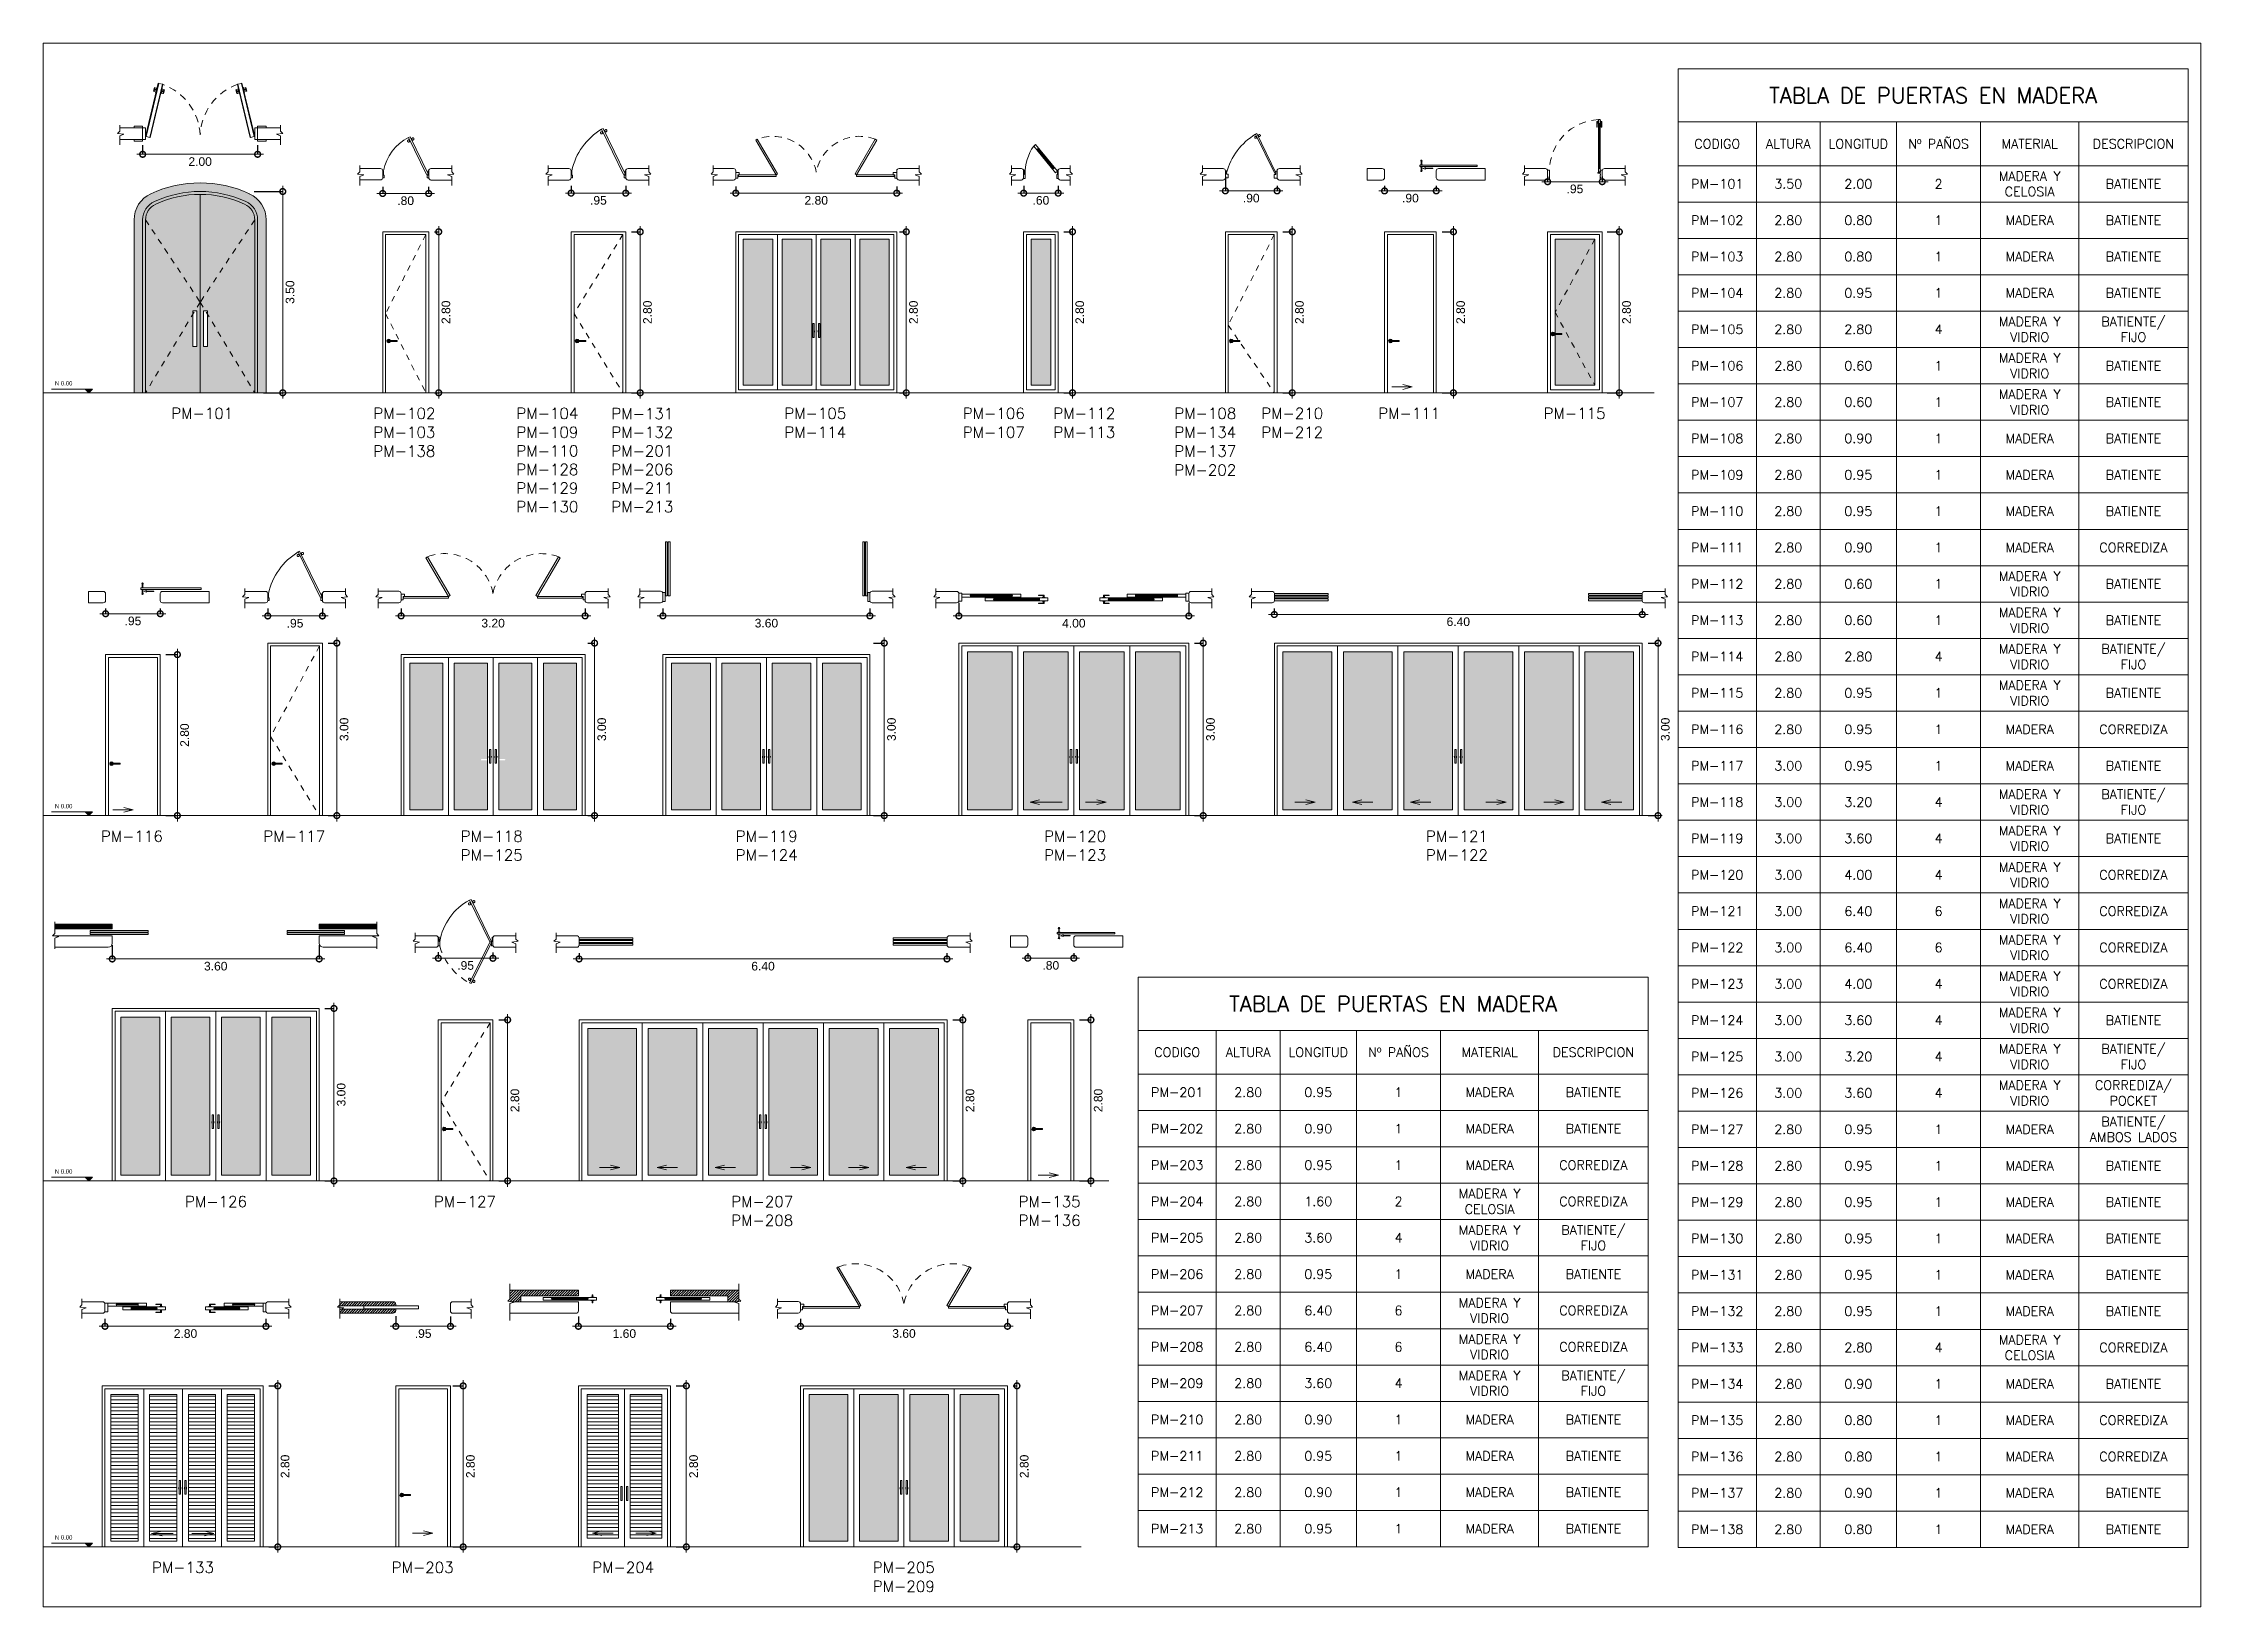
# Model space of a CAD drawing. Header units: metres. Extents: x 8 to 2416, y -346 to 476.
# Drawn here: x 259.06 to 296.59, y -73.65 to -46.46 of the extents above; entities that cross this region are included whole.
import ezdxf

# ---------------------------------------------------------------- set-up
doc = ezdxf.new("R2010")
doc.units = ezdxf.units.M
doc.header["$PDMODE"] = 34
doc.linetypes.add('0', pattern=[0])
doc.linetypes.add('HIDDEN2', pattern=[0.1875, 0.125, -0.0625])
doc.layers.get('0').update_dxf_attribs({"color": 250, "linetype": '0', "lineweight": 20})
doc.layers.get('Defpoints').update_dxf_attribs({"color": 6})
for name, color, linetype, lineweight in [('A-AREA-IDEN', 251, 'Continuous', 9), ('A-DOOR', 35, 'Continuous', 5), ('A-WALL', 250, 'Continuous', 20), ('cristales', 131, 'Continuous', 0), ('cristales pyv', 9, 'Continuous', 0), ('DIMENSIONES', 5, 'Continuous', 5), ('EL1', 150, 'Continuous', 13), ('EL4', 252, 'Continuous', 0), ('madera', 33, 'Continuous', 0), ('piscina', 131, 'Continuous', 0), ('PLF 01', 252, 'Continuous', 9), ('SE-2', 252, 'Continuous', 9), ('SE-2-MADERA', 36, 'Continuous', 9), ('SE-4', 254, 'Continuous', 0), ('textos', 7, 'Continuous', 0)]:
    doc.layers.add(name, color=color, linetype=linetype, lineweight=lineweight)
doc.styles.add('ESC100-2mm', font='arial.ttf', dxfattribs={"height": 0.15})
doc.styles.add('ESC50-3mm', font='arial.ttf', dxfattribs={"height": 0.15})
doc.styles.get("Standard").update_dxf_attribs({"font": 'arial.ttf', "height": 0.1875})
doc.dimstyles.new('DIMS100', dxfattribs={"dimtxt": 0.15, "dimasz": 0.2, "dimexe": 0.1, "dimexo": 0.1, "dimgap": 0.05, "dimtad": 2, "dimzin": 4, "dimdsep": 46, "dimtxsty": 'ESC100-2mm', "dimblk": 'DOTSMALL', "dimcen": 0.1, "dimdle": 0.1, "dimclrd": 256, "dimclre": 256, "dimclrt": 1, "dimadec": 0, "dimazin": 0, "dimtfac": 1, "dimtix": 1, "dimtmove": 2, "dimatfit": 3, "dimfxl": 1, "dimtolj": 1, "dimtzin": 0, "dimlwd": -1, "dimarcsym": 0})
pattern_1 = [(225, (270.969286, -68.367065), (0.02245064, -0.02245064), [])]
pattern_2 = [(180, (4.62839, -20.89867), (0, -0.0635), [])]

msp = doc.modelspace()

# ---------------------------------------------------------------- texts
at = {"layer": 'textos', "attachment_point": 5, "style": 'ESC50-3mm'}
for s, insert, char_height, width in [('{\\Fromans|c0;TABLA DE PUERTAS EN MADERA }', (291.93505, -47.36455), 0.27, 8.8722048), ('{\\Fromans|c0;CODIGO}', (288.17918, -48.20645), 0.162, 1.3604672), ('{\\Fromans|c0;ALTURA}', (289.41465, -48.20645), 0.162, 1.1104672), ('{\\Fromans|c0;LONGITUD}', (290.63312, -48.20645), 0.162, 1.3264672), ('{\\Fromans|c0;Nº PAÑOS}', (292.02882, -48.20645), 0.162, 1.4649344), ('{\\Fromans|c0;MATERIAL}', (293.61375, -48.20645), 0.162, 1.7049344), ('{\\Fromans|c0;DESCRIPCION}', (295.41869, -48.20645), 0.162, 1.9049344), ('{\\Fromans|c0;MADERA Y \\PCELOSIA}', (293.61375, -48.90309), 0.162, 1.7049344), ('{\\Fromans|c0;PM-101}', (288.17918, -48.90309), 0.162, 1.3604672), ('{\\Fromans|c0;3.50}', (289.41465, -48.90309), 0.162, 1.4483512), ('{\\Fromans|c0;2.00}', (290.63312, -48.90309), 0.162, 1.3264672), ('{\\Fromans|c0;2}', (292.02882, -48.90309), 0.162, 1.4649344), ('{\\Fromans|c0;BATIENTE }', (295.41869, -48.90309), 0.162, 1.9049344), ('{\\Fromans|c0;PM-102}', (288.17918, -49.53547), 0.162, 1.3604672), ('{\\Fromans|c0;2.80}', (289.41465, -49.53547), 0.162, 1.1104672), ('{\\Fromans|c0;0.80}', (290.63312, -49.53547), 0.162, 1.3264672), ('{\\Fromans|c0;1}', (292.02882, -49.53547), 0.162, 1.4649344), ('{\\Fromans|c0;MADERA}', (293.61375, -49.53547), 0.162, 1.7049344), ('{\\Fromans|c0;BATIENTE }', (295.41869, -49.53547), 0.162, 1.9049344), ('{\\Fromans|c0;PM-103}', (288.17918, -50.16784), 0.162, 1.3604672), ('{\\Fromans|c0;2.80}', (289.41465, -50.16784), 0.162, 1.1104672), ('{\\Fromans|c0;0.80}', (290.63312, -50.16784), 0.162, 1.3264672), ('{\\Fromans|c0;1}', (292.02882, -50.16784), 0.162, 1.4649344), ('{\\Fromans|c0;MADERA}', (293.61375, -50.16784), 0.162, 1.7049344), ('{\\Fromans|c0;BATIENTE }', (295.41869, -50.16784), 0.162, 1.9049344), ('{\\Fromans|c0;PM-104}', (288.17918, -50.80022), 0.162, 1.3604672), ('{\\Fromans|c0;2.80}', (289.41465, -50.80022), 0.162, 1.1104672), ('{\\Fromans|c0;0.95}', (290.63312, -50.80022), 0.162, 1.3264672), ('{\\Fromans|c0;1}', (292.02882, -50.80022), 0.162, 1.4649344), ('{\\Fromans|c0;MADERA}', (293.61375, -50.80022), 0.162, 1.7049344), ('{\\Fromans|c0;BATIENTE }', (295.41869, -50.80022), 0.162, 1.9049344), ('{\\Fromans|c0;PM-105}', (288.17918, -51.43259), 0.162, 1.3604672), ('{\\Fromans|c0;2.80}', (289.41465, -51.43259), 0.162, 1.1104672), ('{\\Fromans|c0;2.80}', (290.63312, -51.43259), 0.162, 1.3264672), ('{\\Fromans|c0;4}', (292.02882, -51.43259), 0.162, 1.4649344), ('{\\Fromans|c0;MADERA Y\\PVIDRIO}', (293.61375, -51.43259), 0.162, 1.7049344), ('{\\Fromans|c0;BATIENTE/\\PFIJO}', (295.41869, -51.43259), 0.162, 1.9049344), ('{\\Fromans|c0;PM-106}', (288.17918, -52.06496), 0.162, 1.3604672), ('{\\Fromans|c0;2.80}', (289.41465, -52.06496), 0.162, 1.1104672), ('{\\Fromans|c0;0.60}', (290.63312, -52.06496), 0.162, 0.8378144), ('{\\Fromans|c0;1}', (292.02882, -52.06496), 0.162, 1.4649344), ('{\\Fromans|c0;MADERA Y\\PVIDRIO}', (293.61375, -52.06496), 0.162, 1.7049344), ('{\\Fromans|c0;BATIENTE }', (295.41869, -52.06496), 0.162, 1.9049344), ('{\\Fromans|c0;MADERA Y\\PVIDRIO}', (293.61375, -52.69734), 0.162, 1.7049344), ('{\\Fromans|c0;PM-107}', (288.17918, -52.69734), 0.162, 1.3604672), ('{\\Fromans|c0;2.80}', (289.41465, -52.69734), 0.162, 1.1104672), ('{\\Fromans|c0;0.60}', (290.63312, -52.69734), 0.162, 0.8378144), ('{\\Fromans|c0;1}', (292.02882, -52.69734), 0.162, 1.4649344), ('{\\Fromans|c0;BATIENTE }', (295.41869, -52.69734), 0.162, 1.9049344), ('{\\Fromans|c0;PM-108}', (288.17918, -53.32971), 0.162, 1.3604672), ('{\\Fromans|c0;2.80}', (289.41465, -53.32971), 0.162, 1.1104672), ('{\\Fromans|c0;0.90}', (290.63312, -53.32971), 0.162, 1.3264672), ('{\\Fromans|c0;1}', (292.02882, -53.32971), 0.162, 1.4649344), ('{\\Fromans|c0;MADERA }', (293.61375, -53.32971), 0.162, 1.7049344), ('{\\Fromans|c0;BATIENTE}', (295.41869, -53.32971), 0.162, 1.9049344), ('{\\Fromans|c0;PM-109}', (288.17918, -53.96209), 0.162, 1.3604672), ('{\\Fromans|c0;2.80}', (289.41465, -53.96209), 0.162, 1.1104672), ('{\\Fromans|c0;0.95}', (290.63312, -53.96209), 0.162, 1.3264672), ('{\\Fromans|c0;1}', (292.02882, -53.96209), 0.162, 1.4649344), ('{\\Fromans|c0;MADERA }', (293.61375, -53.96209), 0.162, 1.479398), ('{\\Fromans|c0;BATIENTE}', (295.41869, -53.96209), 0.162, 1.9049344), ('{\\Fromans|c0;PM-110}', (288.17918, -54.59446), 0.162, 1.3604672), ('{\\Fromans|c0;2.80}', (289.41465, -54.59446), 0.162, 1.1104672), ('{\\Fromans|c0;0.95}', (290.63312, -54.59446), 0.162, 1.3264672), ('{\\Fromans|c0;1}', (292.02882, -54.59446), 0.162, 1.4649344), ('{\\Fromans|c0;MADERA }', (293.61375, -54.59446), 0.162, 1.7049344), ('{\\Fromans|c0;BATIENTE }', (295.41869, -54.59446), 0.162, 1.9049344), ('{\\Fromans|c0;PM-111}', (288.17918, -55.22684), 0.162, 1.3604672), ('{\\Fromans|c0;2.80}', (289.41465, -55.22684), 0.162, 1.1104672), ('{\\Fromans|c0;0.90}', (290.63312, -55.22684), 0.162, 1.3264672), ('{\\Fromans|c0;1}', (292.02882, -55.22684), 0.162, 1.4649344), ('{\\Fromans|c0;MADERA}', (293.61375, -55.22684), 0.162, 1.7049344), ('{\\Fromans|c0;CORREDIZA }', (295.41869, -55.22684), 0.162, 1.9049344), ('{\\Fromans|c0;PM-112}', (288.17918, -55.85921), 0.162, 1.3604672), ('{\\Fromans|c0;2.80}', (289.41465, -55.85921), 0.162, 1.1104672), ('{\\Fromans|c0;0.60}', (290.63312, -55.85921), 0.162, 1.3264672), ('{\\Fromans|c0;1}', (292.02882, -55.85921), 0.162, 1.4649344), ('{\\Fromans|c0;MADERA Y\\PVIDRIO}', (293.61375, -55.85921), 0.162, 1.7049344), ('{\\Fromans|c0;BATIENTE }', (295.41869, -55.85921), 0.162, 1.9049344), ('{\\Fromans|c0;MADERA Y\\PVIDRIO}', (293.61375, -56.49158), 0.162, 1.7049344), ('{\\Fromans|c0;PM-113}', (288.17918, -56.49158), 0.162, 1.3604672), ('{\\Fromans|c0;2.80}', (289.41465, -56.49158), 0.162, 1.1104672), ('{\\Fromans|c0;0.60}', (290.63312, -56.49158), 0.162, 1.3264672), ('{\\Fromans|c0;1}', (292.02882, -56.49158), 0.162, 1.4649344), ('{\\Fromans|c0;BATIENTE }', (295.41869, -56.49158), 0.162, 1.9049344), ('{\\Fromans|c0;PM-114}', (288.17918, -57.12396), 0.162, 1.3604672), ('{\\Fromans|c0;2.80}', (289.41465, -57.12396), 0.162, 1.1104672), ('{\\Fromans|c0;2.80}', (290.63312, -57.12396), 0.162, 1.3264672), ('{\\Fromans|c0;4}', (292.02882, -57.12396), 0.162, 1.4649344), ('{\\Fromans|c0;MADERA Y\\PVIDRIO}', (293.61375, -57.12396), 0.162, 1.7049344), ('{\\Fromans|c0;BATIENTE/\\PFIJO}', (295.41869, -57.12396), 0.162, 1.9049344), ('{\\Fromans|c0;PM-115}', (288.17918, -57.75633), 0.162, 1.3604672), ('{\\Fromans|c0;2.80}', (289.41465, -57.75633), 0.162, 1.1104672), ('{\\Fromans|c0;0.95}', (290.63312, -57.75633), 0.162, 1.3264672), ('{\\Fromans|c0;1}', (292.02882, -57.75633), 0.162, 1.4649344), ('{\\Fromans|c0;MADERA Y\\PVIDRIO}', (293.61375, -57.75633), 0.162, 1.7049344), ('{\\Fromans|c0;BATIENTE }', (295.41869, -57.75633), 0.162, 1.9049344), ('{\\Fromans|c0;PM-116}', (288.17918, -58.38871), 0.162, 1.3604672), ('{\\Fromans|c0;2.80}', (289.41465, -58.38871), 0.162, 1.1104672), ('{\\Fromans|c0;0.95}', (290.63312, -58.38871), 0.162, 1.3264672), ('{\\Fromans|c0;1}', (292.02882, -58.38871), 0.162, 1.4649344), ('{\\Fromans|c0;MADERA }', (293.61375, -58.38871), 0.162, 1.479398), ('{\\Fromans|c0;CORREDIZA}', (295.41869, -58.38871), 0.162, 1.9049344), ('{\\Fromans|c0;PM-117}', (288.17918, -59.02108), 0.162, 1.3604672), ('{\\Fromans|c0;3.00}', (289.41465, -59.02108), 0.162, 1.1104672), ('{\\Fromans|c0;0.95}', (290.63312, -59.02108), 0.162, 1.3264672), ('{\\Fromans|c0;1}', (292.02882, -59.02108), 0.162, 1.4649344), ('{\\Fromans|c0;MADERA }', (293.61375, -59.02108), 0.162, 1.479398), ('{\\Fromans|c0;BATIENTE}', (295.41869, -59.02108), 0.162, 1.9049344), ('{\\Fromans|c0;PM-118}', (288.17918, -59.65345), 0.162, 1.3604672), ('{\\Fromans|c0;3.00}', (289.41465, -59.65345), 0.162, 1.1104672), ('{\\Fromans|c0;3.20}', (290.63312, -59.65345), 0.162, 1.3264672), ('{\\Fromans|c0;4}', (292.02882, -59.65345), 0.162, 1.4649344), ('{\\Fromans|c0;MADERA Y\\PVIDRIO}', (293.61375, -59.65345), 0.162, 1.7049344), ('{\\Fromans|c0;BATIENTE/\\PFIJO}', (295.41869, -59.65345), 0.162, 1.9049344), ('{\\Fromans|c0;PM-119}', (288.17918, -60.28583), 0.162, 1.3604672), ('{\\Fromans|c0;3.00}', (289.41465, -60.28583), 0.162, 1.1104672), ('{\\Fromans|c0;3.60}', (290.63312, -60.28583), 0.162, 1.3264672), ('{\\Fromans|c0;4}', (292.02882, -60.28583), 0.162, 1.4649344), ('{\\Fromans|c0;MADERA Y\\PVIDRIO}', (293.61375, -60.28583), 0.162, 1.7049344), ('{\\Fromans|c0;BATIENTE }', (295.41869, -60.28583), 0.162, 1.9049344), ('{\\Fromans|c0;MADERA Y\\PVIDRIO}', (293.61375, -60.9182), 0.162, 1.7049344), ('{\\Fromans|c0;PM-120}', (288.17918, -60.9182), 0.162, 1.3604672), ('{\\Fromans|c0;3.00}', (289.41465, -60.9182), 0.162, 1.1104672), ('{\\Fromans|c0;4.00}', (290.63312, -60.9182), 0.162, 1.3264672), ('{\\Fromans|c0;4}', (292.02882, -60.9182), 0.162, 1.4649344), ('{\\Fromans|c0;CORREDIZA}', (295.41869, -60.9182), 0.162, 1.9049344), ('{\\Fromans|c0;PM-121}', (288.17918, -61.55058), 0.162, 1.3604672), ('{\\Fromans|c0;3.00}', (289.41465, -61.55058), 0.162, 1.1104672), ('{\\Fromans|c0;6.40}', (290.63312, -61.55058), 0.162, 1.3264672), ('{\\Fromans|c0;6}', (292.02882, -61.55058), 0.162, 1.4649344), ('{\\Fromans|c0;MADERA Y\\PVIDRIO}', (293.61375, -61.55058), 0.162, 1.7049344), ('{\\Fromans|c0;CORREDIZA}', (295.41869, -61.55058), 0.162, 1.9049344), ('{\\Fromans|c0;PM-122}', (288.17918, -62.18295), 0.162, 1.3604672), ('{\\Fromans|c0;3.00}', (289.41465, -62.18295), 0.162, 1.1104672), ('{\\Fromans|c0;6.40}', (290.63312, -62.18295), 0.162, 1.3264672), ('{\\Fromans|c0;6}', (292.02882, -62.18295), 0.162, 1.4649344), ('{\\Fromans|c0;MADERA Y\\PVIDRIO}', (293.61375, -62.18295), 0.162, 1.7049344), ('{\\Fromans|c0;CORREDIZA}', (295.41869, -62.18295), 0.162, 1.9049344), ('{\\Fromans|c0;MADERA Y\\PVIDRIO}', (293.61375, -62.81533), 0.162, 1.7049344), ('{\\Fromans|c0;TABLA DE PUERTAS EN MADERA }', (282.54129, -63.1623), 0.27, 8.8722048), ('{\\Fromans|c0;PM-123}', (288.17918, -62.81533), 0.162, 1.3604672), ('{\\Fromans|c0;3.00}', (289.41465, -62.81533), 0.162, 1.1104672), ('{\\Fromans|c0;4.00}', (290.63312, -62.81533), 0.162, 1.3264672), ('{\\Fromans|c0;4}', (292.02882, -62.81533), 0.162, 1.4649344), ('{\\Fromans|c0;CORREDIZA}', (295.41869, -62.81533), 0.162, 1.9049344), ('{\\Fromans|c0;PM-124}', (288.17918, -63.4477), 0.162, 1.3604672), ('{\\Fromans|c0;3.00}', (289.41465, -63.4477), 0.162, 1.1104672), ('{\\Fromans|c0;3.60}', (290.63312, -63.4477), 0.162, 1.3264672), ('{\\Fromans|c0;4}', (292.02882, -63.4477), 0.162, 1.4649344), ('{\\Fromans|c0;MADERA Y\\PVIDRIO}', (293.61375, -63.4477), 0.162, 1.7049344), ('{\\Fromans|c0;BATIENTE }', (295.41869, -63.4477), 0.162, 1.9049344), ('{\\Fromans|c0;CODIGO}', (278.78542, -64.0042), 0.162, 1.3604672), ('{\\Fromans|c0;ALTURA}', (280.02089, -64.0042), 0.162, 1.1104672), ('{\\Fromans|c0;LONGITUD}', (281.23936, -64.0042), 0.162, 1.3264672), ('{\\Fromans|c0;Nº PAÑOS}', (282.63506, -64.0042), 0.162, 1.4649344), ('{\\Fromans|c0;MATERIAL}', (284.21999, -64.0042), 0.162, 1.7049344), ('{\\Fromans|c0;DESCRIPCION}', (286.02493, -64.0042), 0.162, 1.9049344), ('{\\Fromans|c0;PM-125}', (288.17918, -64.08007), 0.162, 1.3604672), ('{\\Fromans|c0;3.00}', (289.41465, -64.08007), 0.162, 1.1104672), ('{\\Fromans|c0;3.20}', (290.63312, -64.08007), 0.162, 1.3264672), ('{\\Fromans|c0;4}', (292.02882, -64.08007), 0.162, 1.4649344), ('{\\Fromans|c0;MADERA Y\\PVIDRIO}', (293.61375, -64.08007), 0.162, 1.7049344), ('{\\Fromans|c0;BATIENTE/\\PFIJO}', (295.41869, -64.08007), 0.162, 1.9049344), ('{\\Fromans|c0;MADERA Y\\PVIDRIO}', (293.61375, -64.71245), 0.162, 1.7049344), ('{\\Fromans|c0;CORREDIZA/ POCKET}', (295.41869, -64.71245), 0.162, 1.9049344), ('{\\Fromans|c0;PM-201}', (278.78542, -64.70084), 0.162, 1.3604672), ('{\\Fromans|c0;2.80}', (280.02089, -64.70084), 0.162, 1.1104672), ('{\\Fromans|c0;0.95}', (281.23936, -64.70084), 0.162, 1.3264672), ('{\\Fromans|c0;1}', (282.63506, -64.70084), 0.162, 1.4649344), ('{\\Fromans|c0;MADERA }', (284.21999, -64.70084), 0.162, 1.479398), ('{\\Fromans|c0;BATIENTE}', (286.02493, -64.70084), 0.162, 1.9049344), ('{\\Fromans|c0;PM-126}', (288.17918, -64.71245), 0.162, 1.3604672), ('{\\Fromans|c0;3.00}', (289.41465, -64.71245), 0.162, 1.1104672), ('{\\Fromans|c0;3.60}', (290.63312, -64.71245), 0.162, 1.3264672), ('{\\Fromans|c0;4}', (292.02882, -64.71245), 0.162, 1.4649344), ('{\\Fromans|c0;PM-202}', (278.78542, -65.33322), 0.162, 1.3604672), ('{\\Fromans|c0;2.80}', (280.02089, -65.33322), 0.162, 1.1104672), ('{\\Fromans|c0;0.90}', (281.23936, -65.33322), 0.162, 1.3264672), ('{\\Fromans|c0;1}', (282.63506, -65.33322), 0.162, 1.4649344), ('{\\Fromans|c0;MADERA }', (284.21999, -65.33322), 0.162, 1.7049344), ('{\\Fromans|c0;BATIENTE}', (286.02493, -65.33322), 0.162, 1.9049344), ('{\\Fromans|c0;PM-127}', (288.17918, -65.34482), 0.162, 1.3604672), ('{\\Fromans|c0;2.80}', (289.41465, -65.34482), 0.162, 1.1104672), ('{\\Fromans|c0;0.95}', (290.63312, -65.34482), 0.162, 1.3264672), ('{\\Fromans|c0;1}', (292.02882, -65.34482), 0.162, 1.4649344), ('{\\Fromans|c0;MADERA }', (293.61375, -65.34482), 0.162, 1.7049344), ('{\\Fromans|c0;BATIENTE/ AMBOS LADOS}', (295.41869, -65.34482), 0.162, 1.9049344), ('{\\Fromans|c0;PM-203}', (278.78542, -65.96559), 0.162, 1.3604672), ('{\\Fromans|c0;2.80}', (280.02089, -65.96559), 0.162, 1.1104672), ('{\\Fromans|c0;0.95}', (281.23936, -65.96559), 0.162, 1.3264672), ('{\\Fromans|c0;1}', (282.63506, -65.96559), 0.162, 1.4649344), ('{\\Fromans|c0;MADERA }', (284.21999, -65.96559), 0.162, 1.479398), ('{\\Fromans|c0;CORREDIZA}', (286.02493, -65.96559), 0.162, 1.9049344), ('{\\Fromans|c0;PM-128}', (288.17918, -65.9772), 0.162, 1.3604672), ('{\\Fromans|c0;2.80}', (289.41465, -65.9772), 0.162, 1.1104672), ('{\\Fromans|c0;0.95}', (290.63312, -65.9772), 0.162, 1.3264672), ('{\\Fromans|c0;1}', (292.02882, -65.9772), 0.162, 1.4649344), ('{\\Fromans|c0;MADERA }', (293.61375, -65.9772), 0.162, 1.7049344), ('{\\Fromans|c0;BATIENTE}', (295.41869, -65.9772), 0.162, 1.9049344), ('{\\Fromans|c0;MADERA Y CELOSIA}', (284.21999, -66.59797), 0.162, 1.479398), ('{\\Fromans|c0;PM-204}', (278.78542, -66.59797), 0.162, 1.3604672), ('{\\Fromans|c0;2.80}', (280.02089, -66.59797), 0.162, 1.1104672), ('{\\Fromans|c0;1.60}', (281.23936, -66.59797), 0.162, 1.3264672), ('{\\Fromans|c0;2}', (282.63506, -66.59797), 0.162, 1.4649344), ('{\\Fromans|c0;CORREDIZA}', (286.02493, -66.59797), 0.162, 1.9049344), ('{\\Fromans|c0;PM-129}', (288.17918, -66.60957), 0.162, 1.3604672), ('{\\Fromans|c0;2.80}', (289.41465, -66.60957), 0.162, 1.1104672), ('{\\Fromans|c0;0.95}', (290.63312, -66.60957), 0.162, 1.3264672), ('{\\Fromans|c0;1}', (292.02882, -66.60957), 0.162, 1.4649344), ('{\\Fromans|c0;MADERA}', (293.61375, -66.60957), 0.162, 1.7049344), ('{\\Fromans|c0;BATIENTE }', (295.41869, -66.60957), 0.162, 1.9049344), ('{\\Fromans|c0;PM-205}', (278.78542, -67.23034), 0.162, 1.3604672), ('{\\Fromans|c0;2.80}', (280.02089, -67.23034), 0.162, 1.1104672), ('{\\Fromans|c0;3.60}', (281.23936, -67.23034), 0.162, 1.3264672), ('{\\Fromans|c0;4}', (282.63506, -67.23034), 0.162, 1.4649344), ('{\\Fromans|c0;MADERA Y\\PVIDRIO}', (284.21999, -67.23034), 0.162, 1.7049344), ('{\\Fromans|c0;BATIENTE/\\PFIJO}', (286.02493, -67.23034), 0.162, 1.9049344), ('{\\Fromans|c0;PM-130}', (288.17918, -67.24195), 0.162, 1.3604672), ('{\\Fromans|c0;2.80}', (289.41465, -67.24195), 0.162, 1.1104672), ('{\\Fromans|c0;0.95}', (290.63312, -67.24195), 0.162, 1.3264672), ('{\\Fromans|c0;1}', (292.02882, -67.24195), 0.162, 1.4649344), ('{\\Fromans|c0;MADERA}', (293.61375, -67.24195), 0.162, 1.7049344), ('{\\Fromans|c0;BATIENTE }', (295.41869, -67.24195), 0.162, 1.9049344), ('{\\Fromans|c0;PM-206}', (278.78542, -67.86271), 0.162, 1.3604672), ('{\\Fromans|c0;2.80}', (280.02089, -67.86271), 0.162, 1.1104672), ('{\\Fromans|c0;0.95}', (281.23936, -67.86271), 0.162, 1.3264672), ('{\\Fromans|c0;1}', (282.63506, -67.86271), 0.162, 1.4649344), ('{\\Fromans|c0;MADERA }', (284.21999, -67.86271), 0.162, 1.479398), ('{\\Fromans|c0;BATIENTE}', (286.02493, -67.86271), 0.162, 1.9049344), ('{\\Fromans|c0;PM-131}', (288.17918, -67.87432), 0.162, 1.3604672), ('{\\Fromans|c0;2.80}', (289.41465, -67.87432), 0.162, 1.1104672), ('{\\Fromans|c0;0.95}', (290.63312, -67.87432), 0.162, 1.3264672), ('{\\Fromans|c0;1}', (292.02882, -67.87432), 0.162, 1.4649344), ('{\\Fromans|c0;MADERA}', (293.61375, -67.87432), 0.162, 1.7049344), ('{\\Fromans|c0;BATIENTE }', (295.41869, -67.87432), 0.162, 1.9049344), ('{\\Fromans|c0;MADERA Y\\PVIDRIO}', (284.21999, -68.49509), 0.162, 1.7049344), ('{\\Fromans|c0;PM-207}', (278.78542, -68.49509), 0.162, 1.3604672), ('{\\Fromans|c0;2.80}', (280.02089, -68.49509), 0.162, 1.1104672), ('{\\Fromans|c0;6.40}', (281.23936, -68.49509), 0.162, 1.3264672), ('{\\Fromans|c0;6}', (282.63506, -68.49509), 0.162, 1.4649344), ('{\\Fromans|c0;CORREDIZA}', (286.02493, -68.49509), 0.162, 1.9049344), ('{\\Fromans|c0;PM-132}', (288.17918, -68.50669), 0.162, 1.3604672), ('{\\Fromans|c0;2.80}', (289.41465, -68.50669), 0.162, 1.1104672), ('{\\Fromans|c0;0.95}', (290.63312, -68.50669), 0.162, 1.3264672), ('{\\Fromans|c0;1}', (292.02882, -68.50669), 0.162, 1.4649344), ('{\\Fromans|c0;MADERA}', (293.61375, -68.50669), 0.162, 1.7049344), ('{\\Fromans|c0;BATIENTE }', (295.41869, -68.50669), 0.162, 1.9049344), ('{\\Fromans|c0;PM-208}', (278.78542, -69.12746), 0.162, 1.3604672), ('{\\Fromans|c0;2.80}', (280.02089, -69.12746), 0.162, 0.7029519), ('{\\Fromans|c0;6.40}', (281.23936, -69.12746), 0.162, 1.3264672), ('{\\Fromans|c0;6}', (282.63506, -69.12746), 0.162, 1.4649344), ('{\\Fromans|c0;MADERA Y\\PVIDRIO}', (284.21999, -69.12746), 0.162, 1.7049344), ('{\\Fromans|c0;CORREDIZA}', (286.02493, -69.12746), 0.162, 1.9049344), ('{\\Fromans|c0;PM-133}', (288.17918, -69.13907), 0.162, 1.3250705), ('{\\Fromans|c0;2.80}', (289.41465, -69.13907), 0.162, 1.1104672), ('{\\Fromans|c0;2.80}', (290.63312, -69.13907), 0.162, 1.3264672), ('{\\Fromans|c0;4}', (292.02882, -69.13907), 0.162, 1.4649344), ('{\\Fromans|c0;MADERA Y CELOSIA}', (293.61375, -69.13907), 0.162, 1.7049344), ('{\\Fromans|c0;CORREDIZA}', (295.41869, -69.13907), 0.162, 1.9049344), ('{\\Fromans|c0;PM-209}', (278.78542, -69.75984), 0.162, 1.3604672), ('{\\Fromans|c0;2.80}', (280.02089, -69.75984), 0.162, 1.1104672), ('{\\Fromans|c0;3.60}', (281.23936, -69.75984), 0.162, 1.3264672), ('{\\Fromans|c0;4}', (282.63506, -69.75984), 0.162, 1.4649344), ('{\\Fromans|c0;MADERA Y\\PVIDRIO}', (284.21999, -69.75984), 0.162, 1.7049344), ('{\\Fromans|c0;BATIENTE/\\PFIJO}', (286.02493, -69.75984), 0.162, 1.9049344), ('{\\Fromans|c0;PM-134}', (288.17918, -69.77144), 0.162, 1.3604672), ('{\\Fromans|c0;2.80}', (289.41465, -69.77144), 0.162, 1.1104672), ('{\\Fromans|c0;0.90}', (290.63312, -69.77144), 0.162, 1.3264672), ('{\\Fromans|c0;1}', (292.02882, -69.77144), 0.162, 1.4649344), ('{\\Fromans|c0;MADERA}', (293.61375, -69.77144), 0.162, 1.7049344), ('{\\Fromans|c0;BATIENTE }', (295.41869, -69.77144), 0.162, 1.9049344), ('{\\Fromans|c0;PM-210}', (278.78542, -70.39221), 0.162, 1.3604672), ('{\\Fromans|c0;2.80}', (280.02089, -70.39221), 0.162, 1.1104672), ('{\\Fromans|c0;0.90}', (281.23936, -70.39221), 0.162, 1.3264672), ('{\\Fromans|c0;1}', (282.63506, -70.39221), 0.162, 1.4649344), ('{\\Fromans|c0;MADERA }', (284.21999, -70.39221), 0.162, 1.7049344), ('{\\Fromans|c0;BATIENTE}', (286.02493, -70.39221), 0.162, 1.9049344), ('{\\Fromans|c0;PM-135}', (288.17918, -70.40382), 0.162, 1.3604672), ('{\\Fromans|c0;2.80}', (289.41465, -70.40382), 0.162, 1.1104672), ('{\\Fromans|c0;0.80}', (290.63312, -70.40382), 0.162, 1.3264672), ('{\\Fromans|c0;1}', (292.02882, -70.40382), 0.162, 1.4649344), ('{\\Fromans|c0;MADERA}', (293.61375, -70.40382), 0.162, 1.7049344), ('{\\Fromans|c0;CORREDIZA}', (295.41869, -70.40382), 0.162, 1.9049344), ('{\\Fromans|c0;PM-211}', (278.78542, -71.02458), 0.162, 1.3604672), ('{\\Fromans|c0;2.80}', (280.02089, -71.02458), 0.162, 1.1104672), ('{\\Fromans|c0;0.95}', (281.23936, -71.02458), 0.162, 1.3264672), ('{\\Fromans|c0;1}', (282.63506, -71.02458), 0.162, 1.4649344), ('{\\Fromans|c0;MADERA }', (284.21999, -71.02458), 0.162, 1.479398), ('{\\Fromans|c0;BATIENTE}', (286.02493, -71.02458), 0.162, 1.9049344), ('{\\Fromans|c0;PM-136}', (288.17918, -71.03619), 0.162, 1.3604672), ('{\\Fromans|c0;2.80}', (289.41465, -71.03619), 0.162, 1.1104672), ('{\\Fromans|c0;0.80}', (290.63312, -71.03619), 0.162, 1.3264672), ('{\\Fromans|c0;1}', (292.02882, -71.03619), 0.162, 1.4649344), ('{\\Fromans|c0;MADERA}', (293.61375, -71.03619), 0.162, 1.7049344), ('{\\Fromans|c0;CORREDIZA}', (295.41869, -71.03619), 0.162, 1.9049344), ('{\\Fromans|c0;PM-212}', (278.78542, -71.65696), 0.162, 1.3604672), ('{\\Fromans|c0;2.80}', (280.02089, -71.65696), 0.162, 1.1104672), ('{\\Fromans|c0;0.90}', (281.23936, -71.65696), 0.162, 1.3264672), ('{\\Fromans|c0;1}', (282.63506, -71.65696), 0.162, 1.4649344), ('{\\Fromans|c0;MADERA }', (284.21999, -71.65696), 0.162, 1.7049344), ('{\\Fromans|c0;BATIENTE}', (286.02493, -71.65696), 0.162, 1.9049344), ('{\\Fromans|c0;PM-137}', (288.17918, -71.66857), 0.162, 1.3604672), ('{\\Fromans|c0;2.80}', (289.41465, -71.66857), 0.162, 1.1104672), ('{\\Fromans|c0;0.90}', (290.63312, -71.66857), 0.162, 1.3264672), ('{\\Fromans|c0;1}', (292.02882, -71.66857), 0.162, 1.4649344), ('{\\Fromans|c0;MADERA}', (293.61375, -71.66857), 0.162, 1.7049344), ('{\\Fromans|c0;BATIENTE }', (295.41869, -71.66857), 0.162, 1.9049344), ('{\\Fromans|c0;PM-213}', (278.78542, -72.28933), 0.162, 1.3604672), ('{\\Fromans|c0;2.80}', (280.02089, -72.28933), 0.162, 1.1104672), ('{\\Fromans|c0;0.95}', (281.23936, -72.28933), 0.162, 1.3264672), ('{\\Fromans|c0;1}', (282.63506, -72.28933), 0.162, 1.4649344), ('{\\Fromans|c0;MADERA }', (284.21999, -72.28933), 0.162, 1.479398), ('{\\Fromans|c0;BATIENTE}', (286.02493, -72.28933), 0.162, 1.9049344), ('{\\Fromans|c0;PM-138}', (288.17918, -72.30094), 0.162, 1.3604672), ('{\\Fromans|c0;2.80}', (289.41465, -72.30094), 0.162, 1.1104672), ('{\\Fromans|c0;0.80}', (290.63312, -72.30094), 0.162, 1.3264672), ('{\\Fromans|c0;1}', (292.02882, -72.30094), 0.162, 1.4649344), ('{\\Fromans|c0;MADERA}', (293.61375, -72.30094), 0.162, 1.7049344), ('{\\Fromans|c0;BATIENTE }', (295.41869, -72.30094), 0.162, 1.9049344)]:
    msp.add_mtext(s, dxfattribs=dict(at, insert=insert, char_height=char_height, width=width))
at = {"layer": 'textos', "char_height": 0.075, "attachment_point": 1, "style": 'ESC100-2mm'}
for insert in [(259.26307, -52.33386), (259.26307, -59.6871), (259.26307, -66.04034), (259.26307, -72.40379)]:
    msp.add_mtext_dynamic_manual_height_columns('{\\Ftxt|c0;N 0.00}', width=2.2169421, gutter_width=0.5, heights=[0], dxfattribs=dict(at, insert=insert))
at = {"layer": 'textos', "char_height": 0.192, "attachment_point": 1}
for s, width, heights, insert in [('{\\Fromans|c0;PM-101}', 0.7268816, [0], (261.28683, -52.7982)), ('{\\Fromans|c0;PM-102}', 0.9853714, [0.192], (264.80392, -52.7982)), ('{\\Fromans|c0;PM-104}', 0.7268816, [0], (267.29091, -52.7982)), ('{\\Fromans|c0;PM-131}', 0.8561913, [0], (268.94197, -52.80273)), ('{\\Fromans|c0;PM-105}', 0.7268816, [0], (271.95098, -52.7982)), ('{\\Fromans|c0;PM-106}', 0.7268816, [0], (275.05626, -52.7982)), ('{\\Fromans|c0;PM-112}', 0.7268816, [0], (276.63145, -52.7982)), ('{\\Fromans|c0;PM-108}', 0.7268816, [0], (278.73491, -52.7982)), ('{\\Fromans|c0;PM-210}', 0.7268816, [0], (280.2474, -52.7982)), ('{\\Fromans|c0;PM-111}', 0.7268816, [0], (282.28272, -52.7982)), ('{\\Fromans|c0;PM-115}', 0.7268816, [0], (285.15867, -52.7982)), ('{\\Fromans|c0;PM-103}', 0.7268816, [0], (264.80392, -53.12655)), ('{\\Fromans|c0;PM-109}', 0.7268816, [0], (267.29091, -53.12655)), ('{\\Fromans|c0;PM-132}', 0.8561913, [0], (268.94197, -53.12655)), ('{\\Fromans|c0;PM-114}', 0.7268816, [0.192], (271.95098, -53.12655)), ('{\\Fromans|c0;PM-107}', 0.7268816, [0], (275.05626, -53.12655)), ('{\\Fromans|c0;PM-113}', 0.7268816, [0], (276.63145, -53.12655)), ('{\\Fromans|c0;PM-134}', 0.7268816, [0], (278.73491, -53.12655)), ('{\\Fromans|c0;PM-212}', 0.7268816, [0], (280.2474, -53.12655)), ('{\\Fromans|c0;PM-138}', 0.7268816, [0], (264.80279, -53.4549)), ('{\\Fromans|c0;PM-110}', 0.7268816, [0.21715], (267.29091, -53.45037)), ('{\\Fromans|c0;PM-201}', 0.8561913, [0], (268.94197, -53.45037)), ('{\\Fromans|c0;PM-137}', 0.7268816, [0], (278.73491, -53.4549)), ('{\\Fromans|c0;PM-128}', 0.7268816, [0], (267.29091, -53.77419)), ('{\\Fromans|c0;PM-206}', 0.8561913, [0], (268.94197, -53.77419)), ('{\\Fromans|c0;PM-202}', 0.7268816, [0], (278.73491, -53.78325)), ('{\\Fromans|c0;PM-129}', 0.7268816, [0], (267.29091, -54.09802)), ('{\\Fromans|c0;PM-211}', 0.8561913, [0], (268.94197, -54.09802)), ('{\\Fromans|c0;PM-130}', 0.7268816, [0], (267.29091, -54.42184)), ('{\\Fromans|c0;PM-213}', 0.8561913, [0], (268.94197, -54.42184)), ('{\\Fromans|c0;PM-116}', 0.7268816, [0], (260.06405, -60.15144)), ('{\\Fromans|c0;PM-117}', 0.7268816, [0], (262.89012, -60.15144)), ('{\\Fromans|c0;PM-118}', 0.7268816, [0], (266.32297, -60.15144)), ('{\\Fromans|c0;PM-119}', 0.7268816, [0], (271.10564, -60.15144)), ('{\\Fromans|c0;PM-120}', 0.7268816, [0], (276.47096, -60.15144)), ('{\\Fromans|c0;PM-121}', 0.7268816, [0], (283.11215, -60.15144)), ('{\\Fromans|c0;PM-125}', 0.8869697, [0.16914], (266.32297, -60.47979)), ('{\\Fromans|c0;PM-124}', 0.7268816, [0], (271.10564, -60.47979)), ('{\\Fromans|c0;PM-123}', 0.7268816, [0], (276.47096, -60.47979)), ('{\\Fromans|c0;PM-122}', 0.7268816, [0], (283.11215, -60.47979)), ('{\\Fromans|c0;PM-126}', 0.7268816, [0], (261.52707, -66.50467)), ('{\\Fromans|c0;PM-127}', 0.7268816, [0], (265.8565, -66.50467)), ('{\\Fromans|c0;PM-207}', 0.7268816, [0], (271.02814, -66.50467)), ('{\\Fromans|c0;PM-135}', 0.7268816, [0], (276.02662, -66.50467)), ('{\\Fromans|c0;PM-208}', 0.7268816, [0], (271.02814, -66.83302)), ('{\\Fromans|c0;PM-136}', 0.8869697, [0.16914], (276.02662, -66.83302)), ('{\\Fromans|c0;PM-133}', 0.7268816, [0], (260.95182, -72.86813)), ('{\\Fromans|c0;PM-203}', 0.7268816, [0], (265.12113, -72.86813)), ('{\\Fromans|c0;PM-204}', 1.0567053, [0], (268.61049, -72.86813)), ('{\\Fromans|c0;PM-205}', 0.7268816, [0], (273.4906, -72.86813)), ('{\\Fromans|c0;PM-209}', 0.7268816, [0], (273.4906, -73.19648))]:
    msp.add_mtext_dynamic_manual_height_columns(s, width=width, gutter_width=2.5, heights=heights, dxfattribs=dict(at, insert=insert))

# ---------------------------------------------------------------- blocks, each defined once
blk = doc.blocks.new('A - ANNO - NPT SECC')
blk.add_hatch(color=256).paths.add_polyline_path([(-0.1, 0.1), (0.1, 0.1), (0, 0)])
blk.add_line((0.1, 0.1), (1.022, 0.1))
blk.add_lwpolyline([(-0.1, 0.1), (0.1, 0.1), (0, 0), (-0.1, 0.1)])
blk = doc.blocks.new('_DotSmall')
at = {"color": 0, "linetype": 'ByBlock', "lineweight": 13, "const_width": 0.5}
blk.add_lwpolyline([(-0.0625, 0, 1), (0.0625, 0, 1)], format="xyb", close=True, dxfattribs=at)
blk = doc.blocks.new('*D803')
at = {"layer": 'Defpoints', "color": 0, "transparency": 16777216}
for p in [(261.79, -49.036), (262.79, -52.536), (263.227, -52.536)]:
    blk.add_point(p, dxfattribs=at)
at = {"layer": 'DIMENSIONES', "lineweight": -2, "transparency": 16777216}
for p, q in [((262.727, -49.036), (263.227, -49.036)), ((262.89, -52.536), (263.227, -52.536))]:
    blk.add_line(p, q, dxfattribs=at)
at = {"layer": 'DIMENSIONES', "transparency": 16777216}
blk.add_line((263.227, -48.936), (263.227, -52.636), dxfattribs=at)
at = {"layer": 'DIMENSIONES', "transparency": 16777216, "xscale": 0.2, "yscale": 0.2, "zscale": 0.2}
for p, rotation in [((263.227, -49.036), 90), ((263.227, -52.536), 270)]:
    blk.add_blockref('_DotSmall', p, dxfattribs=dict(at, rotation=rotation))
at = {"layer": 'DIMENSIONES', "color": 5, "transparency": 16777216, "insert": (263.354, -50.786), "char_height": 0.15, "attachment_point": 5, "rotation": 90, "style": 'ESC100-2mm'}
blk.add_mtext('\\A1;3.50', dxfattribs=at)
blk = doc.blocks.new('*D804')
at = {"layer": 'Defpoints', "color": 0, "transparency": 16777216}
for p in [(260.79, -48.13), (260.79, -48.389), (262.79, -48.13)]:
    blk.add_point(p, dxfattribs=at)
at = {"layer": 'DIMENSIONES', "transparency": 16777216}
blk.add_line((262.89, -48.389), (260.69, -48.389), dxfattribs=at)
at = {"layer": 'DIMENSIONES', "lineweight": -2, "transparency": 16777216}
for p, q in [((260.79, -48.23), (260.79, -48.389)), ((262.79, -48.23), (262.79, -48.389))]:
    blk.add_line(p, q, dxfattribs=at)
at = {"layer": 'DIMENSIONES', "transparency": 16777216, "xscale": 0.2, "yscale": 0.2, "zscale": 0.2, "rotation": 180}
blk.add_blockref('_DotSmall', (260.79, -48.389), dxfattribs=at)
at = {"layer": 'DIMENSIONES', "transparency": 16777216, "xscale": 0.2, "yscale": 0.2, "zscale": 0.2}
blk.add_blockref('_DotSmall', (262.79, -48.389), dxfattribs=at)
at = {"layer": 'DIMENSIONES', "color": 5, "transparency": 16777216, "insert": (261.79, -48.516), "char_height": 0.15, "attachment_point": 5, "style": 'ESC100-2mm'}
blk.add_mtext('\\A1;2.00', dxfattribs=at)
blk = doc.blocks.new('A$C95be60c7')
at = {"layer": 'A-DOOR'}
for p, q in [((0.475, 0.743), (0.45, 0.73)), ((0.762, 0.088), (0.45, 0.73)), ((0.47, 0.688), (0.46, 0.683)), ((0.479, 0.671), (0.468, 0.666)), ((0.788, 0.1), (0.475, 0.743)), ((0.496, 0.7), (0.506, 0.705)), ((0.504, 0.683), (0.514, 0.688)), ((0.762, 0.088), (0.788, 0.1))]:
    blk.add_line(p, q, dxfattribs=at)
for points in [[(0, 0.03), (0.025, 0.03), (0.025, 0.075), (0.013, 0.075), (0.013, 0.15), (0, 0.15), (0, 0.03)], [(0.8, 0.03), (0.775, 0.03), (0.775, 0.075), (0.788, 0.075), (0.788, 0.15), (0.8, 0.15), (0.8, 0.03)]]:
    blk.add_lwpolyline(points, dxfattribs=at)
blk.add_arc((0.831, -0.012), 0.834, 117.1874, 168.8099, dxfattribs=at)
for points in [[(0.431, 0.667), (0.431, 0.672), (0.436, 0.681), (0.444, 0.686), (0.455, 0.686), (0.463, 0.681), (0.468, 0.672), (0.468, 0.662), (0.463, 0.654), (0.455, 0.649), (0.444, 0.649), (0.436, 0.654), (0.431, 0.662), (0.431, 0.667)], [(0.506, 0.704), (0.506, 0.709), (0.511, 0.718), (0.52, 0.723), (0.53, 0.723), (0.539, 0.718), (0.544, 0.709), (0.544, 0.699), (0.539, 0.69), (0.53, 0.685), (0.52, 0.685), (0.511, 0.69), (0.506, 0.699), (0.506, 0.704)]]:
    blk.add_open_spline(points, degree=2, dxfattribs=at)
blk = doc.blocks.new('*D805')
at = {"layer": 'Defpoints', "color": 0, "transparency": 16777216}
for p in [(264.965, -48.857), (265.765, -48.857), (265.765, -49.07)]:
    blk.add_point(p, dxfattribs=at)
at = {"layer": 'DIMENSIONES', "transparency": 16777216}
blk.add_line((264.865, -49.07), (265.865, -49.07), dxfattribs=at)
at = {"layer": 'DIMENSIONES', "lineweight": -2, "transparency": 16777216}
for p, q in [((264.965, -48.957), (264.965, -49.07)), ((265.765, -48.957), (265.765, -49.07))]:
    blk.add_line(p, q, dxfattribs=at)
at = {"layer": 'DIMENSIONES', "transparency": 16777216, "xscale": 0.2, "yscale": 0.2, "zscale": 0.2, "rotation": 180}
blk.add_blockref('_DotSmall', (264.965, -49.07), dxfattribs=at)
at = {"layer": 'DIMENSIONES', "transparency": 16777216, "xscale": 0.2, "yscale": 0.2, "zscale": 0.2}
blk.add_blockref('_DotSmall', (265.765, -49.07), dxfattribs=at)
at = {"layer": 'DIMENSIONES', "color": 5, "transparency": 16777216, "insert": (265.365, -49.196), "char_height": 0.15, "attachment_point": 5, "style": 'ESC100-2mm'}
blk.add_mtext('\\A1;.80', dxfattribs=at)
blk = doc.blocks.new('*D806')
at = {"layer": 'Defpoints', "color": 0, "transparency": 16777216}
for p in [(265.765, -49.736), (265.765, -52.536), (265.94, -52.536)]:
    blk.add_point(p, dxfattribs=at)
at = {"layer": 'DIMENSIONES', "lineweight": -2, "transparency": 16777216}
for p, q in [((265.865, -49.736), (265.94, -49.736)), ((265.865, -52.536), (265.94, -52.536))]:
    blk.add_line(p, q, dxfattribs=at)
at = {"layer": 'DIMENSIONES', "transparency": 16777216}
blk.add_line((265.94, -49.636), (265.94, -52.636), dxfattribs=at)
at = {"layer": 'DIMENSIONES', "transparency": 16777216, "xscale": 0.2, "yscale": 0.2, "zscale": 0.2}
for p, rotation in [((265.94, -49.736), 90), ((265.94, -52.536), 270)]:
    blk.add_blockref('_DotSmall', p, dxfattribs=dict(at, rotation=rotation))
at = {"layer": 'DIMENSIONES', "color": 5, "transparency": 16777216, "insert": (266.066, -51.136), "char_height": 0.15, "attachment_point": 5, "rotation": 90, "style": 'ESC100-2mm'}
blk.add_mtext('\\A1;2.80', dxfattribs=at)
blk = doc.blocks.new('puerta 1.00')
at = {"layer": 'A-DOOR'}
for p, q in [((-0.15, -0.012), (-0.937, -0.395)), ((-0.138, -0.038), (-0.925, -0.42)), ((-0.895, -0.374), (-0.9, -0.364)), ((-0.878, -0.366), (-0.883, -0.356)), ((-0.138, -0.038), (-0.15, -0.012)), ((-0.937, -0.395), (-0.925, -0.42)), ((-0.882, -0.4), (-0.877, -0.41)), ((-0.865, -0.392), (-0.86, -0.402))]:
    blk.add_line(p, q, dxfattribs=at)
for points in [[(-0.08, 0), (-0.08, -0.025), (-0.125, -0.025), (-0.125, -0.012), (-0.2, -0.012), (-0.2, 0), (-0.08, 0)], [(-0.08, -0.95), (-0.08, -0.925), (-0.125, -0.925), (-0.125, -0.937), (-0.2, -0.937), (-0.2, -0.95), (-0.08, -0.95)]]:
    blk.add_lwpolyline(points, dxfattribs=at)
blk.add_arc((0.037, 0.16), 1.123, 211.1336, 257.8343, dxfattribs=at)
for points in [[(-0.898, -0.364), (-0.903, -0.364), (-0.912, -0.359), (-0.917, -0.35), (-0.917, -0.34), (-0.912, -0.332), (-0.903, -0.327), (-0.893, -0.327), (-0.884, -0.332), (-0.879, -0.34), (-0.879, -0.35), (-0.884, -0.359), (-0.893, -0.364), (-0.898, -0.364)], [(-0.862, -0.439), (-0.867, -0.439), (-0.875, -0.434), (-0.88, -0.426), (-0.88, -0.416), (-0.875, -0.407), (-0.867, -0.402), (-0.857, -0.402), (-0.848, -0.407), (-0.843, -0.416), (-0.843, -0.426), (-0.848, -0.434), (-0.857, -0.439), (-0.862, -0.439)]]:
    blk.add_open_spline(points, degree=2, dxfattribs=at)
blk = doc.blocks.new('*D807')
at = {"layer": 'Defpoints', "color": 0, "transparency": 16777216}
for p in [(268.243, -48.836), (269.193, -48.836), (269.193, -49.064)]:
    blk.add_point(p, dxfattribs=at)
at = {"layer": 'DIMENSIONES', "transparency": 16777216}
blk.add_line((268.143, -49.064), (269.293, -49.064), dxfattribs=at)
at = {"layer": 'DIMENSIONES', "lineweight": -2, "transparency": 16777216}
for p, q in [((268.243, -48.936), (268.243, -49.064)), ((269.193, -48.936), (269.193, -49.064))]:
    blk.add_line(p, q, dxfattribs=at)
at = {"layer": 'DIMENSIONES', "transparency": 16777216, "xscale": 0.2, "yscale": 0.2, "zscale": 0.2, "rotation": 180}
blk.add_blockref('_DotSmall', (268.243, -49.064), dxfattribs=at)
at = {"layer": 'DIMENSIONES', "transparency": 16777216, "xscale": 0.2, "yscale": 0.2, "zscale": 0.2}
blk.add_blockref('_DotSmall', (269.193, -49.064), dxfattribs=at)
at = {"layer": 'DIMENSIONES', "color": 5, "transparency": 16777216, "insert": (268.718, -49.19), "char_height": 0.15, "attachment_point": 5, "style": 'ESC100-2mm'}
blk.add_mtext('\\A1;.95', dxfattribs=at)
blk = doc.blocks.new('*D808')
at = {"layer": 'Defpoints', "color": 0, "transparency": 16777216}
for p in [(269.193, -49.736), (269.193, -52.536), (269.445, -52.536)]:
    blk.add_point(p, dxfattribs=at)
at = {"layer": 'DIMENSIONES', "lineweight": -2, "transparency": 16777216}
for p, q in [((269.293, -49.736), (269.445, -49.736)), ((269.293, -52.536), (269.445, -52.536))]:
    blk.add_line(p, q, dxfattribs=at)
at = {"layer": 'DIMENSIONES', "transparency": 16777216}
blk.add_line((269.445, -49.636), (269.445, -52.636), dxfattribs=at)
at = {"layer": 'DIMENSIONES', "transparency": 16777216, "xscale": 0.2, "yscale": 0.2, "zscale": 0.2}
for p, rotation in [((269.445, -49.736), 90), ((269.445, -52.536), 270)]:
    blk.add_blockref('_DotSmall', p, dxfattribs=dict(at, rotation=rotation))
at = {"layer": 'DIMENSIONES', "color": 5, "transparency": 16777216, "insert": (269.572, -51.136), "char_height": 0.15, "attachment_point": 5, "rotation": 90, "style": 'ESC100-2mm'}
blk.add_mtext('\\A1;2.80', dxfattribs=at)
blk = doc.blocks.new('*D809')
at = {"layer": 'Defpoints', "color": 0, "transparency": 16777216}
for p in [(273.857, -49.736), (273.857, -52.536), (274.073, -52.536)]:
    blk.add_point(p, dxfattribs=at)
at = {"layer": 'DIMENSIONES', "lineweight": -2, "transparency": 16777216}
for p, q in [((273.957, -49.736), (274.073, -49.736)), ((273.957, -52.536), (274.073, -52.536))]:
    blk.add_line(p, q, dxfattribs=at)
at = {"layer": 'DIMENSIONES', "transparency": 16777216}
blk.add_line((274.073, -49.636), (274.073, -52.636), dxfattribs=at)
at = {"layer": 'DIMENSIONES', "transparency": 16777216, "xscale": 0.2, "yscale": 0.2, "zscale": 0.2}
for p, rotation in [((274.073, -49.736), 90), ((274.073, -52.536), 270)]:
    blk.add_blockref('_DotSmall', p, dxfattribs=dict(at, rotation=rotation))
at = {"layer": 'DIMENSIONES', "color": 5, "transparency": 16777216, "insert": (274.199, -51.136), "char_height": 0.15, "attachment_point": 5, "rotation": 90, "style": 'ESC100-2mm'}
blk.add_mtext('\\A1;2.80', dxfattribs=at)
blk = doc.blocks.new('*D810')
at = {"layer": 'Defpoints', "color": 0, "transparency": 16777216}
for p in [(271.107, -48.846), (273.907, -48.849), (273.907, -49.064)]:
    blk.add_point(p, dxfattribs=at)
at = {"layer": 'DIMENSIONES', "transparency": 16777216}
blk.add_line((271.007, -49.064), (274.007, -49.064), dxfattribs=at)
at = {"layer": 'DIMENSIONES', "lineweight": -2, "transparency": 16777216}
for p, q in [((271.107, -48.946), (271.107, -49.064)), ((273.907, -48.949), (273.907, -49.064))]:
    blk.add_line(p, q, dxfattribs=at)
at = {"layer": 'DIMENSIONES', "transparency": 16777216, "xscale": 0.2, "yscale": 0.2, "zscale": 0.2, "rotation": 180}
blk.add_blockref('_DotSmall', (271.107, -49.064), dxfattribs=at)
at = {"layer": 'DIMENSIONES', "transparency": 16777216, "xscale": 0.2, "yscale": 0.2, "zscale": 0.2}
blk.add_blockref('_DotSmall', (273.907, -49.064), dxfattribs=at)
at = {"layer": 'DIMENSIONES', "color": 5, "transparency": 16777216, "insert": (272.507, -49.19), "char_height": 0.15, "attachment_point": 5, "style": 'ESC100-2mm'}
blk.add_mtext('\\A1;2.80', dxfattribs=at)
blk = doc.blocks.new('P90')
at = {"layer": 'A-DOOR'}
for p, q in [((-0.048, -0.858), (0.636, -0.526)), ((-0.037, -0.88), (0.647, -0.549)), ((0.584, -0.552), (0.58, -0.543)), ((0.599, -0.544), (0.595, -0.535)), ((0.595, -0.574), (0.6, -0.583)), ((0.61, -0.567), (0.614, -0.576)), ((0.647, -0.549), (0.636, -0.526)), ((-0.037, -0.88), (-0.048, -0.858))]:
    blk.add_line(p, q, dxfattribs=at)
for points in [[(-0.06, -0.02), (-0.06, -0.05), (-0.12, -0.05), (-0.12, 0), (0, 0), (0, -0.02)], [(-0.067, -0.88), (-0.067, -0.85), (-0.127, -0.85), (-0.127, -0.9), (-0.007, -0.9), (-0.007, -0.88)]]:
    blk.add_lwpolyline(points, close=True, dxfattribs=at)
blk.add_arc((-0.326, -1.105), 1.123, 31.0139, 75.0797, dxfattribs=at)
for points in [[(0.581, -0.51), (0.586, -0.51), (0.593, -0.514), (0.598, -0.522), (0.598, -0.531), (0.593, -0.538), (0.586, -0.543), (0.577, -0.543), (0.569, -0.538), (0.565, -0.531), (0.565, -0.522), (0.569, -0.514), (0.577, -0.51), (0.581, -0.51)], [(0.613, -0.576), (0.618, -0.576), (0.625, -0.58), (0.63, -0.588), (0.63, -0.597), (0.625, -0.604), (0.618, -0.609), (0.609, -0.609), (0.601, -0.604), (0.597, -0.597), (0.597, -0.588), (0.601, -0.58), (0.609, -0.576), (0.613, -0.576)]]:
    blk.add_open_spline(points, degree=2, dxfattribs=at)
blk = doc.blocks.new('*D811')
at = {"layer": 'Defpoints', "color": 0, "transparency": 16777216}
for p in [(279.623, -48.676), (280.523, -48.836), (280.523, -49.025)]:
    blk.add_point(p, dxfattribs=at)
at = {"layer": 'DIMENSIONES', "lineweight": -2, "transparency": 16777216}
for p, q in [((279.623, -48.776), (279.623, -49.025)), ((280.523, -48.936), (280.523, -49.025))]:
    blk.add_line(p, q, dxfattribs=at)
at = {"layer": 'DIMENSIONES', "transparency": 16777216}
blk.add_line((279.523, -49.025), (280.623, -49.025), dxfattribs=at)
at = {"layer": 'DIMENSIONES', "transparency": 16777216, "xscale": 0.2, "yscale": 0.2, "zscale": 0.2, "rotation": 180}
blk.add_blockref('_DotSmall', (279.623, -49.025), dxfattribs=at)
at = {"layer": 'DIMENSIONES', "transparency": 16777216, "xscale": 0.2, "yscale": 0.2, "zscale": 0.2}
blk.add_blockref('_DotSmall', (280.523, -49.025), dxfattribs=at)
at = {"layer": 'DIMENSIONES', "color": 5, "transparency": 16777216, "insert": (280.073, -49.151), "char_height": 0.15, "attachment_point": 5, "style": 'ESC100-2mm'}
blk.add_mtext('\\A1;.90', dxfattribs=at)
blk = doc.blocks.new('*D812')
at = {"layer": 'Defpoints', "color": 0, "transparency": 16777216}
for p in [(280.523, -49.736), (280.523, -52.536), (280.787, -52.536)]:
    blk.add_point(p, dxfattribs=at)
at = {"layer": 'DIMENSIONES', "lineweight": -2, "transparency": 16777216}
for p, q in [((280.623, -49.736), (280.787, -49.736)), ((280.623, -52.536), (280.787, -52.536))]:
    blk.add_line(p, q, dxfattribs=at)
at = {"layer": 'DIMENSIONES', "transparency": 16777216}
blk.add_line((280.787, -49.636), (280.787, -52.636), dxfattribs=at)
at = {"layer": 'DIMENSIONES', "transparency": 16777216, "xscale": 0.2, "yscale": 0.2, "zscale": 0.2}
for p, rotation in [((280.787, -49.736), 90), ((280.787, -52.536), 270)]:
    blk.add_blockref('_DotSmall', p, dxfattribs=dict(at, rotation=rotation))
at = {"layer": 'DIMENSIONES', "color": 5, "transparency": 16777216, "insert": (280.913, -51.136), "char_height": 0.15, "attachment_point": 5, "rotation": 90, "style": 'ESC100-2mm'}
blk.add_mtext('\\A1;2.80', dxfattribs=at)
blk = doc.blocks.new('*D813')
at = {"layer": 'Defpoints', "color": 0, "transparency": 16777216}
for p in [(282.392, -48.836), (283.292, -48.836), (283.292, -49.025)]:
    blk.add_point(p, dxfattribs=at)
at = {"layer": 'DIMENSIONES', "transparency": 16777216}
blk.add_line((282.292, -49.025), (283.392, -49.025), dxfattribs=at)
at = {"layer": 'DIMENSIONES', "lineweight": -2, "transparency": 16777216}
for p, q in [((282.392, -48.936), (282.392, -49.025)), ((283.292, -48.936), (283.292, -49.025))]:
    blk.add_line(p, q, dxfattribs=at)
at = {"layer": 'DIMENSIONES', "transparency": 16777216, "xscale": 0.2, "yscale": 0.2, "zscale": 0.2, "rotation": 180}
blk.add_blockref('_DotSmall', (282.392, -49.025), dxfattribs=at)
at = {"layer": 'DIMENSIONES', "transparency": 16777216, "xscale": 0.2, "yscale": 0.2, "zscale": 0.2}
blk.add_blockref('_DotSmall', (283.292, -49.025), dxfattribs=at)
at = {"layer": 'DIMENSIONES', "color": 5, "transparency": 16777216, "insert": (282.842, -49.151), "char_height": 0.15, "attachment_point": 5, "style": 'ESC100-2mm'}
blk.add_mtext('\\A1;.90', dxfattribs=at)
blk = doc.blocks.new('*D814')
at = {"layer": 'Defpoints', "color": 0, "transparency": 16777216}
for p in [(276.115, -48.836), (276.115, -49.064), (276.715, -48.836)]:
    blk.add_point(p, dxfattribs=at)
at = {"layer": 'DIMENSIONES', "transparency": 16777216}
blk.add_line((276.815, -49.064), (276.015, -49.064), dxfattribs=at)
at = {"layer": 'DIMENSIONES', "lineweight": -2, "transparency": 16777216}
for p, q in [((276.115, -48.936), (276.115, -49.064)), ((276.715, -48.936), (276.715, -49.064))]:
    blk.add_line(p, q, dxfattribs=at)
at = {"layer": 'DIMENSIONES', "transparency": 16777216, "xscale": 0.2, "yscale": 0.2, "zscale": 0.2, "rotation": 180}
blk.add_blockref('_DotSmall', (276.115, -49.064), dxfattribs=at)
at = {"layer": 'DIMENSIONES', "transparency": 16777216, "xscale": 0.2, "yscale": 0.2, "zscale": 0.2}
blk.add_blockref('_DotSmall', (276.715, -49.064), dxfattribs=at)
at = {"layer": 'DIMENSIONES', "color": 5, "transparency": 16777216, "insert": (276.415, -49.19), "char_height": 0.15, "attachment_point": 5, "style": 'ESC100-2mm'}
blk.add_mtext('\\A1;.60', dxfattribs=at)
blk = doc.blocks.new('*D815')
at = {"layer": 'Defpoints', "color": 0, "transparency": 16777216}
for p in [(283.292, -49.736), (283.292, -52.536), (283.59, -52.536)]:
    blk.add_point(p, dxfattribs=at)
at = {"layer": 'DIMENSIONES', "lineweight": -2, "transparency": 16777216}
for p, q in [((283.392, -49.736), (283.59, -49.736)), ((283.392, -52.536), (283.59, -52.536))]:
    blk.add_line(p, q, dxfattribs=at)
at = {"layer": 'DIMENSIONES', "transparency": 16777216}
blk.add_line((283.59, -49.636), (283.59, -52.636), dxfattribs=at)
at = {"layer": 'DIMENSIONES', "transparency": 16777216, "xscale": 0.2, "yscale": 0.2, "zscale": 0.2}
for p, rotation in [((283.59, -49.736), 90), ((283.59, -52.536), 270)]:
    blk.add_blockref('_DotSmall', p, dxfattribs=dict(at, rotation=rotation))
at = {"layer": 'DIMENSIONES', "color": 5, "transparency": 16777216, "insert": (283.716, -51.136), "char_height": 0.15, "attachment_point": 5, "rotation": 90, "style": 'ESC100-2mm'}
blk.add_mtext('\\A1;2.80', dxfattribs=at)
blk = doc.blocks.new('*D816')
at = {"layer": 'Defpoints', "color": 0, "transparency": 16777216}
for p in [(276.715, -49.736), (276.715, -52.536), (276.964, -52.536)]:
    blk.add_point(p, dxfattribs=at)
at = {"layer": 'DIMENSIONES', "lineweight": -2, "transparency": 16777216}
for p, q in [((276.815, -49.736), (276.964, -49.736)), ((276.815, -52.536), (276.964, -52.536))]:
    blk.add_line(p, q, dxfattribs=at)
at = {"layer": 'DIMENSIONES', "transparency": 16777216}
blk.add_line((276.964, -49.636), (276.964, -52.636), dxfattribs=at)
at = {"layer": 'DIMENSIONES', "transparency": 16777216, "xscale": 0.2, "yscale": 0.2, "zscale": 0.2}
for p, rotation in [((276.964, -49.736), 90), ((276.964, -52.536), 270)]:
    blk.add_blockref('_DotSmall', p, dxfattribs=dict(at, rotation=rotation))
at = {"layer": 'DIMENSIONES', "color": 5, "transparency": 16777216, "insert": (277.091, -51.136), "char_height": 0.15, "attachment_point": 5, "rotation": 90, "style": 'ESC100-2mm'}
blk.add_mtext('\\A1;2.80', dxfattribs=at)
blk = doc.blocks.new('Fenton Bead')
at = {"color": 7}
blk.add_lwpolyline([(2, 12, -0.341999), (0, 11), (0, 11), (0, 1), (1, 0), (18, 0), (18, 0), (15, 13, 0.339454), (13, 14), (4, 14, 0.341999)], format="xyb", close=True, dxfattribs=at)
blk = doc.blocks.new('A$Cc8a12148')
at = {"layer": 'SE-2', "lineweight": 0}
for p, q in [((0.005, 0.078), (0.005, 0.097)), ((0.005, 0.097), (0.03, 0.097)), ((0.02, 0.082), (0.005, 0.082))]:
    blk.add_line(p, q, dxfattribs=at)
for points in [[(0, 0.115), (0, 0.065), (0.005, 0.065), (0.005, 0.115)], [(0.03, 0.097), (0.02, 0.097), (0.02, 0), (0.03, 0)]]:
    blk.add_lwpolyline(points, close=True, dxfattribs=at)
blk = doc.blocks.new('*D818')
at = {"layer": 'Defpoints', "color": 0, "transparency": 16777216}
for p in [(285.229, -48.676), (286.179, -48.676), (286.179, -48.865)]:
    blk.add_point(p, dxfattribs=at)
at = {"layer": 'DIMENSIONES', "lineweight": -2, "transparency": 16777216}
for p, q in [((285.229, -48.776), (285.229, -48.865)), ((286.179, -48.776), (286.179, -48.865))]:
    blk.add_line(p, q, dxfattribs=at)
at = {"layer": 'DIMENSIONES', "transparency": 16777216}
blk.add_line((285.129, -48.865), (286.279, -48.865), dxfattribs=at)
at = {"layer": 'DIMENSIONES', "transparency": 16777216, "xscale": 0.2, "yscale": 0.2, "zscale": 0.2, "rotation": 180}
blk.add_blockref('_DotSmall', (285.229, -48.865), dxfattribs=at)
at = {"layer": 'DIMENSIONES', "transparency": 16777216, "xscale": 0.2, "yscale": 0.2, "zscale": 0.2}
blk.add_blockref('_DotSmall', (286.179, -48.865), dxfattribs=at)
at = {"layer": 'DIMENSIONES', "color": 5, "transparency": 16777216, "insert": (285.704, -48.991), "char_height": 0.15, "attachment_point": 5, "style": 'ESC100-2mm'}
blk.add_mtext('\\A1;.95', dxfattribs=at)
blk = doc.blocks.new('*D820')
at = {"layer": 'Defpoints', "color": 0, "transparency": 16777216}
for p in [(260.146, -56.189), (261.096, -56.189), (261.096, -56.378)]:
    blk.add_point(p, dxfattribs=at)
at = {"layer": 'DIMENSIONES', "lineweight": -2, "transparency": 16777216}
for p, q in [((260.146, -56.289), (260.146, -56.378)), ((261.096, -56.289), (261.096, -56.378))]:
    blk.add_line(p, q, dxfattribs=at)
at = {"layer": 'DIMENSIONES', "transparency": 16777216}
blk.add_line((260.046, -56.378), (261.196, -56.378), dxfattribs=at)
at = {"layer": 'DIMENSIONES', "transparency": 16777216, "xscale": 0.2, "yscale": 0.2, "zscale": 0.2, "rotation": 180}
blk.add_blockref('_DotSmall', (260.146, -56.378), dxfattribs=at)
at = {"layer": 'DIMENSIONES', "transparency": 16777216, "xscale": 0.2, "yscale": 0.2, "zscale": 0.2}
blk.add_blockref('_DotSmall', (261.096, -56.378), dxfattribs=at)
at = {"layer": 'DIMENSIONES', "color": 5, "transparency": 16777216, "insert": (260.621, -56.504), "char_height": 0.15, "attachment_point": 5, "style": 'ESC100-2mm'}
blk.add_mtext('\\A1;.95', dxfattribs=at)
blk = doc.blocks.new('*D819')
at = {"layer": 'Defpoints', "color": 0, "transparency": 16777216}
for p in [(261.096, -57.089), (261.096, -59.889), (261.394, -59.889)]:
    blk.add_point(p, dxfattribs=at)
at = {"layer": 'DIMENSIONES', "transparency": 16777216}
blk.add_line((261.394, -56.989), (261.394, -59.989), dxfattribs=at)
at = {"layer": 'DIMENSIONES', "lineweight": -2, "transparency": 16777216}
for p, q in [((261.196, -57.089), (261.394, -57.089)), ((261.196, -59.889), (261.394, -59.889))]:
    blk.add_line(p, q, dxfattribs=at)
at = {"layer": 'DIMENSIONES', "transparency": 16777216, "xscale": 0.2, "yscale": 0.2, "zscale": 0.2}
for p, rotation in [((261.394, -57.089), 90), ((261.394, -59.889), 270)]:
    blk.add_blockref('_DotSmall', p, dxfattribs=dict(at, rotation=rotation))
at = {"layer": 'DIMENSIONES', "color": 5, "transparency": 16777216, "insert": (261.52, -58.489), "char_height": 0.15, "attachment_point": 5, "rotation": 90, "style": 'ESC100-2mm'}
blk.add_mtext('\\A1;2.80', dxfattribs=at)
blk = doc.blocks.new('*D821')
at = {"layer": 'Defpoints', "color": 0, "transparency": 16777216}
for p in [(262.966, -56.189), (263.916, -56.189), (263.916, -56.417)]:
    blk.add_point(p, dxfattribs=at)
at = {"layer": 'DIMENSIONES', "lineweight": -2, "transparency": 16777216}
for p, q in [((262.966, -56.289), (262.966, -56.417)), ((263.916, -56.289), (263.916, -56.417))]:
    blk.add_line(p, q, dxfattribs=at)
at = {"layer": 'DIMENSIONES', "transparency": 16777216}
blk.add_line((262.866, -56.417), (264.016, -56.417), dxfattribs=at)
at = {"layer": 'DIMENSIONES', "transparency": 16777216, "xscale": 0.2, "yscale": 0.2, "zscale": 0.2, "rotation": 180}
blk.add_blockref('_DotSmall', (262.966, -56.417), dxfattribs=at)
at = {"layer": 'DIMENSIONES', "transparency": 16777216, "xscale": 0.2, "yscale": 0.2, "zscale": 0.2}
blk.add_blockref('_DotSmall', (263.916, -56.417), dxfattribs=at)
at = {"layer": 'DIMENSIONES', "color": 5, "transparency": 16777216, "insert": (263.441, -56.544), "char_height": 0.15, "attachment_point": 5, "style": 'ESC100-2mm'}
blk.add_mtext('\\A1;.95', dxfattribs=at)
blk = doc.blocks.new('*D822')
at = {"layer": 'Defpoints', "color": 0, "transparency": 16777216}
for p in [(263.916, -56.889), (263.916, -59.889), (264.168, -59.889)]:
    blk.add_point(p, dxfattribs=at)
at = {"layer": 'DIMENSIONES', "lineweight": -2, "transparency": 16777216}
for p, q in [((264.016, -56.889), (264.168, -56.889)), ((264.016, -59.889), (264.168, -59.889))]:
    blk.add_line(p, q, dxfattribs=at)
at = {"layer": 'DIMENSIONES', "transparency": 16777216}
blk.add_line((264.168, -56.789), (264.168, -59.989), dxfattribs=at)
at = {"layer": 'DIMENSIONES', "transparency": 16777216, "xscale": 0.2, "yscale": 0.2, "zscale": 0.2}
for p, rotation in [((264.168, -56.889), 90), ((264.168, -59.889), 270)]:
    blk.add_blockref('_DotSmall', p, dxfattribs=dict(at, rotation=rotation))
at = {"layer": 'DIMENSIONES', "color": 5, "transparency": 16777216, "insert": (264.295, -58.389), "char_height": 0.15, "attachment_point": 5, "rotation": 90, "style": 'ESC100-2mm'}
blk.add_mtext('\\A1;3.00', dxfattribs=at)
blk = doc.blocks.new('*D823')
at = {"layer": 'Defpoints', "color": 0, "transparency": 16777216}
for p in [(268.436, -56.889), (268.436, -59.889), (268.651, -59.889)]:
    blk.add_point(p, dxfattribs=at)
at = {"layer": 'DIMENSIONES', "lineweight": -2, "transparency": 16777216}
for p, q in [((268.536, -56.889), (268.651, -56.889)), ((268.536, -59.889), (268.651, -59.889))]:
    blk.add_line(p, q, dxfattribs=at)
at = {"layer": 'DIMENSIONES', "transparency": 16777216}
blk.add_line((268.651, -56.789), (268.651, -59.989), dxfattribs=at)
at = {"layer": 'DIMENSIONES', "transparency": 16777216, "xscale": 0.2, "yscale": 0.2, "zscale": 0.2}
for p, rotation in [((268.651, -56.889), 90), ((268.651, -59.889), 270)]:
    blk.add_blockref('_DotSmall', p, dxfattribs=dict(at, rotation=rotation))
at = {"layer": 'DIMENSIONES', "color": 5, "transparency": 16777216, "insert": (268.777, -58.389), "char_height": 0.15, "attachment_point": 5, "rotation": 90, "style": 'ESC100-2mm'}
blk.add_mtext('\\A1;3.00', dxfattribs=at)
blk = doc.blocks.new('*D824')
at = {"layer": 'Defpoints', "color": 0, "transparency": 16777216}
for p in [(265.286, -56.188), (268.486, -56.189), (268.486, -56.416)]:
    blk.add_point(p, dxfattribs=at)
at = {"layer": 'DIMENSIONES', "lineweight": -2, "transparency": 16777216}
for p, q in [((265.286, -56.288), (265.286, -56.416)), ((268.486, -56.289), (268.486, -56.416))]:
    blk.add_line(p, q, dxfattribs=at)
at = {"layer": 'DIMENSIONES', "transparency": 16777216}
blk.add_line((265.186, -56.416), (268.586, -56.416), dxfattribs=at)
at = {"layer": 'DIMENSIONES', "transparency": 16777216, "xscale": 0.2, "yscale": 0.2, "zscale": 0.2, "rotation": 180}
blk.add_blockref('_DotSmall', (265.286, -56.416), dxfattribs=at)
at = {"layer": 'DIMENSIONES', "transparency": 16777216, "xscale": 0.2, "yscale": 0.2, "zscale": 0.2}
blk.add_blockref('_DotSmall', (268.486, -56.416), dxfattribs=at)
at = {"layer": 'DIMENSIONES', "color": 5, "transparency": 16777216, "insert": (266.886, -56.543), "char_height": 0.15, "attachment_point": 5, "style": 'ESC100-2mm'}
blk.add_mtext('\\A1;3.20', dxfattribs=at)
blk = doc.blocks.new('*D825')
at = {"layer": 'Defpoints', "color": 0, "transparency": 16777216}
for p in [(273.404, -56.889), (273.404, -59.889), (273.69, -59.889)]:
    blk.add_point(p, dxfattribs=at)
at = {"layer": 'DIMENSIONES', "lineweight": -2, "transparency": 16777216}
for p, q in [((273.504, -56.889), (273.69, -56.889)), ((273.504, -59.889), (273.69, -59.889))]:
    blk.add_line(p, q, dxfattribs=at)
at = {"layer": 'DIMENSIONES', "transparency": 16777216}
blk.add_line((273.69, -56.789), (273.69, -59.989), dxfattribs=at)
at = {"layer": 'DIMENSIONES', "transparency": 16777216, "xscale": 0.2, "yscale": 0.2, "zscale": 0.2}
for p, rotation in [((273.69, -56.889), 90), ((273.69, -59.889), 270)]:
    blk.add_blockref('_DotSmall', p, dxfattribs=dict(at, rotation=rotation))
at = {"layer": 'DIMENSIONES', "color": 5, "transparency": 16777216, "insert": (273.817, -58.389), "char_height": 0.15, "attachment_point": 5, "rotation": 90, "style": 'ESC100-2mm'}
blk.add_mtext('\\A1;3.00', dxfattribs=at)
blk = doc.blocks.new('*D826')
at = {"layer": 'Defpoints', "color": 0, "transparency": 16777216}
for p in [(269.84, -56.188), (273.44, -56.189), (273.44, -56.416)]:
    blk.add_point(p, dxfattribs=at)
at = {"layer": 'DIMENSIONES', "lineweight": -2, "transparency": 16777216}
for p, q in [((269.84, -56.288), (269.84, -56.416)), ((273.44, -56.289), (273.44, -56.416))]:
    blk.add_line(p, q, dxfattribs=at)
at = {"layer": 'DIMENSIONES', "transparency": 16777216}
blk.add_line((269.74, -56.416), (273.54, -56.416), dxfattribs=at)
at = {"layer": 'DIMENSIONES', "transparency": 16777216, "xscale": 0.2, "yscale": 0.2, "zscale": 0.2, "rotation": 180}
blk.add_blockref('_DotSmall', (269.84, -56.416), dxfattribs=at)
at = {"layer": 'DIMENSIONES', "transparency": 16777216, "xscale": 0.2, "yscale": 0.2, "zscale": 0.2}
blk.add_blockref('_DotSmall', (273.44, -56.416), dxfattribs=at)
at = {"layer": 'DIMENSIONES', "color": 5, "transparency": 16777216, "insert": (271.64, -56.543), "char_height": 0.15, "attachment_point": 5, "style": 'ESC100-2mm'}
blk.add_mtext('\\A1;3.60', dxfattribs=at)
blk = doc.blocks.new('A$C19a6c55b')
at = {"layer": 'A-DOOR'}
for points in [[(0, 3.563), (0.155, 3.563), (0.155, 3.6), (0, 3.6)], [(0.101, 3.525), (1.036, 3.525), (1.036, 3.555), (0.101, 3.555)], [(0.101, 3.477), (1.036, 3.477), (1.036, 3.508), (0.101, 3.508)], [(0, 0.037), (0.155, 0.037), (0.155, 0), (0, 0)], [(0.101, 0.123), (1.036, 0.123), (1.036, 0.092), (0.101, 0.092)], [(0.101, 0.075), (1.036, 0.075), (1.036, 0.045), (0.101, 0.045)]]:
    blk.add_lwpolyline(points, close=True, dxfattribs=at)
blk = doc.blocks.new('*D827')
at = {"layer": 'Defpoints', "color": 0, "transparency": 16777216}
for p in [(278.988, -56.889), (278.988, -59.889), (279.238, -59.889)]:
    blk.add_point(p, dxfattribs=at)
at = {"layer": 'DIMENSIONES', "lineweight": -2, "transparency": 16777216}
for p, q in [((279.088, -56.889), (279.238, -56.889)), ((279.088, -59.889), (279.238, -59.889))]:
    blk.add_line(p, q, dxfattribs=at)
at = {"layer": 'DIMENSIONES', "transparency": 16777216}
blk.add_line((279.238, -56.789), (279.238, -59.989), dxfattribs=at)
at = {"layer": 'DIMENSIONES', "transparency": 16777216, "xscale": 0.2, "yscale": 0.2, "zscale": 0.2}
for p, rotation in [((279.238, -56.889), 90), ((279.238, -59.889), 270)]:
    blk.add_blockref('_DotSmall', p, dxfattribs=dict(at, rotation=rotation))
at = {"layer": 'DIMENSIONES', "color": 5, "transparency": 16777216, "insert": (279.365, -58.389), "char_height": 0.15, "attachment_point": 5, "rotation": 90, "style": 'ESC100-2mm'}
blk.add_mtext('\\A1;3.00', dxfattribs=at)
blk = doc.blocks.new('*D828')
at = {"layer": 'Defpoints', "color": 0, "transparency": 16777216}
for p in [(274.988, -56.089), (278.988, -56.089), (278.988, -56.417)]:
    blk.add_point(p, dxfattribs=at)
at = {"layer": 'DIMENSIONES', "lineweight": -2, "transparency": 16777216}
for p, q in [((274.988, -56.189), (274.988, -56.417)), ((278.988, -56.189), (278.988, -56.417))]:
    blk.add_line(p, q, dxfattribs=at)
at = {"layer": 'DIMENSIONES', "transparency": 16777216}
blk.add_line((274.888, -56.417), (279.088, -56.417), dxfattribs=at)
at = {"layer": 'DIMENSIONES', "transparency": 16777216, "xscale": 0.2, "yscale": 0.2, "zscale": 0.2, "rotation": 180}
blk.add_blockref('_DotSmall', (274.988, -56.417), dxfattribs=at)
at = {"layer": 'DIMENSIONES', "transparency": 16777216, "xscale": 0.2, "yscale": 0.2, "zscale": 0.2}
blk.add_blockref('_DotSmall', (278.988, -56.417), dxfattribs=at)
at = {"layer": 'DIMENSIONES', "color": 5, "transparency": 16777216, "insert": (276.988, -56.544), "char_height": 0.15, "attachment_point": 5, "style": 'ESC100-2mm'}
blk.add_mtext('\\A1;4.00', dxfattribs=at)
blk = doc.blocks.new('*D830')
at = {"layer": 'Defpoints', "color": 0, "transparency": 16777216}
for p in [(286.875, -56.889), (286.875, -59.889), (287.149, -59.889)]:
    blk.add_point(p, dxfattribs=at)
at = {"layer": 'DIMENSIONES', "lineweight": -2, "transparency": 16777216}
for p, q in [((286.975, -56.889), (287.149, -56.889)), ((286.975, -59.889), (287.149, -59.889))]:
    blk.add_line(p, q, dxfattribs=at)
at = {"layer": 'DIMENSIONES', "transparency": 16777216}
blk.add_line((287.149, -56.789), (287.149, -59.989), dxfattribs=at)
at = {"layer": 'DIMENSIONES', "transparency": 16777216, "xscale": 0.2, "yscale": 0.2, "zscale": 0.2}
for p, rotation in [((287.149, -56.889), 90), ((287.149, -59.889), 270)]:
    blk.add_blockref('_DotSmall', p, dxfattribs=dict(at, rotation=rotation))
at = {"layer": 'DIMENSIONES', "color": 5, "transparency": 16777216, "insert": (287.276, -58.389), "char_height": 0.15, "attachment_point": 5, "rotation": 90, "style": 'ESC100-2mm'}
blk.add_mtext('\\A1;3.00', dxfattribs=at)
blk = doc.blocks.new('*D831')
at = {"layer": 'Defpoints', "color": 0, "transparency": 16777216}
for p in [(280.475, -56.189), (286.875, -56.189), (286.875, -56.392)]:
    blk.add_point(p, dxfattribs=at)
at = {"layer": 'DIMENSIONES', "lineweight": -2, "transparency": 16777216}
for p, q in [((280.475, -56.289), (280.475, -56.392)), ((286.875, -56.289), (286.875, -56.392))]:
    blk.add_line(p, q, dxfattribs=at)
at = {"layer": 'DIMENSIONES', "transparency": 16777216}
blk.add_line((280.375, -56.392), (286.975, -56.392), dxfattribs=at)
at = {"layer": 'DIMENSIONES', "transparency": 16777216, "xscale": 0.2, "yscale": 0.2, "zscale": 0.2, "rotation": 180}
blk.add_blockref('_DotSmall', (280.475, -56.392), dxfattribs=at)
at = {"layer": 'DIMENSIONES', "transparency": 16777216, "xscale": 0.2, "yscale": 0.2, "zscale": 0.2}
blk.add_blockref('_DotSmall', (286.875, -56.392), dxfattribs=at)
at = {"layer": 'DIMENSIONES', "color": 5, "transparency": 16777216, "insert": (283.675, -56.518), "char_height": 0.15, "attachment_point": 5, "style": 'ESC100-2mm'}
blk.add_mtext('\\A1;6.40', dxfattribs=at)
blk = doc.blocks.new('*D833')
at = {"layer": 'Defpoints', "color": 0, "transparency": 16777216}
for p in [(260.261, -62.044), (263.861, -62.044), (263.861, -62.382)]:
    blk.add_point(p, dxfattribs=at)
at = {"layer": 'DIMENSIONES', "lineweight": -2, "transparency": 16777216}
for p, q in [((260.261, -62.144), (260.261, -62.382)), ((263.861, -62.144), (263.861, -62.382))]:
    blk.add_line(p, q, dxfattribs=at)
at = {"layer": 'DIMENSIONES', "transparency": 16777216}
blk.add_line((260.161, -62.382), (263.961, -62.382), dxfattribs=at)
at = {"layer": 'DIMENSIONES', "transparency": 16777216, "xscale": 0.2, "yscale": 0.2, "zscale": 0.2, "rotation": 180}
blk.add_blockref('_DotSmall', (260.261, -62.382), dxfattribs=at)
at = {"layer": 'DIMENSIONES', "transparency": 16777216, "xscale": 0.2, "yscale": 0.2, "zscale": 0.2}
blk.add_blockref('_DotSmall', (263.861, -62.382), dxfattribs=at)
at = {"layer": 'DIMENSIONES', "color": 5, "transparency": 16777216, "insert": (262.061, -62.508), "char_height": 0.15, "attachment_point": 5, "style": 'ESC100-2mm'}
blk.add_mtext('\\A1;3.60', dxfattribs=at)
blk = doc.blocks.new('*D836')
at = {"layer": 'Defpoints', "color": 0, "transparency": 16777216}
for p in [(265.933, -62.161), (266.883, -62.167), (266.883, -62.37)]:
    blk.add_point(p, dxfattribs=at)
at = {"layer": 'DIMENSIONES', "lineweight": -2, "transparency": 16777216}
for p, q in [((265.933, -62.261), (265.933, -62.37)), ((266.883, -62.267), (266.883, -62.37))]:
    blk.add_line(p, q, dxfattribs=at)
at = {"layer": 'DIMENSIONES', "transparency": 16777216}
blk.add_line((265.833, -62.37), (266.983, -62.37), dxfattribs=at)
at = {"layer": 'DIMENSIONES', "transparency": 16777216, "xscale": 0.2, "yscale": 0.2, "zscale": 0.2, "rotation": 180}
blk.add_blockref('_DotSmall', (265.933, -62.37), dxfattribs=at)
at = {"layer": 'DIMENSIONES', "transparency": 16777216, "xscale": 0.2, "yscale": 0.2, "zscale": 0.2}
blk.add_blockref('_DotSmall', (266.883, -62.37), dxfattribs=at)
at = {"layer": 'DIMENSIONES', "color": 5, "transparency": 16777216, "insert": (266.408, -62.496), "char_height": 0.15, "attachment_point": 5, "style": 'ESC100-2mm'}
blk.add_mtext('\\A1;.95', dxfattribs=at)
blk = doc.blocks.new('*D837')
at = {"layer": 'Defpoints', "color": 0, "transparency": 16777216}
for p in [(260.135, -68.542), (262.935, -68.542), (262.935, -68.77)]:
    blk.add_point(p, dxfattribs=at)
at = {"layer": 'DIMENSIONES', "lineweight": -2, "transparency": 16777216}
for p, q in [((260.135, -68.642), (260.135, -68.77)), ((262.935, -68.642), (262.935, -68.77))]:
    blk.add_line(p, q, dxfattribs=at)
at = {"layer": 'DIMENSIONES', "transparency": 16777216}
blk.add_line((260.035, -68.77), (263.035, -68.77), dxfattribs=at)
at = {"layer": 'DIMENSIONES', "transparency": 16777216, "xscale": 0.2, "yscale": 0.2, "zscale": 0.2, "rotation": 180}
blk.add_blockref('_DotSmall', (260.135, -68.77), dxfattribs=at)
at = {"layer": 'DIMENSIONES', "transparency": 16777216, "xscale": 0.2, "yscale": 0.2, "zscale": 0.2}
blk.add_blockref('_DotSmall', (262.935, -68.77), dxfattribs=at)
at = {"layer": 'DIMENSIONES', "color": 5, "transparency": 16777216, "insert": (261.535, -68.897), "char_height": 0.15, "attachment_point": 5, "style": 'ESC100-2mm'}
blk.add_mtext('\\A1;2.80', dxfattribs=at)
blk = doc.blocks.new('*D838')
at = {"layer": 'Defpoints', "color": 0, "transparency": 16777216}
for p in [(262.885, -69.806), (262.885, -72.606), (263.141, -72.606)]:
    blk.add_point(p, dxfattribs=at)
at = {"layer": 'DIMENSIONES', "lineweight": -2, "transparency": 16777216}
for p, q in [((262.985, -69.806), (263.141, -69.806)), ((262.985, -72.606), (263.141, -72.606))]:
    blk.add_line(p, q, dxfattribs=at)
at = {"layer": 'DIMENSIONES', "transparency": 16777216}
blk.add_line((263.141, -69.706), (263.141, -72.706), dxfattribs=at)
at = {"layer": 'DIMENSIONES', "transparency": 16777216, "xscale": 0.2, "yscale": 0.2, "zscale": 0.2}
for p, rotation in [((263.141, -69.806), 90), ((263.141, -72.606), 270)]:
    blk.add_blockref('_DotSmall', p, dxfattribs=dict(at, rotation=rotation))
at = {"layer": 'DIMENSIONES', "color": 5, "transparency": 16777216, "insert": (263.268, -71.206), "char_height": 0.15, "attachment_point": 5, "rotation": 90, "style": 'ESC100-2mm'}
blk.add_mtext('\\A1;2.80', dxfattribs=at)
blk = doc.blocks.new('A$C281a1dd8')
at = {"layer": 'A-DOOR'}
for p, q in [((0.05, 0.164), (0.2, 0.164)), ((0.05, 0.114), (0.05, 0.164)), ((0.2, 0.114), (0.05, 0.114)), ((0.2, 0.142), (0.2, 0.164)), ((0.205, 0.147), (0.2, 0.147)), ((0.2, 0.137), (0.2, 0.114)), ((0.205, 0.132), (0.2, 0.132)), ((0.205, 0.147), (0.205, 0.142)), ((0.205, 0.132), (0.205, 0.137)), ((0.308, 0.1), (0.458, 0.1)), ((0.308, 0.05), (0.308, 0.1)), ((0.458, 0.05), (0.308, 0.05)), ((0.458, 0.077), (0.458, 0.1)), ((0.463, 0.082), (0.458, 0.082)), ((0.458, 0.072), (0.458, 0.05)), ((0.463, 0.067), (0.458, 0.067)), ((0.463, 0.082), (0.463, 0.077)), ((0.463, 0.067), (0.463, 0.072)), ((0.57, 0.147), (0.575, 0.147)), ((0.57, 0.147), (0.57, 0.142)), ((0.57, 0.132), (0.57, 0.137)), ((0.57, 0.132), (0.575, 0.132)), ((0.575, 0.142), (0.575, 0.164)), ((0.725, 0.164), (0.575, 0.164)), ((0.575, 0.137), (0.575, 0.114)), ((0.575, 0.114), (0.725, 0.114)), ((0.725, 0.164), (0.725, 0.114)), ((0.725, 0.114), (0.725, 0.164)), ((0.895, 0.082), (0.9, 0.082)), ((0.895, 0.082), (0.895, 0.077)), ((0.895, 0.067), (0.895, 0.072)), ((0.895, 0.067), (0.9, 0.067)), ((0.9, 0.077), (0.9, 0.1)), ((1.05, 0.1), (0.9, 0.1)), ((0.9, 0.072), (0.9, 0.05)), ((0.9, 0.05), (1.05, 0.05)), ((0.967, 0.14), (0.967, 0.105)), ((0.967, 0.01), (0.967, 0.045)), ((0.982, 0.105), (0.982, 0.149)), ((0.982, 0.045), (0.982, 0)), ((1.05, 0.1), (1.05, 0.05)), ((1.05, 0.05), (1.05, 0.1)), ((1.75, 0.1), (1.75, 0.05)), ((1.75, 0.1), (1.9, 0.1)), ((1.75, 0.05), (1.75, 0.1)), ((1.9, 0.05), (1.75, 0.05)), ((1.818, 0.105), (1.818, 0.149)), ((1.818, 0.045), (1.818, 0)), ((1.833, 0.14), (1.833, 0.105)), ((1.833, 0.01), (1.833, 0.045)), ((1.9, 0.077), (1.9, 0.1)), ((1.905, 0.082), (1.9, 0.082)), ((1.9, 0.072), (1.9, 0.05)), ((1.905, 0.067), (1.9, 0.067)), ((1.905, 0.082), (1.905, 0.077)), ((1.905, 0.067), (1.905, 0.072)), ((2.075, 0.164), (2.075, 0.114)), ((2.075, 0.164), (2.225, 0.164)), ((2.075, 0.114), (2.075, 0.164)), ((2.225, 0.114), (2.075, 0.114)), ((2.225, 0.142), (2.225, 0.164)), ((2.23, 0.147), (2.225, 0.147)), ((2.225, 0.137), (2.225, 0.114)), ((2.23, 0.132), (2.225, 0.132)), ((2.23, 0.147), (2.23, 0.142)), ((2.23, 0.132), (2.23, 0.137)), ((2.337, 0.082), (2.342, 0.082)), ((2.337, 0.082), (2.337, 0.077)), ((2.337, 0.067), (2.337, 0.072)), ((2.337, 0.067), (2.342, 0.067)), ((2.342, 0.077), (2.342, 0.1)), ((2.492, 0.1), (2.342, 0.1)), ((2.342, 0.072), (2.342, 0.05)), ((2.342, 0.05), (2.492, 0.05)), ((2.492, 0.05), (2.492, 0.1)), ((2.595, 0.147), (2.6, 0.147)), ((2.595, 0.147), (2.595, 0.142)), ((2.595, 0.132), (2.595, 0.137)), ((2.595, 0.132), (2.6, 0.132)), ((2.6, 0.142), (2.6, 0.164)), ((2.75, 0.164), (2.6, 0.164)), ((2.6, 0.137), (2.6, 0.114)), ((2.6, 0.114), (2.75, 0.114)), ((2.75, 0.114), (2.75, 0.164))]:
    blk.add_line(p, q, dxfattribs=at)
at = {"layer": 'A-DOOR', "color": 8}
for p, q in [((0.195, 0.137), (0.195, 0.142)), ((0.195, 0.142), (0.58, 0.142)), ((0.195, 0.137), (0.58, 0.137)), ((0.2, 0.164), (0.601, 0.164)), ((0.2, 0.114), (0.601, 0.114)), ((0.205, 0.147), (0.57, 0.147)), ((0.57, 0.132), (0.205, 0.132)), ((0.453, 0.072), (0.453, 0.077)), ((0.453, 0.077), (0.905, 0.077)), ((0.453, 0.072), (0.905, 0.072)), ((0.458, 0.1), (0.926, 0.1)), ((0.458, 0.05), (0.926, 0.05)), ((0.463, 0.082), (0.895, 0.082)), ((0.895, 0.067), (0.463, 0.067)), ((0.58, 0.137), (0.58, 0.142)), ((0.905, 0.072), (0.905, 0.077)), ((2.342, 0.1), (1.874, 0.1)), ((2.342, 0.05), (1.874, 0.05)), ((2.347, 0.077), (1.895, 0.077)), ((1.895, 0.072), (1.895, 0.077)), ((2.347, 0.072), (1.895, 0.072)), ((2.337, 0.082), (1.905, 0.082)), ((1.905, 0.067), (2.337, 0.067)), ((2.6, 0.164), (2.199, 0.164)), ((2.6, 0.114), (2.199, 0.114)), ((2.605, 0.142), (2.22, 0.142)), ((2.22, 0.137), (2.22, 0.142)), ((2.605, 0.137), (2.22, 0.137)), ((2.595, 0.147), (2.23, 0.147)), ((2.23, 0.132), (2.595, 0.132)), ((2.347, 0.072), (2.347, 0.077)), ((2.605, 0.137), (2.605, 0.142))]:
    blk.add_line(p, q, dxfattribs=at)
at = {"layer": 'A-DOOR'}
for points in [[(0.05, 0.014), (0, 0.014), (0, 0.164), (0.05, 0.164)], [(0.982, 0.149), (0.982, 0.14), (0.885, 0.14), (0.885, 0.149)], [(0.982, 0), (0.982, 0.01), (0.885, 0.01), (0.885, 0)], [(1, 0.1), (0.95, 0.1), (0.95, 0.105), (1, 0.105)], [(1, 0.05), (0.95, 0.05), (0.95, 0.045), (1, 0.045)], [(1.8, 0.1), (1.85, 0.1), (1.85, 0.105), (1.8, 0.105)], [(1.8, 0.05), (1.85, 0.05), (1.85, 0.045), (1.8, 0.045)], [(1.818, 0.149), (1.818, 0.14), (1.915, 0.14), (1.915, 0.149)], [(1.818, 0), (1.818, 0.01), (1.915, 0.01), (1.915, 0)], [(2.75, 0.014), (2.8, 0.014), (2.8, 0.164), (2.75, 0.164)]]:
    blk.add_lwpolyline(points, close=True, dxfattribs=at)
blk = doc.blocks.new('*D840')
at = {"layer": 'Defpoints', "color": 0, "transparency": 16777216}
for p in [(266.883, -63.442), (266.883, -66.242), (267.139, -66.242)]:
    blk.add_point(p, dxfattribs=at)
at = {"layer": 'DIMENSIONES', "transparency": 16777216}
blk.add_line((267.139, -63.342), (267.139, -66.342), dxfattribs=at)
at = {"layer": 'DIMENSIONES', "lineweight": -2, "transparency": 16777216}
for p, q in [((266.983, -63.442), (267.139, -63.442)), ((266.983, -66.242), (267.139, -66.242))]:
    blk.add_line(p, q, dxfattribs=at)
at = {"layer": 'DIMENSIONES', "transparency": 16777216, "xscale": 0.2, "yscale": 0.2, "zscale": 0.2}
for p, rotation in [((267.139, -63.442), 90), ((267.139, -66.242), 270)]:
    blk.add_blockref('_DotSmall', p, dxfattribs=dict(at, rotation=rotation))
at = {"layer": 'DIMENSIONES', "color": 5, "transparency": 16777216, "insert": (267.266, -64.842), "char_height": 0.15, "attachment_point": 5, "rotation": 90, "style": 'ESC100-2mm'}
blk.add_mtext('\\A1;2.80', dxfattribs=at)
blk = doc.blocks.new('*D841')
at = {"layer": 'Defpoints', "color": 0, "transparency": 16777216}
for p in [(263.861, -63.242), (263.861, -66.242), (264.118, -66.242)]:
    blk.add_point(p, dxfattribs=at)
at = {"layer": 'DIMENSIONES', "lineweight": -2, "transparency": 16777216}
for p, q in [((263.961, -63.242), (264.118, -63.242)), ((263.961, -66.242), (264.118, -66.242))]:
    blk.add_line(p, q, dxfattribs=at)
at = {"layer": 'DIMENSIONES', "transparency": 16777216}
blk.add_line((264.118, -63.142), (264.118, -66.342), dxfattribs=at)
at = {"layer": 'DIMENSIONES', "transparency": 16777216, "xscale": 0.2, "yscale": 0.2, "zscale": 0.2}
for p, rotation in [((264.118, -63.242), 90), ((264.118, -66.242), 270)]:
    blk.add_blockref('_DotSmall', p, dxfattribs=dict(at, rotation=rotation))
at = {"layer": 'DIMENSIONES', "color": 5, "transparency": 16777216, "insert": (264.244, -64.742), "char_height": 0.15, "attachment_point": 5, "rotation": 90, "style": 'ESC100-2mm'}
blk.add_mtext('\\A1;3.00', dxfattribs=at)
blk = doc.blocks.new('*D854')
at = {"layer": 'Defpoints', "color": 0, "transparency": 16777216}
for p in [(269.969, -69.806), (269.969, -72.606), (270.247, -72.606)]:
    blk.add_point(p, dxfattribs=at)
at = {"layer": 'DIMENSIONES', "lineweight": -2, "transparency": 16777216}
for p, q in [((270.069, -69.806), (270.247, -69.806)), ((270.069, -72.606), (270.247, -72.606))]:
    blk.add_line(p, q, dxfattribs=at)
at = {"layer": 'DIMENSIONES', "transparency": 16777216}
blk.add_line((270.247, -69.706), (270.247, -72.706), dxfattribs=at)
at = {"layer": 'DIMENSIONES', "transparency": 16777216, "xscale": 0.2, "yscale": 0.2, "zscale": 0.2}
for p, rotation in [((270.247, -69.806), 90), ((270.247, -72.606), 270)]:
    blk.add_blockref('_DotSmall', p, dxfattribs=dict(at, rotation=rotation))
at = {"layer": 'DIMENSIONES', "color": 5, "transparency": 16777216, "insert": (270.374, -71.206), "char_height": 0.15, "attachment_point": 5, "rotation": 90, "style": 'ESC100-2mm'}
blk.add_mtext('\\A1;2.80', dxfattribs=at)
blk = doc.blocks.new('A$Cf768c0e9')
at = {"layer": 'A-DOOR'}
for p, q in [((0.045, 0.777), (0.045, 0.927)), ((0.045, 0.927), (0.095, 0.927)), ((0.067, 0.777), (0.045, 0.777)), ((0.063, 0.772), (0.063, 0.777)), ((0.063, 0.772), (0.067, 0.772)), ((0.067, 0.782), (0.072, 0.782)), ((0.067, 0.782), (0.067, 0.145)), ((0.072, 0.782), (0.072, 0.145)), ((0.072, 0.777), (0.095, 0.777)), ((0.077, 0.772), (0.072, 0.772)), ((0.077, 0.772), (0.077, 0.777)), ((0.095, 0.927), (0.095, 0.777)), ((0.045, 0.15), (0.045, 0)), ((0.067, 0.15), (0.045, 0.15)), ((0.095, 0), (0.045, 0)), ((0.045, 0), (0.095, 0)), ((0.063, 0.155), (0.063, 0.15)), ((0.063, 0.155), (0.067, 0.155)), ((0.067, 0.145), (0.072, 0.145)), ((0.077, 0.155), (0.072, 0.155)), ((0.072, 0.15), (0.095, 0.15)), ((0.077, 0.155), (0.077, 0.15)), ((0.095, 0), (0.095, 0.15))]:
    blk.add_line(p, q, dxfattribs=at)
at = {"layer": 'A-DOOR', "color": 8}
for p, q in [((0.045, 0.777), (0.045, 0.124)), ((0.063, 0.155), (0.063, 0.772)), ((0.077, 0.772), (0.077, 0.155)), ((0.095, 0.777), (0.095, 0.124))]:
    blk.add_line(p, q, dxfattribs=at)
at = {"layer": 'A-DOOR'}
for points in [[(0.014, 0.064), (0.04, 0.064), (0.04, 0.076), (0.014, 0.076)], [(0.126, 0.064), (0.1, 0.064), (0.1, 0.076), (0.126, 0.076)]]:
    blk.add_lwpolyline(points, dxfattribs=at)
for points in [[(0.045, 0.042), (0.045, 0.097), (0.04, 0.097), (0.04, 0.042)], [(0.095, 0.042), (0.095, 0.097), (0.1, 0.097), (0.1, 0.042)]]:
    blk.add_lwpolyline(points, close=True, dxfattribs=at)
for centre in [(0.009, 0.07), (0.131, 0.07)]:
    blk.add_circle(centre, 0.00858, dxfattribs=at)
blk = doc.blocks.new('*D855')
at = {"layer": 'Defpoints', "color": 0, "transparency": 16777216}
for p in [(268.369, -68.502), (269.969, -68.542), (268.369, -68.77)]:
    blk.add_point(p, dxfattribs=at)
at = {"layer": 'DIMENSIONES', "lineweight": -2, "transparency": 16777216}
for p, q in [((268.369, -68.602), (268.369, -68.77)), ((269.969, -68.642), (269.969, -68.77))]:
    blk.add_line(p, q, dxfattribs=at)
at = {"layer": 'DIMENSIONES', "transparency": 16777216}
blk.add_line((270.069, -68.77), (268.269, -68.77), dxfattribs=at)
at = {"layer": 'DIMENSIONES', "transparency": 16777216, "xscale": 0.2, "yscale": 0.2, "zscale": 0.2, "rotation": 180}
blk.add_blockref('_DotSmall', (268.369, -68.77), dxfattribs=at)
at = {"layer": 'DIMENSIONES', "transparency": 16777216, "xscale": 0.2, "yscale": 0.2, "zscale": 0.2}
blk.add_blockref('_DotSmall', (269.969, -68.77), dxfattribs=at)
at = {"layer": 'DIMENSIONES', "color": 5, "transparency": 16777216, "insert": (269.169, -68.897), "char_height": 0.15, "attachment_point": 5, "style": 'ESC100-2mm'}
blk.add_mtext('\\A1;1.60', dxfattribs=at)
blk = doc.blocks.new('*D856')
at = {"layer": 'Defpoints', "color": 0, "transparency": 16777216}
for p in [(265.194, -68.492), (266.144, -68.5), (266.144, -68.77)]:
    blk.add_point(p, dxfattribs=at)
at = {"layer": 'DIMENSIONES', "lineweight": -2, "transparency": 16777216}
for p, q in [((265.194, -68.592), (265.194, -68.77)), ((266.144, -68.6), (266.144, -68.77))]:
    blk.add_line(p, q, dxfattribs=at)
at = {"layer": 'DIMENSIONES', "transparency": 16777216}
blk.add_line((265.094, -68.77), (266.244, -68.77), dxfattribs=at)
at = {"layer": 'DIMENSIONES', "transparency": 16777216, "xscale": 0.2, "yscale": 0.2, "zscale": 0.2, "rotation": 180}
blk.add_blockref('_DotSmall', (265.194, -68.77), dxfattribs=at)
at = {"layer": 'DIMENSIONES', "transparency": 16777216, "xscale": 0.2, "yscale": 0.2, "zscale": 0.2}
blk.add_blockref('_DotSmall', (266.144, -68.77), dxfattribs=at)
at = {"layer": 'DIMENSIONES', "color": 5, "transparency": 16777216, "insert": (265.669, -68.897), "char_height": 0.15, "attachment_point": 5, "style": 'ESC100-2mm'}
blk.add_mtext('\\A1;.95', dxfattribs=at)
blk = doc.blocks.new('*D858')
at = {"layer": 'Defpoints', "color": 0, "transparency": 16777216}
for p in [(275.833, -69.806), (275.783, -72.606), (275.998, -72.606)]:
    blk.add_point(p, dxfattribs=at)
at = {"layer": 'DIMENSIONES', "lineweight": -2, "transparency": 16777216}
for p, q in [((275.933, -69.806), (275.998, -69.806)), ((275.883, -72.606), (275.998, -72.606))]:
    blk.add_line(p, q, dxfattribs=at)
at = {"layer": 'DIMENSIONES', "transparency": 16777216}
blk.add_line((275.998, -69.706), (275.998, -72.706), dxfattribs=at)
at = {"layer": 'DIMENSIONES', "transparency": 16777216, "xscale": 0.2, "yscale": 0.2, "zscale": 0.2}
for p, rotation in [((275.998, -69.806), 90), ((275.998, -72.606), 270)]:
    blk.add_blockref('_DotSmall', p, dxfattribs=dict(at, rotation=rotation))
at = {"layer": 'DIMENSIONES', "color": 5, "transparency": 16777216, "insert": (276.125, -71.206), "char_height": 0.15, "attachment_point": 5, "rotation": 90, "style": 'ESC100-2mm'}
blk.add_mtext('\\A1;2.80', dxfattribs=at)
blk = doc.blocks.new('*D857')
at = {"layer": 'Defpoints', "color": 0, "transparency": 16777216}
for p in [(272.233, -68.541), (275.833, -68.542), (275.833, -68.77)]:
    blk.add_point(p, dxfattribs=at)
at = {"layer": 'DIMENSIONES', "lineweight": -2, "transparency": 16777216}
for p, q in [((272.233, -68.641), (272.233, -68.77)), ((275.833, -68.642), (275.833, -68.77))]:
    blk.add_line(p, q, dxfattribs=at)
at = {"layer": 'DIMENSIONES', "transparency": 16777216}
blk.add_line((272.133, -68.77), (275.933, -68.77), dxfattribs=at)
at = {"layer": 'DIMENSIONES', "transparency": 16777216, "xscale": 0.2, "yscale": 0.2, "zscale": 0.2, "rotation": 180}
blk.add_blockref('_DotSmall', (272.233, -68.77), dxfattribs=at)
at = {"layer": 'DIMENSIONES', "transparency": 16777216, "xscale": 0.2, "yscale": 0.2, "zscale": 0.2}
blk.add_blockref('_DotSmall', (275.833, -68.77), dxfattribs=at)
at = {"layer": 'DIMENSIONES', "color": 5, "transparency": 16777216, "insert": (274.033, -68.896), "char_height": 0.15, "attachment_point": 5, "style": 'ESC100-2mm'}
blk.add_mtext('\\A1;3.60', dxfattribs=at)
blk = doc.blocks.new('*D945')
at = {"layer": 'Defpoints', "color": 0, "transparency": 16777216}
for p in [(266.087, -69.806), (266.087, -72.606), (266.365, -72.606)]:
    blk.add_point(p, dxfattribs=at)
at = {"layer": 'DIMENSIONES', "lineweight": -2, "transparency": 16777216}
for p, q in [((266.187, -69.806), (266.365, -69.806)), ((266.187, -72.606), (266.365, -72.606))]:
    blk.add_line(p, q, dxfattribs=at)
at = {"layer": 'DIMENSIONES', "transparency": 16777216}
blk.add_line((266.365, -69.706), (266.365, -72.706), dxfattribs=at)
at = {"layer": 'DIMENSIONES', "transparency": 16777216, "xscale": 0.2, "yscale": 0.2, "zscale": 0.2}
for p, rotation in [((266.365, -69.806), 90), ((266.365, -72.606), 270)]:
    blk.add_blockref('_DotSmall', p, dxfattribs=dict(at, rotation=rotation))
at = {"layer": 'DIMENSIONES', "color": 5, "transparency": 16777216, "insert": (266.492, -71.206), "char_height": 0.15, "attachment_point": 5, "rotation": 90, "style": 'ESC100-2mm'}
blk.add_mtext('\\A1;2.80', dxfattribs=at)
blk = doc.blocks.new('*D946')
at = {"layer": 'Defpoints', "color": 0, "transparency": 16777216}
for p in [(276.187, -62.179), (276.987, -62.179), (276.987, -62.368)]:
    blk.add_point(p, dxfattribs=at)
at = {"layer": 'DIMENSIONES', "lineweight": -2, "transparency": 16777216}
for p, q in [((276.187, -62.279), (276.187, -62.368)), ((276.987, -62.279), (276.987, -62.368))]:
    blk.add_line(p, q, dxfattribs=at)
at = {"layer": 'DIMENSIONES', "transparency": 16777216}
blk.add_line((276.087, -62.368), (277.087, -62.368), dxfattribs=at)
at = {"layer": 'DIMENSIONES', "transparency": 16777216, "xscale": 0.2, "yscale": 0.2, "zscale": 0.2, "rotation": 180}
blk.add_blockref('_DotSmall', (276.187, -62.368), dxfattribs=at)
at = {"layer": 'DIMENSIONES', "transparency": 16777216, "xscale": 0.2, "yscale": 0.2, "zscale": 0.2}
blk.add_blockref('_DotSmall', (276.987, -62.368), dxfattribs=at)
at = {"layer": 'DIMENSIONES', "color": 5, "transparency": 16777216, "insert": (276.587, -62.494), "char_height": 0.15, "attachment_point": 5, "style": 'ESC100-2mm'}
blk.add_mtext('\\A1;.80', dxfattribs=at)
blk = doc.blocks.new('*D947')
at = {"layer": 'Defpoints', "color": 0, "transparency": 16777216}
for p in [(276.987, -63.442), (276.987, -66.242), (277.285, -66.242)]:
    blk.add_point(p, dxfattribs=at)
at = {"layer": 'DIMENSIONES', "transparency": 16777216}
blk.add_line((277.285, -63.342), (277.285, -66.342), dxfattribs=at)
at = {"layer": 'DIMENSIONES', "lineweight": -2, "transparency": 16777216}
for p, q in [((277.087, -63.442), (277.285, -63.442)), ((277.087, -66.242), (277.285, -66.242))]:
    blk.add_line(p, q, dxfattribs=at)
at = {"layer": 'DIMENSIONES', "transparency": 16777216, "xscale": 0.2, "yscale": 0.2, "zscale": 0.2}
for p, rotation in [((277.285, -63.442), 90), ((277.285, -66.242), 270)]:
    blk.add_blockref('_DotSmall', p, dxfattribs=dict(at, rotation=rotation))
at = {"layer": 'DIMENSIONES', "color": 5, "transparency": 16777216, "insert": (277.412, -64.842), "char_height": 0.15, "attachment_point": 5, "rotation": 90, "style": 'ESC100-2mm'}
blk.add_mtext('\\A1;2.80', dxfattribs=at)
blk = doc.blocks.new('*D948')
at = {"layer": 'Defpoints', "color": 0, "transparency": 16777216}
for p in [(286.166, -49.736), (286.166, -52.536), (286.476, -52.536)]:
    blk.add_point(p, dxfattribs=at)
at = {"layer": 'DIMENSIONES', "lineweight": -2, "transparency": 16777216}
for p, q in [((286.266, -49.736), (286.476, -49.736)), ((286.266, -52.536), (286.476, -52.536))]:
    blk.add_line(p, q, dxfattribs=at)
at = {"layer": 'DIMENSIONES', "transparency": 16777216}
blk.add_line((286.476, -49.636), (286.476, -52.636), dxfattribs=at)
at = {"layer": 'DIMENSIONES', "transparency": 16777216, "xscale": 0.2, "yscale": 0.2, "zscale": 0.2}
for p, rotation in [((286.476, -49.736), 90), ((286.476, -52.536), 270)]:
    blk.add_blockref('_DotSmall', p, dxfattribs=dict(at, rotation=rotation))
at = {"layer": 'DIMENSIONES', "color": 5, "transparency": 16777216, "insert": (286.602, -51.136), "char_height": 0.15, "attachment_point": 5, "rotation": 90, "style": 'ESC100-2mm'}
blk.add_mtext('\\A1;2.80', dxfattribs=at)
blk = doc.blocks.new('*D949')
at = {"layer": 'Defpoints', "color": 0, "transparency": 16777216}
for p in [(274.781, -63.442), (274.781, -66.242), (275.056, -66.242)]:
    blk.add_point(p, dxfattribs=at)
at = {"layer": 'DIMENSIONES', "transparency": 16777216}
blk.add_line((275.056, -63.342), (275.056, -66.342), dxfattribs=at)
at = {"layer": 'DIMENSIONES', "lineweight": -2, "transparency": 16777216}
for p, q in [((274.881, -63.442), (275.056, -63.442)), ((274.881, -66.242), (275.056, -66.242))]:
    blk.add_line(p, q, dxfattribs=at)
at = {"layer": 'DIMENSIONES', "transparency": 16777216, "xscale": 0.2, "yscale": 0.2, "zscale": 0.2}
for p, rotation in [((275.056, -63.442), 90), ((275.056, -66.242), 270)]:
    blk.add_blockref('_DotSmall', p, dxfattribs=dict(at, rotation=rotation))
at = {"layer": 'DIMENSIONES', "color": 5, "transparency": 16777216, "insert": (275.182, -64.842), "char_height": 0.15, "attachment_point": 5, "rotation": 90, "style": 'ESC100-2mm'}
blk.add_mtext('\\A1;2.80', dxfattribs=at)
blk = doc.blocks.new('*D950')
at = {"layer": 'Defpoints', "color": 0, "transparency": 16777216}
for p in [(268.381, -62.179), (274.781, -62.179), (274.781, -62.382)]:
    blk.add_point(p, dxfattribs=at)
at = {"layer": 'DIMENSIONES', "lineweight": -2, "transparency": 16777216}
for p, q in [((268.381, -62.279), (268.381, -62.382)), ((274.781, -62.279), (274.781, -62.382))]:
    blk.add_line(p, q, dxfattribs=at)
at = {"layer": 'DIMENSIONES', "transparency": 16777216}
blk.add_line((268.281, -62.382), (274.881, -62.382), dxfattribs=at)
at = {"layer": 'DIMENSIONES', "transparency": 16777216, "xscale": 0.2, "yscale": 0.2, "zscale": 0.2, "rotation": 180}
blk.add_blockref('_DotSmall', (268.381, -62.382), dxfattribs=at)
at = {"layer": 'DIMENSIONES', "transparency": 16777216, "xscale": 0.2, "yscale": 0.2, "zscale": 0.2}
blk.add_blockref('_DotSmall', (274.781, -62.382), dxfattribs=at)
at = {"layer": 'DIMENSIONES', "color": 5, "transparency": 16777216, "insert": (271.581, -62.508), "char_height": 0.15, "attachment_point": 5, "style": 'ESC100-2mm'}
blk.add_mtext('\\A1;6.40', dxfattribs=at)

# ---------------------------------------------------------------- dimensions: what is measured, and where the dimension line sits
at = {"layer": 'DIMENSIONES'}
for base, p1, p2, picture, middle in [((260.79018, -48.38939), (262.79018, -48.13014), (260.79018, -48.13014), '*D804', (261.79018, -48.51597)), ((280.52317, -49.02453), (279.62317, -48.67559), (280.52317, -48.83559), '*D811', (280.07317, -49.15111)), ((286.17943, -48.86453), (285.22943, -48.67559), (286.17943, -48.67559), '*D818', (285.70443, -48.99111)), ((265.76549, -49.06968), (264.96549, -48.85726), (265.76549, -48.85728), '*D805', (265.36549, -49.19627)), ((269.19325, -49.06386), (268.24325, -48.83559), (269.19325, -48.83559), '*D807', (268.71825, -49.19045)), ((273.9072, -49.06386), (271.1072, -48.84643), (273.9072, -48.84852), '*D810', (272.5072, -49.19045)), ((283.2917, -49.02453), (282.3917, -48.83559), (283.2917, -48.83559), '*D813', (282.8417, -49.15111)), ((261.09565, -56.37776), (260.14565, -56.18883), (261.09565, -56.18883), '*D820', (260.62065, -56.50435)), ((263.916, -56.4171), (262.966, -56.18883), (263.916, -56.18883), '*D821', (263.441, -56.54368)), ((268.48554, -56.41642), (265.28554, -56.18815), (268.48554, -56.18854), '*D824', (266.88554, -56.54306)), ((273.43994, -56.41648), (269.83994, -56.18831), (273.43994, -56.18883), '*D826', (271.63994, -56.54312)), ((278.98785, -56.4171), (274.98785, -56.08883), (278.98785, -56.08885), '*D828', (276.98785, -56.54368)), ((286.87523, -56.39175), (280.47523, -56.18886), (286.87523, -56.18883), '*D831', (283.67523, -56.51833)), ((263.86139, -62.38152), (260.26139, -62.04361), (263.86139, -62.04361), '*D833', (262.06139, -62.50816)), ((266.88255, -62.36971), (265.93255, -62.16063), (266.88255, -62.1668), '*D836', (266.40755, -62.4963)), ((274.7814, -62.38152), (268.3814, -62.17864), (274.7814, -62.17861), '*D950', (271.5814, -62.50811)), ((276.98704, -62.36755), (276.18704, -62.17861), (276.98704, -62.17861), '*D946', (276.58704, -62.49413)), ((262.93474, -68.77032), (260.13474, -68.54205), (262.93474, -68.54206), '*D837', (261.53474, -68.8969)), ((266.14434, -68.77032), (265.19434, -68.49206), (266.14434, -68.4997), '*D856', (265.66934, -68.8969)), ((268.36929, -68.77032), (269.96929, -68.54206), (268.36929, -68.50206), '*D855', (269.16929, -68.8969)), ((275.83313, -68.76967), (272.23313, -68.5414), (275.83313, -68.54179), '*D857', (274.03313, -68.89631))]:
    dim = msp.add_linear_dim(base=base, p1=p1, p2=p2, dimstyle='DIMS100', override={"dimexe": 0, "dimclrt": 5, "dimfxl": 0.5, "dimfxlon": 1}, dxfattribs=at)
    dim.commit()
    dim.dimension.update_dxf_attribs({"geometry": picture, "text_midpoint": middle})
for base, p1, p2, angle, picture, middle in [((263.22728, -52.53559), (261.79018, -49.03559), (262.79018, -52.53559), 90, '*D803', (263.35391, -50.78559)), ((276.11461, -49.06386), (276.71463, -48.83559), (276.11461, -48.83559), 180, '*D814', (276.41462, -49.19045)), ((265.93975, -52.53559), (265.76549, -49.73559), (265.76549, -52.53559), 90, '*D806', (266.06634, -51.13559)), ((269.44524, -52.53559), (269.19325, -49.73559), (269.19325, -52.53559), 90, '*D808', (269.57183, -51.13559)), ((274.07254, -52.53559), (273.8572, -49.73559), (273.8572, -52.53559), 90, '*D809', (274.19913, -51.13559)), ((276.96438, -52.53559), (276.71461, -49.73559), (276.71461, -52.53559), 90, '*D816', (277.09097, -51.13559)), ((280.78654, -52.53559), (280.52317, -49.73559), (280.52317, -52.53559), 90, '*D812', (280.91313, -51.13559)), ((283.58982, -52.53559), (283.2917, -49.73559), (283.2917, -52.53559), 90, '*D815', (283.7164, -51.13559)), ((286.47553, -52.53559), (286.16597, -49.73559), (286.16597, -52.53559), 90, '*D948', (286.60212, -51.13559)), ((261.39376, -59.88883), (261.09565, -57.08883), (261.09565, -59.88883), 90, '*D819', (261.52035, -58.48883)), ((264.16799, -59.88883), (263.916, -56.88883), (263.916, -59.88883), 90, '*D822', (264.29463, -58.38883)), ((268.65085, -59.88883), (268.43551, -56.88883), (268.43551, -59.88883), 90, '*D823', (268.77748, -58.38883)), ((273.69006, -59.88883), (273.40356, -56.88883), (273.40356, -59.88883), 90, '*D825', (273.81669, -58.38883)), ((279.2383, -59.88883), (278.98785, -56.88883), (278.98785, -59.88883), 90, '*D827', (279.36494, -58.38883)), ((287.14944, -59.88883), (286.87525, -56.88883), (286.87525, -59.88883), 90, '*D830', (287.27607, -58.38883)), ((264.11783, -66.24206), (263.86136, -63.24206), (263.86136, -66.24206), 90, '*D841', (264.24447, -64.74206)), ((267.13902, -66.24206), (266.88255, -63.44206), (266.88255, -66.24206), 90, '*D840', (267.2656, -64.84206)), ((275.0556, -66.24206), (274.78141, -63.44206), (274.78141, -66.24206), 90, '*D949', (275.18219, -64.84206)), ((277.28515, -66.24206), (276.98704, -63.44206), (276.98704, -66.24206), 90, '*D947', (277.41173, -64.84206)), ((263.14121, -72.60552), (262.88474, -69.80552), (262.88474, -72.60552), 90, '*D838', (263.26779, -71.20552)), ((266.3652, -72.60552), (266.08724, -69.80552), (266.08724, -72.60552), 90, '*D945', (266.49179, -71.20552)), ((270.24725, -72.60552), (269.96929, -69.80552), (269.96929, -72.60552), 90, '*D854', (270.37384, -71.20552)), ((275.99844, -72.60552), (275.83313, -69.80552), (275.7831, -72.60552), 90, '*D858', (276.12502, -71.20552))]:
    dim = msp.add_linear_dim(base=base, p1=p1, p2=p2, angle=angle, dimstyle='DIMS100', override={"dimexe": 0, "dimclrt": 5, "dimfxl": 0.5, "dimfxlon": 1}, dxfattribs=at)
    dim.commit()
    dim.dimension.update_dxf_attribs({"geometry": picture, "text_midpoint": middle})

# ---------------------------------------------------------------- hatches: boundary and pattern name
at = {"layer": 'cristales pyv', "transparency": 33554572}
h = msp.add_hatch(color=256, dxfattribs=at)
h.dxf.hatch_style = 1
h.set_gradient(color1=(202, 249, 252), color2=(229, 255, 255), tint=1, name='CYLINDER')
h.paths.add_polyline_path([(272.4272, -49.86609), (271.9122, -49.86609), (271.9122, -52.40559), (272.4272, -52.40559)])
h.paths.add_polyline_path([(271.2372, -49.86609), (271.7522, -49.86609), (271.7522, -52.40559), (271.2372, -52.40559)])
h = msp.add_hatch(color=256, dxfattribs=at)
h.dxf.hatch_style = 1
h.set_gradient(color1=(202, 249, 252), color2=(229, 255, 255), tint=1, name='CYLINDER')
h.paths.add_polyline_path([(272.5872, -49.86609), (273.1022, -49.86609), (273.1022, -52.40559), (272.5872, -52.40559)])
h.paths.add_polyline_path([(273.7772, -49.86609), (273.2622, -49.86609), (273.2622, -52.40559), (273.7772, -52.40559)])
h = msp.add_hatch(color=256, dxfattribs=at)
h.dxf.hatch_style = 1
h.set_gradient(color1=(202, 249, 252), color2=(229, 255, 255), tint=1, name='CYLINDER')
h.paths.add_polyline_path([(276.24461, -49.86559), (276.58461, -49.86559), (276.58461, -52.40559), (276.24461, -52.40559)])
at = {"layer": 'cristales pyv', "transparency": 33554585}
h = msp.add_hatch(color=256, dxfattribs=at)
h.dxf.hatch_style = 1
h.set_gradient(color1=(202, 249, 252), color2=(229, 255, 255), tint=1, name='CYLINDER')
h.paths.add_polyline_path([(276.11285, -59.78883), (276.88785, -59.78883), (276.88785, -57.03883), (276.11285, -57.03883)])
h.paths.add_polyline_path([(275.13785, -59.78883), (275.91285, -59.78883), (275.91285, -57.03883), (275.13785, -57.03883)])
h = msp.add_hatch(color=256, dxfattribs=at)
h.dxf.hatch_style = 1
h.set_gradient(color1=(202, 249, 252), color2=(229, 255, 255), tint=1, name='CYLINDER')
h.paths.add_polyline_path([(277.86285, -59.78883), (277.08785, -59.78883), (277.08785, -57.03883), (277.86285, -57.03883)])
h.paths.add_polyline_path([(278.83785, -59.78883), (278.06285, -59.78883), (278.06285, -57.03883), (278.83785, -57.03883)])
h = msp.add_hatch(color=256, dxfattribs=at)
h.dxf.hatch_style = 1
h.set_gradient(color1=(202, 249, 252), color2=(229, 255, 255), tint=1, name='CYLINDER')
h.paths.add_polyline_path([(282.72525, -59.78883), (282.72525, -57.03883), (283.57525, -57.03883), (283.57525, -59.78883)])
h.paths.add_polyline_path([(282.52525, -59.78883), (282.52525, -57.03883), (281.67525, -57.03883), (281.67525, -59.78883)])
h.paths.add_polyline_path([(281.47525, -59.78883), (281.47525, -57.03883), (280.62525, -57.03883), (280.62525, -59.78883)])
h.paths.add_polyline_path([(284.62525, -59.78883), (284.62525, -57.03883), (283.77525, -57.03883), (283.77525, -59.78883)])
h.paths.add_polyline_path([(284.82525, -59.78883), (284.82525, -57.03883), (285.67525, -57.03883), (285.67525, -59.78883)])
h.paths.add_polyline_path([(285.87525, -59.78883), (285.87525, -57.03883), (286.72525, -57.03883), (286.72525, -59.78883)])
h = msp.add_hatch(color=256, dxfattribs=at)
h.dxf.hatch_style = 1
h.set_gradient(color1=(202, 249, 252), color2=(229, 255, 255), tint=1, name='CYLINDER')
h.paths.add_polyline_path([(266.01054, -57.23883), (265.43554, -57.23883), (265.43554, -59.78883), (266.01054, -59.78883)])
h.paths.add_polyline_path([(266.78554, -57.23883), (266.21054, -57.23883), (266.21054, -59.78883), (266.78554, -59.78883), (266.78554, -58.92711), (266.68249, -58.92711, -1), (266.68249, -58.90711), (266.78554, -58.90711)])
h.paths.add_polyline_path([(267.56054, -57.23883), (266.98554, -57.23883), (266.98554, -58.90711), (267.08859, -58.90711, -1), (267.08859, -58.92711), (266.98554, -58.92711), (266.98554, -58.95133), (266.98554, -59.78883), (267.56054, -59.78883)])
h.paths.add_polyline_path([(268.33554, -57.23883), (267.76054, -57.23883), (267.76054, -59.78883), (268.33554, -59.78883)])
h = msp.add_hatch(color=256, dxfattribs=at)
h.dxf.hatch_style = 1
h.set_gradient(color1=(202, 249, 252), color2=(229, 255, 255), tint=1, name='CYLINDER')
h.paths.add_polyline_path([(270.66492, -57.23883), (269.98997, -57.23883), (269.98997, -59.78883), (270.66492, -59.78883)])
h.paths.add_polyline_path([(271.53992, -57.23883), (270.86492, -57.23883), (270.86492, -59.78883), (271.53992, -59.78883)])
h.paths.add_polyline_path([(272.41492, -57.23883), (271.73992, -57.23883), (271.73992, -59.78883), (272.41492, -59.78883)])
h.paths.add_polyline_path([(273.28994, -57.23883), (272.61492, -57.23883), (272.61492, -59.78883), (273.28994, -59.78883)])
h = msp.add_hatch(color=256, dxfattribs=at)
h.dxf.hatch_style = 1
h.set_gradient(color1=(202, 249, 252), color2=(229, 255, 255), tint=1, name='CYLINDER')
h.paths.add_polyline_path([(261.08635, -63.39206), (260.41139, -63.39206), (260.41139, -66.14206), (261.08635, -66.14206)])
h.paths.add_polyline_path([(261.96135, -63.39206), (261.28635, -63.39206), (261.28635, -66.14206), (261.96135, -66.14206)])
h.paths.add_polyline_path([(262.83635, -63.39206), (262.16135, -63.39206), (262.16135, -66.14206), (262.83635, -66.14206)])
h.paths.add_polyline_path([(263.71136, -63.39206), (263.03635, -63.39206), (263.03635, -66.14206), (263.71136, -66.14206)])
h = msp.add_hatch(color=256, dxfattribs=at)
h.dxf.hatch_style = 1
h.set_gradient(color1=(202, 249, 252), color2=(229, 255, 255), tint=1, name='CYLINDER')
h.paths.add_polyline_path([(270.63141, -66.14206), (270.63141, -63.59206), (271.48141, -63.59206), (271.48141, -66.14206)])
h.paths.add_polyline_path([(270.43141, -66.14206), (270.43141, -63.59206), (269.58141, -63.59206), (269.58141, -66.14206)])
h.paths.add_polyline_path([(269.38141, -66.14206), (269.38141, -63.59206), (268.53141, -63.59206), (268.53141, -66.14206)])
h.paths.add_polyline_path([(272.53141, -66.14206), (272.53141, -63.59206), (271.68141, -63.59206), (271.68141, -66.14206)])
h.paths.add_polyline_path([(272.73141, -66.14206), (272.73141, -63.59206), (273.58141, -63.59206), (273.58141, -66.14206)])
h.paths.add_polyline_path([(273.78141, -66.14206), (273.78141, -63.59206), (274.63141, -63.59206), (274.63141, -66.14206)])
h = msp.add_hatch(color=256, dxfattribs=at)
h.dxf.hatch_style = 1
h.set_gradient(color1=(202, 249, 252), color2=(229, 255, 255), tint=1, name='CYLINDER')
h.paths.add_polyline_path([(273.05813, -69.95552), (272.38313, -69.95552), (272.38313, -72.50552), (273.05813, -72.50552)])
h.paths.add_polyline_path([(273.93313, -69.95552), (273.25813, -69.95552), (273.25813, -72.50552), (273.93313, -72.50552), (273.93313, -71.6438), (273.83008, -71.6438), (273.93313, -71.6438)])
h.paths.add_polyline_path([(274.80813, -69.95552), (274.13313, -69.95552), (274.13313, -71.6438), (274.23618, -71.6438), (274.13313, -71.6438), (274.13313, -71.66802), (274.13313, -72.50552), (274.80813, -72.50552)])
h.paths.add_polyline_path([(275.68313, -69.95552), (275.00813, -69.95552), (275.00813, -72.50552), (275.68313, -72.50552)])
at = {"layer": 'EL1', "transparency": 33554572}
h = msp.add_hatch(color=256, dxfattribs=at)
h.dxf.hatch_style = 1
h.set_gradient(color1=(202, 249, 252), color2=(229, 255, 255), tint=1, name='CYLINDER')
h.paths.add_polyline_path([(285.35943, -49.86559), (286.04943, -49.86559), (286.04943, -52.40559), (285.35943, -52.40559)])
at = {"layer": 'madera', "true_color": 0xe2d4c5, "transparency": 33554582}
h = msp.add_hatch(color=254, dxfattribs=at)
h.dxf.hatch_style = 1
edge = h.paths.add_edge_path()
edge.add_arc((262.44018, -49.52964), 0.35, 0, 65.786117, ccw=False)
edge.add_line((262.79018, -49.52964), (262.79018, -52.53559))
edge.add_line((262.79018, -52.53559), (262.94018, -52.53559))
edge.add_line((262.94018, -52.53559), (262.94018, -49.52964))
edge.add_arc((262.4402, -49.52963), 0.49998, 359.999311, 425.596999)
edge.add_arc((261.79018, -50.92387), 2.03828, 65.149579, 114.850421)
edge.add_arc((261.14016, -49.52963), 0.49998, 114.403001, 180.000689)
edge.add_line((260.64018, -49.52964), (260.64018, -52.53559))
edge.add_line((260.64018, -52.53559), (260.79018, -52.53559))
edge.add_line((260.79018, -52.53559), (260.79018, -49.52964))
edge.add_arc((261.14018, -49.52964), 0.35, 114.213883, 180, ccw=False)
edge.add_arc((261.79018, -50.92387), 1.88828, 65.149579, 114.850421, ccw=False)
at = {"layer": 'madera', "true_color": 0xe2d4c5, "transparency": 33554625}
h = msp.add_hatch(color=254, dxfattribs=at)
h.dxf.hatch_style = 1
edge = h.paths.add_edge_path()
edge.add_arc((262.44018, -49.52964), 0.3, 0, 65.837475, ccw=False)
edge.add_line((262.74018, -49.52964), (262.74018, -52.53559))
edge.add_line((262.74018, -52.53559), (262.79018, -52.53559))
edge.add_line((262.79018, -52.53559), (262.79018, -49.52964))
edge.add_arc((262.44018, -49.52964), 0.35, 0, 65.786117)
edge.add_arc((261.79018, -50.92387), 1.88828, 65.149579, 114.850421)
edge.add_arc((261.14018, -49.52964), 0.35, 114.213883, 180)
edge.add_line((260.79018, -49.52964), (260.79018, -52.53559))
edge.add_line((260.79018, -52.53559), (260.84018, -52.53559))
edge.add_line((260.84018, -52.53559), (260.84018, -49.52964))
edge.add_arc((261.14018, -49.52964), 0.3, 114.162525, 180, ccw=False)
edge.add_arc((261.79018, -50.92387), 1.83828, 65.140647, 114.859353, ccw=False)
at = {"layer": 'madera', "true_color": 0xe2d4c5, "transparency": 33554582}
h = msp.add_hatch(color=254, dxfattribs=at)
h.dxf.hatch_style = 1
edge = h.paths.add_edge_path()
edge.add_arc((261.79018, -50.92387), 1.83828, 90, 114.859353)
edge.add_arc((261.14018, -49.52964), 0.3, 114.162525, 180)
edge.add_line((260.84018, -49.52964), (260.84018, -52.53559))
edge.add_line((260.84018, -52.53559), (261.79018, -52.53559))
edge.add_line((261.79018, -52.53559), (261.79018, -49.08559))
h.paths.add_polyline_path([(261.66355, -51.11053), (261.73005, -51.11053), (261.73005, -51.73344), (261.66355, -51.73344)], flags=16)
edge = h.paths.add_edge_path()
edge.add_arc((262.44018, -49.52964), 0.3, 0, 65.837475)
edge.add_arc((261.79018, -50.92387), 1.83828, 65.140647, 90)
edge.add_line((261.79018, -49.08559), (261.79018, -52.53559))
edge.add_line((261.79018, -52.53559), (262.74018, -52.53559))
edge.add_line((262.74018, -52.53559), (262.74018, -49.52964))
h.paths.add_polyline_path([(261.91681, -51.11053), (261.91681, -51.73344), (261.85031, -51.73344), (261.85031, -51.11053)], flags=16)
at = {"layer": 'PLF 01'}
h = msp.add_hatch(dxfattribs=at)
h.set_pattern_fill('LINE', color=256, scale=0.005, angle=-45)
h.set_pattern_definition([(315, (259.536356, -59.42059), (0.01122532, 0.01122532), [])])
h.paths.add_polyline_path([(260.26139, -61.86011), (259.26136, -61.86011), (259.26136, -61.77865), (260.26139, -61.77865)])
h = msp.add_hatch(dxfattribs=at)
h.set_pattern_fill('LINE', color=256, scale=0.005, angle=-45)
h.set_pattern_definition([(315, (263.711356, -62.47059), (0.01122532, 0.01122532), [])])
h.paths.add_polyline_path([(263.86136, -61.86011), (263.86136, -61.77865), (264.86136, -61.77865), (264.86136, -61.78973), (264.86136, -61.8164), (264.86136, -61.86011)])
h = msp.add_hatch(dxfattribs=at)
h.set_pattern_fill('LINE', color=256, scale=0.01, angle=-135)
h.set_pattern_definition(pattern_1)
h.paths.add_polyline_path([(267.14137, -68.33478), (267.20337, -68.34206), (267.36929, -68.34206), (267.36929, -68.24206), (268.36929, -68.24206), (268.36929, -68.14206), (267.17864, -68.14206), (267.17864, -68.29542)])
h = msp.add_hatch(dxfattribs=at)
h.set_pattern_fill('LINE', color=256, scale=0.01, angle=-135)
h.set_pattern_definition(pattern_1)
h.paths.add_polyline_path([(271.1352, -68.34206), (271.19721, -68.33478), (271.15993, -68.29542), (271.15993, -68.14206), (269.96929, -68.14206), (269.96929, -68.24206), (270.96929, -68.24206), (270.96929, -68.34206)])
h = msp.add_hatch(dxfattribs=at)
h.set_pattern_fill('LINE', color=256, scale=0.01, angle=-135)
h.set_pattern_definition([(225, (271.75607, 101.50548), (0.0224506403, -0.0224506403), [])])
h.paths.add_polyline_path([(264.21934, -68.34206), (264.21934, -68.41206), (265.19434, -68.41206), (265.19434, -68.39206, 0.41421356), (265.14434, -68.34206)])
h.paths.add_polyline_path([(265.14434, -68.54206, 0.41421356), (265.19434, -68.49206), (265.19434, -68.47206), (264.21934, -68.47206), (264.21934, -68.54206)])
at = {"layer": 'SE-4', "linetype": 'Continuous'}
h = msp.add_hatch(dxfattribs=at)
h.set_pattern_fill('ANSI31', color=256, scale=0.02, angle=135)
h.set_pattern_definition([(180, (-2.431154, -20.89867), (0, -0.0635), [])])
h.paths.add_polyline_path([(260.70974, -69.95552), (260.23474, -69.95552), (260.23474, -72.50552), (260.70974, -72.50552)])
h.paths.add_polyline_path([(261.38474, -69.95552), (260.90974, -69.95552), (260.90974, -72.50552), (261.38474, -72.50552)])
h = msp.add_hatch(dxfattribs=at)
h.set_pattern_fill('ANSI31', color=256, scale=0.02, angle=135)
h.set_pattern_definition([(180, (-2.381154, -20.89867), (0, -0.0635), [])])
h.paths.add_polyline_path([(262.05974, -69.95552), (261.58474, -69.95552), (261.58474, -72.50552), (262.05974, -72.50552)])
h.paths.add_polyline_path([(262.73474, -69.95552), (262.25974, -69.95552), (262.25974, -72.50552), (262.73474, -72.50552)])
h = msp.add_hatch(dxfattribs=at)
h.set_pattern_fill('ANSI31', color=256, scale=0.02, angle=135)
h.set_pattern_definition(pattern_2)
h.paths.add_polyline_path([(268.51929, -69.95552), (269.06929, -69.95552), (269.06929, -72.45552), (268.51929, -72.45552)])
h = msp.add_hatch(dxfattribs=at)
h.set_pattern_fill('ANSI31', color=256, scale=0.02, angle=135)
h.set_pattern_definition(pattern_2)
h.paths.add_polyline_path([(269.81929, -69.95552), (269.26929, -69.95552), (269.26929, -72.45552), (269.81929, -72.45552)])

# ---------------------------------------------------------------- linework, layer by layer
at = {"color": 6}
for points in [[(294.46622, -60.60202), (296.37116, -60.60202), (296.37116, -59.96964), (294.46622, -59.96964)], [(294.46622, -63.76389), (296.37116, -63.76389), (296.37116, -63.13151), (294.46622, -63.13151)]]:
    msp.add_lwpolyline(points, close=True, dxfattribs=at)
at = {"layer": 'A-AREA-IDEN', "lineweight": 13}
for p, q in [((287.49895, -46.9031), (296.37116, -46.9031)), ((287.49895, -46.9031), (287.49895, -72.61713)), ((296.37116, -72.61713), (296.37116, -46.9031)), ((287.49895, -47.826), (296.37116, -47.826)), ((288.85942, -47.826), (288.85942, -72.61713)), ((289.96989, -47.826), (289.96989, -72.61713)), ((291.29635, -47.826), (291.29635, -72.61713)), ((292.76129, -72.61713), (292.76129, -47.826)), ((294.46622, -72.61713), (294.46622, -47.826)), ((287.49895, -48.58691), (296.37116, -48.58691)), ((287.49895, -49.21928), (296.37116, -49.21928)), ((287.49895, -49.85165), (296.37116, -49.85165)), ((287.49895, -50.48403), (296.37116, -50.48403)), ((287.49895, -51.1164), (296.37116, -51.1164)), ((287.49895, -51.74878), (296.37116, -51.74878)), ((287.49895, -52.38115), (296.37116, -52.38115)), ((287.49895, -53.01353), (296.37116, -53.01353)), ((287.49895, -53.6459), (296.37116, -53.6459)), ((287.49895, -54.27827), (296.37116, -54.27827)), ((287.49895, -54.91065), (296.37116, -54.91065)), ((287.49895, -55.54302), (296.37116, -55.54302)), ((287.49895, -56.1754), (296.37116, -56.1754)), ((287.49895, -56.80777), (296.37116, -56.80777)), ((287.49895, -57.44014), (296.37116, -57.44014)), ((287.49895, -58.07252), (296.37116, -58.07252)), ((287.49895, -58.70489), (296.37116, -58.70489)), ((287.49895, -59.33727), (296.37116, -59.33727)), ((287.49895, -59.96964), (296.37116, -59.96964)), ((287.49895, -60.60202), (296.37116, -60.60202)), ((287.49895, -61.23439), (296.37116, -61.23439)), ((287.49895, -61.86676), (296.37116, -61.86676)), ((287.49895, -62.49914), (296.37116, -62.49914)), ((278.10519, -62.70085), (286.97739, -62.70085)), ((278.10519, -62.70085), (278.10519, -72.60552)), ((286.97739, -72.60552), (286.97739, -62.70085)), ((287.49895, -63.13151), (296.37116, -63.13151)), ((278.10519, -63.62375), (286.97739, -63.62375)), ((279.46566, -63.62375), (279.46566, -72.60552)), ((280.57612, -63.62375), (280.57612, -72.60552)), ((281.90259, -63.62375), (281.90259, -72.60552)), ((283.36753, -72.60552), (283.36753, -63.62375)), ((285.07246, -72.60552), (285.07246, -63.62375)), ((287.49895, -63.76389), (296.37116, -63.76389)), ((278.10519, -64.38466), (286.97739, -64.38466)), ((287.49895, -64.39626), (296.37116, -64.39626)), ((278.10519, -65.01703), (286.97739, -65.01703)), ((287.49895, -65.02864), (296.37116, -65.02864)), ((278.10519, -65.6494), (286.97739, -65.6494)), ((287.49895, -65.66101), (296.37116, -65.66101)), ((278.10519, -66.28178), (286.97739, -66.28178)), ((287.49895, -66.29338), (296.37116, -66.29338)), ((278.10519, -66.91415), (286.97739, -66.91415)), ((287.49895, -66.92576), (296.37116, -66.92576)), ((278.10519, -67.54653), (286.97739, -67.54653)), ((287.49895, -67.55813), (296.37116, -67.55813)), ((278.10519, -68.1789), (286.97739, -68.1789)), ((287.49895, -68.19051), (296.37116, -68.19051)), ((278.10519, -68.81127), (286.97739, -68.81127)), ((287.49895, -68.82288), (296.37116, -68.82288)), ((278.10519, -69.44365), (286.97739, -69.44365)), ((287.49895, -69.45526), (296.37116, -69.45526)), ((278.10519, -70.07602), (286.97739, -70.07602)), ((287.49895, -70.08763), (296.37116, -70.08763)), ((278.10519, -70.7084), (286.97739, -70.7084)), ((287.49895, -70.72), (296.37116, -70.72)), ((278.10519, -71.34077), (286.97739, -71.34077)), ((287.49895, -71.35238), (296.37116, -71.35238)), ((278.10519, -71.97315), (286.97739, -71.97315)), ((287.49895, -71.98475), (296.37116, -71.98475)), ((278.10519, -72.60552), (286.97739, -72.60552)), ((287.49895, -72.61713), (296.37116, -72.61713))]:
    msp.add_line(p, q, dxfattribs=at)
at = {"layer": 'A-DOOR'}
for p, q in [((260.9949, -47.26642), (261.02504, -47.27368)), ((260.99768, -47.25487), (261.02782, -47.26213)), ((261.15442, -47.29259), (261.12428, -47.28534)), ((262.42594, -47.29259), (262.45608, -47.28534)), ((262.58268, -47.25487), (262.55254, -47.26213)), ((262.58546, -47.26642), (262.55532, -47.27368)), ((261.15164, -47.30415), (261.1215, -47.29689)), ((262.42872, -47.30415), (262.45886, -47.29689)), ((271.10724, -48.705), (271.16724, -48.70501)), ((271.14223, -48.74501), (271.14222, -48.80501)), ((271.16723, -48.74501), (271.14223, -48.74501)), ((271.16723, -48.74501), (271.16724, -48.70501)), ((273.9072, -48.70559), (273.8472, -48.70558)), ((273.8472, -48.74558), (273.8472, -48.70558)), ((273.8472, -48.74558), (273.8722, -48.74559)), ((273.8722, -48.74559), (273.87219, -48.80559)), ((283.00407, -48.6019), (283.00407, -48.5769)), ((283.00407, -48.5769), (283.01475, -48.5769)), ((284.00407, -48.6019), (283.00407, -48.6019)), ((283.01407, -48.5729), (283.01407, -48.5769)), ((283.01407, -48.5729), (283.01407, -48.5769)), ((283.01475, -48.5729), (283.01407, -48.5729)), ((283.01407, -48.5729), (283.05407, -48.5729)), ((283.01475, -48.5729), (283.01407, -48.5729)), ((283.01407, -48.5729), (283.01475, -48.5729)), ((283.05407, -48.5769), (283.01407, -48.5769)), ((283.01407, -48.5769), (283.01475, -48.5769)), ((283.01407, -48.6019), (283.01407, -48.6059)), ((283.01407, -48.6019), (283.01407, -48.6059)), ((283.01475, -48.6019), (283.01407, -48.6019)), ((283.01407, -48.6019), (283.05407, -48.6019)), ((283.01475, -48.6019), (283.01407, -48.6019)), ((283.01407, -48.6019), (283.01475, -48.6019)), ((283.05407, -48.6059), (283.01407, -48.6059)), ((283.01407, -48.6059), (283.01475, -48.6059)), ((283.01475, -48.6059), (283.01407, -48.6059)), ((283.01407, -48.6059), (283.01475, -48.6059)), ((283.02907, -48.5124), (283.02907, -48.5729)), ((283.02907, -48.6059), (283.02907, -48.6664)), ((283.03907, -48.5729), (283.03907, -48.51256)), ((283.03907, -48.66624), (283.03907, -48.6059)), ((283.05407, -48.5729), (283.05339, -48.5729)), ((283.05407, -48.5729), (283.05339, -48.5729)), ((283.05339, -48.5729), (283.05407, -48.5729)), ((283.05339, -48.5769), (283.05407, -48.5769)), ((283.05339, -48.5769), (284.00407, -48.5769)), ((283.05407, -48.6019), (283.05339, -48.6019)), ((283.05407, -48.6019), (283.05339, -48.6019)), ((283.05339, -48.6019), (283.05407, -48.6019)), ((283.05339, -48.6059), (283.05407, -48.6059)), ((283.05407, -48.6059), (283.05339, -48.6059)), ((283.05339, -48.6059), (283.05407, -48.6059)), ((283.05407, -48.5769), (283.05407, -48.5729)), ((283.05407, -48.5769), (283.05407, -48.5729)), ((283.05407, -48.6059), (283.05407, -48.6019)), ((283.05407, -48.6059), (283.05407, -48.6019)), ((283.1044, -48.62017), (283.0594, -48.6339)), ((283.1044, -48.64763), (283.0594, -48.6339)), ((283.1044, -48.63017), (283.1044, -48.62017)), ((283.2294, -48.63017), (283.1044, -48.63017)), ((283.1044, -48.63763), (283.1044, -48.64763)), ((283.2294, -48.63763), (283.1044, -48.63763)), ((283.2294, -48.63017), (283.2294, -48.63763)), ((284.00407, -48.5769), (284.00407, -48.6019)), ((271.14222, -48.80501), (271.10722, -48.805)), ((273.87219, -48.80559), (273.90719, -48.80559)), ((260.78301, -55.86563), (260.78301, -55.92613)), ((260.79301, -55.92613), (260.79301, -55.8658)), ((260.75801, -55.95513), (260.75801, -55.93013)), ((260.75801, -55.93013), (260.7687, -55.93013)), ((261.80801, -55.95513), (260.75801, -55.95513)), ((260.76801, -55.92613), (260.76801, -55.93013)), ((260.76801, -55.92613), (260.76801, -55.93013)), ((260.7687, -55.92613), (260.76801, -55.92613)), ((260.76801, -55.92613), (260.80801, -55.92613)), ((260.7687, -55.92613), (260.76801, -55.92613)), ((260.76801, -55.92613), (260.7687, -55.92613)), ((260.80801, -55.93013), (260.76801, -55.93013)), ((260.76801, -55.93013), (260.7687, -55.93013)), ((260.76801, -55.95513), (260.76801, -55.95913)), ((260.76801, -55.95513), (260.76801, -55.95913)), ((260.7687, -55.95513), (260.76801, -55.95513)), ((260.76801, -55.95513), (260.80801, -55.95513)), ((260.7687, -55.95513), (260.76801, -55.95513)), ((260.76801, -55.95513), (260.7687, -55.95513)), ((260.80801, -55.95913), (260.76801, -55.95913)), ((260.76801, -55.95913), (260.7687, -55.95913)), ((260.7687, -55.95913), (260.76801, -55.95913)), ((260.76801, -55.95913), (260.7687, -55.95913)), ((260.78301, -55.95913), (260.78301, -56.01964)), ((260.79301, -56.01947), (260.79301, -55.95913)), ((260.80801, -55.92613), (260.80733, -55.92613)), ((260.80801, -55.92613), (260.80733, -55.92613)), ((260.80733, -55.92613), (260.80801, -55.92613)), ((260.80733, -55.93013), (260.80801, -55.93013)), ((260.80733, -55.93013), (261.80801, -55.93013)), ((260.80801, -55.95513), (260.80733, -55.95513)), ((260.80801, -55.95513), (260.80733, -55.95513)), ((260.80733, -55.95513), (260.80801, -55.95513)), ((260.80733, -55.95913), (260.80801, -55.95913)), ((260.80801, -55.95913), (260.80733, -55.95913)), ((260.80733, -55.95913), (260.80801, -55.95913)), ((260.80801, -55.93013), (260.80801, -55.92613)), ((260.80801, -55.93013), (260.80801, -55.92613)), ((260.80801, -55.95913), (260.80801, -55.95513)), ((260.80801, -55.95913), (260.80801, -55.95513)), ((260.85835, -55.9734), (260.81335, -55.98713)), ((260.85835, -56.00087), (260.81335, -55.98713)), ((260.85835, -55.9834), (260.85835, -55.9734)), ((260.98335, -55.9834), (260.85835, -55.9834)), ((260.85835, -55.99087), (260.85835, -56.00087)), ((260.98335, -55.99087), (260.85835, -55.99087)), ((260.98335, -55.9834), (260.98335, -55.99087)), ((261.80801, -55.93013), (261.80801, -55.95513)), ((265.32052, -56.13722), (265.28552, -56.13721)), ((265.28553, -56.03721), (265.34553, -56.03722)), ((265.32052, -56.07722), (265.32052, -56.13722)), ((265.34552, -56.07722), (265.32052, -56.07722)), ((265.34552, -56.07722), (265.34553, -56.03722)), ((268.42552, -56.07772), (268.42553, -56.03772)), ((268.42552, -56.07772), (268.45052, -56.07773)), ((268.48553, -56.03773), (268.42553, -56.03772)), ((268.45052, -56.07773), (268.45052, -56.13773)), ((268.45052, -56.13773), (268.48552, -56.13773)), ((275.03785, -56.03882), (275.18785, -56.03882)), ((275.03785, -56.08882), (275.03785, -56.03882)), ((275.18785, -56.08882), (275.03785, -56.08882)), ((275.18785, -56.06132), (275.18785, -56.03882)), ((275.19285, -56.05656), (275.18785, -56.05656)), ((275.18785, -56.06632), (275.18785, -56.08882)), ((275.19285, -56.07108), (275.18785, -56.07108)), ((275.19285, -56.05656), (275.19285, -56.06132)), ((275.19285, -56.07108), (275.19285, -56.06632)), ((275.44548, -56.10342), (275.59548, -56.10342)), ((275.44548, -56.15342), (275.44548, -56.10342)), ((275.59548, -56.15342), (275.44548, -56.15342)), ((275.59548, -56.12592), (275.59548, -56.10342)), ((275.60048, -56.12116), (275.59548, -56.12116)), ((275.59548, -56.13092), (275.59548, -56.15342)), ((275.60048, -56.13568), (275.59548, -56.13568)), ((275.60048, -56.12116), (275.60048, -56.12592)), ((275.60048, -56.13568), (275.60048, -56.13092)), ((275.90785, -56.05656), (275.91285, -56.05656)), ((275.90785, -56.05656), (275.90785, -56.06132)), ((275.90785, -56.07108), (275.90785, -56.06632)), ((275.90785, -56.07108), (275.91285, -56.07108)), ((275.91285, -56.06132), (275.91285, -56.03882)), ((276.06285, -56.03882), (275.91285, -56.03882)), ((275.91285, -56.06632), (275.91285, -56.08882)), ((275.91285, -56.08882), (276.06285, -56.08882)), ((276.06285, -56.03882), (276.06285, -56.08882)), ((276.06285, -56.08882), (276.06285, -56.03882)), ((276.38285, -56.12116), (276.38785, -56.12116)), ((276.38285, -56.12116), (276.38285, -56.12592)), ((276.38285, -56.13568), (276.38285, -56.13092)), ((276.38285, -56.13568), (276.38785, -56.13568)), ((276.38785, -56.12592), (276.38785, -56.10342)), ((276.53785, -56.10342), (276.38785, -56.10342)), ((276.38785, -56.13092), (276.38785, -56.15342)), ((276.38785, -56.15342), (276.53785, -56.15342)), ((276.53785, -56.10342), (276.53785, -56.15342)), ((276.53785, -56.15342), (276.53785, -56.10342)), ((277.43785, -56.10342), (277.43785, -56.15342)), ((277.43785, -56.10342), (277.58785, -56.10342)), ((277.43785, -56.15342), (277.43785, -56.10342)), ((277.58785, -56.15342), (277.43785, -56.15342)), ((277.58785, -56.12592), (277.58785, -56.10342)), ((277.59285, -56.12116), (277.58785, -56.12116)), ((277.58785, -56.13092), (277.58785, -56.15342)), ((277.59285, -56.13568), (277.58785, -56.13568)), ((277.59285, -56.12116), (277.59285, -56.12592)), ((277.59285, -56.13568), (277.59285, -56.13092)), ((277.91285, -56.03882), (277.91285, -56.08882)), ((277.91285, -56.03882), (278.06285, -56.03882)), ((277.91285, -56.08882), (277.91285, -56.03882)), ((278.06285, -56.08882), (277.91285, -56.08882)), ((278.06285, -56.06132), (278.06285, -56.03882)), ((278.06785, -56.05656), (278.06285, -56.05656)), ((278.06285, -56.06632), (278.06285, -56.08882)), ((278.06785, -56.07108), (278.06285, -56.07108)), ((278.06785, -56.05656), (278.06785, -56.06132)), ((278.06785, -56.07108), (278.06785, -56.06632)), ((278.37521, -56.12116), (278.38021, -56.12116)), ((278.37521, -56.12116), (278.37521, -56.12592)), ((278.37521, -56.13568), (278.37521, -56.13092)), ((278.37521, -56.13568), (278.38021, -56.13568)), ((278.38021, -56.12592), (278.38021, -56.10342)), ((278.53021, -56.10342), (278.38021, -56.10342)), ((278.38021, -56.13092), (278.38021, -56.15342)), ((278.38021, -56.15342), (278.53021, -56.15342)), ((278.53021, -56.15342), (278.53021, -56.10342)), ((278.78285, -56.05656), (278.78785, -56.05656)), ((278.78285, -56.05656), (278.78285, -56.06132)), ((278.78285, -56.07108), (278.78285, -56.06632)), ((278.78285, -56.07108), (278.78785, -56.07108)), ((278.78785, -56.06132), (278.78785, -56.03882)), ((278.93785, -56.03882), (278.78785, -56.03882)), ((278.78785, -56.06632), (278.78785, -56.08882)), ((278.78785, -56.08882), (278.93785, -56.08882)), ((278.93785, -56.08882), (278.93785, -56.03882)), ((266.50151, -61.34666), (266.47601, -61.35905)), ((266.82866, -62.08369), (266.47601, -61.35905)), ((266.49658, -61.40137), (266.48635, -61.40634)), ((266.5048, -61.4183), (266.49458, -61.42327)), ((266.85415, -62.0713), (266.50151, -61.34666)), ((266.52207, -61.38898), (266.5323, -61.38401)), ((266.5303, -61.40591), (266.54052, -61.40094)), ((276.6994, -61.94492), (276.6994, -61.91992)), ((276.6994, -61.91992), (276.71008, -61.91992)), ((276.7094, -61.91592), (276.7094, -61.91992)), ((276.7094, -61.91592), (276.7094, -61.91992)), ((276.71008, -61.91592), (276.7094, -61.91592)), ((276.7094, -61.91592), (276.7494, -61.91592)), ((276.71008, -61.91592), (276.7094, -61.91592)), ((276.7094, -61.91592), (276.71008, -61.91592)), ((276.7494, -61.91992), (276.7094, -61.91992)), ((276.7094, -61.91992), (276.71008, -61.91992)), ((276.7244, -61.85541), (276.7244, -61.91592)), ((276.7344, -61.91592), (276.7344, -61.85558)), ((276.7494, -61.91592), (276.74872, -61.91592)), ((276.7494, -61.91592), (276.74872, -61.91592)), ((276.74872, -61.91592), (276.7494, -61.91592)), ((276.74872, -61.91992), (276.7494, -61.91992)), ((276.74872, -61.91992), (277.6994, -61.91992)), ((276.7494, -61.91992), (276.7494, -61.91592)), ((276.7494, -61.91992), (276.7494, -61.91592)), ((277.6994, -61.91992), (277.6994, -61.94492)), ((266.82949, -62.0948), (266.47601, -62.79817)), ((266.85499, -62.10719), (266.50151, -62.81056)), ((266.82866, -62.08369), (266.85415, -62.0713)), ((266.82949, -62.0948), (266.85499, -62.10719)), ((277.6994, -61.94492), (276.6994, -61.94492)), ((276.7094, -61.94492), (276.7094, -61.94892)), ((276.7094, -61.94492), (276.7094, -61.94892)), ((276.71008, -61.94492), (276.7094, -61.94492)), ((276.7094, -61.94492), (276.7494, -61.94492)), ((276.71008, -61.94492), (276.7094, -61.94492)), ((276.7094, -61.94492), (276.71008, -61.94492)), ((276.7494, -61.94892), (276.7094, -61.94892)), ((276.7094, -61.94892), (276.71008, -61.94892)), ((276.71008, -61.94892), (276.7094, -61.94892)), ((276.7094, -61.94892), (276.71008, -61.94892)), ((276.7244, -61.94892), (276.7244, -62.00942)), ((276.7344, -62.00926), (276.7344, -61.94892)), ((276.7494, -61.94492), (276.74872, -61.94492)), ((276.7494, -61.94492), (276.74872, -61.94492)), ((276.74872, -61.94492), (276.7494, -61.94492)), ((276.74872, -61.94892), (276.7494, -61.94892)), ((276.7494, -61.94892), (276.74872, -61.94892)), ((276.74872, -61.94892), (276.7494, -61.94892)), ((276.7494, -61.94892), (276.7494, -61.94492)), ((276.7494, -61.94892), (276.7494, -61.94492)), ((276.79974, -61.96318), (276.75474, -61.97692)), ((276.79974, -61.99065), (276.75474, -61.97692)), ((276.79974, -61.97318), (276.79974, -61.96318)), ((276.92474, -61.97318), (276.79974, -61.97318)), ((276.79974, -61.98065), (276.79974, -61.99065)), ((276.92474, -61.98065), (276.79974, -61.98065)), ((276.92474, -61.97318), (276.92474, -61.98065)), ((266.50151, -62.81056), (266.47601, -62.79817)), ((266.49658, -62.75585), (266.48635, -62.75088)), ((266.5048, -62.73892), (266.49458, -62.73395)), ((266.52207, -62.76824), (266.5323, -62.77321)), ((266.5303, -62.75131), (266.54052, -62.75628)), ((272.26811, -68.48589), (272.23311, -68.48588)), ((272.23312, -68.38588), (272.29312, -68.38589)), ((272.26812, -68.42589), (272.26811, -68.48589)), ((272.29312, -68.42589), (272.26812, -68.42589)), ((272.29312, -68.42589), (272.29312, -68.38589)), ((275.83312, -68.3864), (275.77312, -68.3864)), ((275.77312, -68.4264), (275.77312, -68.3864)), ((275.77312, -68.4264), (275.79812, -68.4264)), ((275.79812, -68.4264), (275.79811, -68.4864)), ((275.79811, -68.4864), (275.83311, -68.4864))]:
    msp.add_line(p, q, dxfattribs=at)
at = {"layer": 'A-DOOR', "extrusion": (0, 0, -1)}
for p, q in [((276.3591, -48.31741), (276.35213, -48.3231)), ((276.37846, -48.30159), (276.38542, -48.2959)), ((276.61299, -48.62764), (276.60602, -48.63333)), ((276.63235, -48.61182), (276.63932, -48.60613))]:
    msp.add_line(p, q, dxfattribs=at)
at = {"layer": 'A-DOOR', "color": 8}
for p, q in [((275.18285, -56.06632), (275.18285, -56.06132)), ((275.18285, -56.06132), (275.91785, -56.06132)), ((275.18285, -56.06632), (275.91785, -56.06632)), ((275.18785, -56.03882), (275.93902, -56.03882)), ((275.18785, -56.08882), (275.93902, -56.08882)), ((275.19285, -56.05656), (275.90785, -56.05656)), ((275.90785, -56.07108), (275.19285, -56.07108)), ((275.59048, -56.13092), (275.59048, -56.12592)), ((275.59048, -56.12592), (276.39285, -56.12592)), ((275.59048, -56.13092), (276.39285, -56.13092)), ((275.59548, -56.10342), (276.41402, -56.10342)), ((275.59548, -56.15342), (276.41402, -56.15342)), ((275.60048, -56.12116), (276.38285, -56.12116)), ((276.38285, -56.13568), (275.60048, -56.13568)), ((275.91785, -56.06632), (275.91785, -56.06132)), ((276.39285, -56.13092), (276.39285, -56.12592)), ((278.38021, -56.10342), (277.56167, -56.10342)), ((278.38021, -56.15342), (277.56167, -56.15342)), ((278.38521, -56.12592), (277.58285, -56.12592)), ((277.58285, -56.13092), (277.58285, -56.12592)), ((278.38521, -56.13092), (277.58285, -56.13092)), ((278.37521, -56.12116), (277.59285, -56.12116)), ((277.59285, -56.13568), (278.37521, -56.13568)), ((278.78785, -56.03882), (278.03667, -56.03882)), ((278.78785, -56.08882), (278.03667, -56.08882)), ((278.79285, -56.06132), (278.05785, -56.06132)), ((278.05785, -56.06632), (278.05785, -56.06132)), ((278.79285, -56.06632), (278.05785, -56.06632)), ((278.78285, -56.05656), (278.06785, -56.05656)), ((278.06785, -56.07108), (278.78285, -56.07108)), ((278.38521, -56.13092), (278.38521, -56.12592)), ((278.79285, -56.06632), (278.79285, -56.06132))]:
    msp.add_line(p, q, dxfattribs=at)
at = {"layer": 'A-DOOR', "color": 7}
for p, q in [((276.45535, -56.06334), (276.45535, -56.09842)), ((276.45535, -56.19351), (276.45535, -56.15842)), ((276.47035, -56.09842), (276.47035, -56.05368)), ((276.47035, -56.15842), (276.47035, -56.20316)), ((277.50535, -56.09842), (277.50535, -56.05368)), ((277.50535, -56.15842), (277.50535, -56.20316)), ((277.52035, -56.06334), (277.52035, -56.09842)), ((277.52035, -56.19351), (277.52035, -56.15842))]:
    msp.add_line(p, q, dxfattribs=at)
at = {"layer": 'A-DOOR'}
for points in [[(261.07049, -47.15548), (260.84822, -48.07911), (260.84018, -48.07717), (261.06246, -47.15354)], [(261.07049, -47.15548), (260.84822, -48.07911), (260.91252, -48.09458), (261.1348, -47.17095)], [(261.1348, -47.17095), (260.91252, -48.09458), (260.92056, -48.09652), (261.14284, -47.17289)], [(260.99848, -47.28689), (260.99652, -47.29501), (260.98045, -47.29114), (260.99605, -47.22629), (261.01213, -47.23016), (261.01018, -47.23828), (261.00214, -47.23634), (260.99044, -47.28495)], [(261.13914, -47.32074), (261.13719, -47.32886), (261.15327, -47.33273), (261.16887, -47.26788), (261.1528, -47.26401), (261.15084, -47.27213), (261.15888, -47.27406), (261.14718, -47.32268)], [(262.44121, -47.32074), (262.44317, -47.32886), (262.42709, -47.33273), (262.41149, -47.26788), (262.42756, -47.26401), (262.42952, -47.27213), (262.42148, -47.27406), (262.43318, -47.32268)], [(262.44556, -47.17095), (262.66784, -48.09458), (262.6598, -48.09652), (262.43752, -47.17289)], [(262.50986, -47.15548), (262.73214, -48.07911), (262.66784, -48.09458), (262.44556, -47.17095)], [(262.50986, -47.15548), (262.73214, -48.07911), (262.74018, -48.07717), (262.5179, -47.15354)], [(262.58188, -47.28689), (262.58384, -47.29501), (262.59991, -47.29114), (262.5843, -47.22629), (262.56823, -47.23016), (262.57018, -47.23828), (262.57822, -47.23634), (262.58992, -47.28495)], [(260.84018, -47.93012), (260.79018, -47.93012), (260.79018, -48.13012), (260.84018, -48.13012)], [(262.74018, -47.93012), (262.79018, -47.93012), (262.79018, -48.13012), (262.74018, -48.13012)], [(271.45428, -48.14064), (271.80719, -48.74517), (271.83334, -48.7299), (271.48043, -48.12537)], [(273.56016, -48.14064), (273.20725, -48.74517), (273.1811, -48.7299), (273.53401, -48.12537)], [(271.15182, -48.74501), (271.80719, -48.74517), (271.80718, -48.77546), (271.15182, -48.7753)], [(273.85961, -48.74558), (273.20721, -48.74542), (273.2072, -48.77571), (273.85961, -48.77587)], [(276.13963, -48.81214), (276.13963, -48.73714), (276.12711, -48.73714), (276.12711, -48.66214), (276.11461, -48.66214), (276.11461, -48.81214)], [(276.6896, -48.81214), (276.6896, -48.73714), (276.70213, -48.73714), (276.70213, -48.66214), (276.71463, -48.66214), (276.71463, -48.81214)], [(265.71692, -55.40364), (266.11022, -56.07735), (266.13638, -56.06208), (265.74308, -55.38837)], [(268.05135, -55.40402), (267.65784, -56.0776), (267.63168, -56.06232), (268.0252, -55.38874)], [(265.33012, -56.07722), (266.11022, -56.07735), (266.11022, -56.10763), (265.33011, -56.1075)], [(268.43794, -56.07773), (267.65784, -56.0776), (267.65783, -56.10788), (268.43794, -56.10801)], [(275.03785, -56.01883), (274.98785, -56.01883), (274.98785, -56.15883), (275.03785, -56.15883)], [(278.98785, -56.01883), (278.93785, -56.01883), (278.93785, -56.15883), (278.98785, -56.15883)], [(280.47528, -56.05632), (281.41049, -56.05632), (281.41049, -56.02603), (280.47528, -56.02603)], [(280.47528, -56.104), (281.41049, -56.104), (281.41049, -56.07372), (280.47528, -56.07372)], [(280.47528, -56.15169), (281.41049, -56.15169), (281.41049, -56.12141), (280.47528, -56.12141)], [(286.87525, -56.05632), (285.94004, -56.05632), (285.94004, -56.02603), (286.87525, -56.02603)], [(286.87525, -56.104), (285.94004, -56.104), (285.94004, -56.07372), (286.87525, -56.07372)], [(286.87525, -56.15169), (285.94004, -56.15169), (285.94004, -56.12141), (286.87525, -56.12141)], [(259.87916, -61.91666), (260.88466, -61.91666), (260.88466, -61.88638), (259.87916, -61.88638)], [(259.87916, -61.95541), (260.88466, -61.95541), (260.88466, -61.92513), (259.87916, -61.92513)], [(264.2988, -61.91666), (263.3043, -61.91666), (263.3043, -61.88638), (264.2988, -61.88638)], [(264.2988, -61.95541), (263.3043, -61.95541), (263.3043, -61.92513), (264.2988, -61.92513)], [(268.38141, -62.04609), (269.31662, -62.04609), (269.31662, -62.01581), (268.38141, -62.01581)], [(268.38141, -62.09378), (269.31662, -62.09378), (269.31662, -62.0635), (268.38141, -62.0635)], [(268.38141, -62.14147), (269.31662, -62.14147), (269.31662, -62.11118), (268.38141, -62.11118)], [(274.78138, -62.04609), (273.84617, -62.04609), (273.84617, -62.01581), (274.78138, -62.01581)], [(274.78138, -62.09378), (273.84617, -62.09378), (273.84617, -62.0635), (274.78138, -62.0635)], [(274.78138, -62.14147), (273.84617, -62.14147), (273.84617, -62.11118), (274.78138, -62.11118)], [(272.86452, -67.75231), (273.25782, -68.42602), (273.28397, -68.41075), (272.89067, -67.73704)], [(275.19895, -67.75269), (274.80543, -68.42627), (274.77928, -68.41099), (275.1728, -67.73741)], [(265.58595, -68.41702), (264.63595, -68.41702), (264.63595, -68.46813), (265.58595, -68.46813)], [(272.27771, -68.42589), (273.25782, -68.42602), (273.25781, -68.4563), (272.2777, -68.45618)], [(275.78553, -68.4264), (274.80543, -68.42627), (274.80542, -68.45656), (275.78553, -68.45668)]]:
    msp.add_lwpolyline(points, close=True, dxfattribs=at)
for points in [[(261.03684, -47.22467), (261.04487, -47.2266), (261.02406, -47.31307), (261.01603, -47.31114), (261.03684, -47.22467)], [(261.13329, -47.24788), (261.12526, -47.24594), (261.10445, -47.33242), (261.11248, -47.33435), (261.13329, -47.24788)], [(262.44707, -47.24788), (262.4551, -47.24594), (262.47591, -47.33242), (262.46788, -47.33435), (262.44707, -47.24788)], [(262.54352, -47.22467), (262.53548, -47.2266), (262.55629, -47.31307), (262.56433, -47.31114), (262.54352, -47.22467)], [(265.93255, -62.15361), (265.95757, -62.15361), (265.95757, -62.07861), (265.94505, -62.07861), (265.94505, -62.00361), (265.93255, -62.00361), (265.93255, -62.15361)], [(266.88255, -62.15361), (266.85752, -62.15361), (266.85752, -62.07861), (266.87005, -62.07861), (266.87005, -62.00361), (266.88255, -62.00361), (266.88255, -62.15361)]]:
    msp.add_lwpolyline(points, dxfattribs=at)
at = {"layer": 'A-DOOR', "color": 7}
for points in [[(286.12653, -47.85921), (286.12653, -48.63061), (286.13053, -48.63061), (286.13053, -47.85921)], [(276.47035, -56.05368), (276.47035, -56.06332), (276.37303, -56.06332), (276.37303, -56.05368)], [(276.47035, -56.20316), (276.47035, -56.19352), (276.37303, -56.19352), (276.37303, -56.20316)], [(276.48758, -56.10342), (276.43811, -56.10342), (276.43811, -56.09842), (276.48758, -56.09842)], [(276.48758, -56.15342), (276.43811, -56.15342), (276.43811, -56.15842), (276.48758, -56.15842)], [(277.48811, -56.10342), (277.53759, -56.10342), (277.53759, -56.09842), (277.48811, -56.09842)], [(277.48811, -56.15342), (277.53759, -56.15342), (277.53759, -56.15842), (277.48811, -56.15842)], [(277.50535, -56.05368), (277.50535, -56.06332), (277.60266, -56.06332), (277.60266, -56.05368)], [(277.50535, -56.20316), (277.50535, -56.19352), (277.60266, -56.19352), (277.60266, -56.20316)]]:
    msp.add_lwpolyline(points, close=True, dxfattribs=at)
at = {"layer": 'A-DOOR', "extrusion": (0, 0, -1)}
for points in [[(-276.70213, -48.68357), (-276.32216, -48.21846), (-276.28887, -48.24565), (-276.66883, -48.71077)], [(-276.34644, -48.30192), (-276.62519, -48.64313), (-276.64455, -48.62731), (-276.36581, -48.2861)]]:
    msp.add_lwpolyline(points, close=True, dxfattribs=at)
at = {"layer": 'A-DOOR', "linetype": 'HIDDEN2'}
for centre, radius, start, end in [((260.80576, -48.10017), 0.98575, 2.978913, 70.500817), ((262.7746, -48.10017), 0.98575, 109.499183, 177.021087), ((286.1466, -48.66879), 0.88318, 92.113759, 179.890043), ((271.7519, -48.84579), 0.76987, 11.154426, 110.647049), ((273.26255, -48.84579), 0.76987, 69.352951, 168.845574), ((266.04548, -56.18658), 0.85357, 10.761343, 110.748807), ((267.72255, -56.18685), 0.85357, 69.232474, 169.219939), ((266.95468, -61.88239), 1.03333, 195.21695, 242.404561), ((273.19307, -68.53525), 0.85357, 10.761343, 110.748807), ((274.87014, -68.53553), 0.85357, 69.232474, 169.219939)]:
    msp.add_arc(centre, radius, start, end, dxfattribs=at)
at = {"layer": 'A-DOOR', "extrusion": (0, 0, -1)}
msp.add_arc((-276.97965, -48.7238), 0.84012, 359.089678, 34.690098, dxfattribs=at)
at = {"layer": 'A-DOOR'}
for centre, radius, start, end in [((283.03407, -48.5019), 0.012, 0, 180), ((283.03407, -48.5019), 0.012, 180, 0), ((283.03407, -48.6769), 0.012, 0, 180), ((283.03407, -48.6769), 0.012, 180, 0), ((260.78801, -55.85513), 0.012, 0, 180), ((260.78801, -55.85513), 0.012, 180, 0), ((260.78801, -56.03013), 0.012, 0, 180), ((260.78801, -56.03013), 0.012, 180, 0), ((266.95589, -62.25135), 1.01315, 118.271543, 170.183409), ((276.7294, -61.84492), 0.012, 0, 180), ((276.7294, -61.84492), 0.012, 180, 0), ((276.7294, -62.01992), 0.012, 0, 180), ((276.7294, -62.01992), 0.012, 180, 0)]:
    msp.add_arc(centre, radius, start, end, dxfattribs=at)
for points in [[(266.45698, -61.42192), (266.45698, -61.41688), (266.46203, -61.40815), (266.47077, -61.40311), (266.48085, -61.40311), (266.48959, -61.40815), (266.49463, -61.41689), (266.49462, -61.42698), (266.48958, -61.43571), (266.48084, -61.44075), (266.47075, -61.44075), (266.46202, -61.4357), (266.45698, -61.42696), (266.45698, -61.42192)], [(266.53225, -61.38535), (266.53225, -61.3803), (266.5373, -61.37157), (266.54603, -61.36653), (266.55612, -61.36653), (266.56485, -61.37158), (266.56989, -61.38032), (266.56989, -61.3904), (266.56484, -61.39913), (266.55611, -61.40417), (266.54602, -61.40417), (266.53729, -61.39912), (266.53225, -61.39039), (266.53225, -61.38535)], [(266.45698, -62.7353), (266.45698, -62.74034), (266.46203, -62.74907), (266.47077, -62.75411), (266.48085, -62.75411), (266.48959, -62.74906), (266.49463, -62.74033), (266.49462, -62.73024), (266.48958, -62.72151), (266.48084, -62.71647), (266.47075, -62.71647), (266.46202, -62.72152), (266.45698, -62.73025), (266.45698, -62.7353)], [(266.53225, -62.77187), (266.53225, -62.77692), (266.5373, -62.78565), (266.54603, -62.79069), (266.55612, -62.79069), (266.56485, -62.78564), (266.56989, -62.7769), (266.56989, -62.76682), (266.56484, -62.75808), (266.55611, -62.75304), (266.54602, -62.75305), (266.53729, -62.75809), (266.53225, -62.76683), (266.53225, -62.77187)]]:
    msp.add_open_spline(points, degree=2, dxfattribs=at)
at = {"layer": 'A-WALL'}
for p, q in [((270.71535, -48.63559), (271.0672, -48.63559)), ((271.1072, -48.67559), (271.1072, -48.79559)), ((273.9072, -48.79559), (273.9072, -48.67559)), ((273.9472, -48.63559), (274.29906, -48.63559)), ((276.07461, -48.63559), (275.90484, -48.63559)), ((276.11461, -48.67559), (276.11461, -48.79559)), ((276.71463, -48.79559), (276.71463, -48.67559)), ((276.92444, -48.63559), (276.75463, -48.63559)), ((284.1417, -48.63559), (284.1417, -48.83559)), ((271.0672, -48.83559), (270.71535, -48.83559)), ((274.29906, -48.83559), (273.9472, -48.83559)), ((276.07461, -48.83559), (275.90484, -48.83559)), ((276.92444, -48.83559), (276.75463, -48.83559)), ((261.09565, -56.05883), (261.09565, -56.02883)), ((261.13565, -55.98883), (261.94565, -55.98883)), ((261.94565, -55.98883), (261.94565, -56.18883)), ((264.88554, -55.98821), (265.24554, -55.98827)), ((268.52554, -55.98881), (268.88554, -55.98887)), ((269.43997, -55.98824), (269.79997, -55.9883)), ((273.47997, -55.98831), (273.83997, -55.98837)), ((280.07527, -55.9888), (280.43527, -55.98885)), ((287.27523, -55.9888), (286.91523, -55.98885)), ((259.23145, -61.97861), (260.26139, -61.97861)), ((259.26131, -62.17861), (260.19139, -62.17861)), ((260.26139, -61.97861), (260.26139, -62.10861)), ((264.89128, -61.97861), (263.86139, -61.97861)), ((263.86139, -61.97861), (263.86139, -62.10861)), ((264.86142, -62.17861), (263.93139, -62.17861)), ((267.98143, -61.97857), (268.34143, -61.97863)), ((275.1814, -61.97857), (274.8214, -61.97863)), ((276.98704, -62.04861), (276.98704, -62.01861)), ((277.02704, -61.97861), (277.83704, -61.97861)), ((277.83704, -61.97861), (277.83704, -62.17861)), ((265.14434, -68.34206), (264.21934, -68.34206)), ((264.21934, -68.54206), (264.21934, -68.34206)), ((265.19434, -68.41206), (264.21934, -68.41206)), ((264.21934, -68.47206), (265.19434, -68.47206)), ((265.14434, -68.54206), (264.21934, -68.54206)), ((265.14434, -68.54206), (265.11434, -68.54206)), ((265.19434, -68.41206), (265.19434, -68.39206)), ((265.19434, -68.49206), (265.19434, -68.47206)), ((266.14434, -68.50206), (266.14434, -68.38206)), ((266.50196, -68.34206), (266.18434, -68.34206)), ((266.50196, -68.54206), (266.18434, -68.54206)), ((271.83313, -68.34146), (272.19313, -68.34152)), ((275.87313, -68.34206), (276.23313, -68.34211))]:
    msp.add_line(p, q, dxfattribs=at)
for points in [[(260.39018, -47.88066), (260.39018, -47.98704), (260.3529, -48.0264), (260.46154, -48.03916), (260.39018, -48.06789), (260.39018, -48.22533)], [(260.39018, -47.93012), (260.79018, -47.93012), (260.79018, -48.13012), (260.39018, -48.13012)], [(263.19018, -47.93014), (262.79018, -47.93014), (262.79018, -48.13014), (263.19018, -48.13014)], [(263.19018, -47.88067), (263.19018, -47.98705), (263.22745, -48.02642), (263.11882, -48.03918), (263.19018, -48.0679), (263.19018, -48.22535)], [(264.56549, -48.58611), (264.56549, -48.69249), (264.52822, -48.73185), (264.63685, -48.74462), (264.56549, -48.77334), (264.56549, -48.93078)], [(266.16549, -48.58613), (266.16549, -48.69251), (266.20276, -48.73187), (266.09413, -48.74464), (266.16549, -48.77336), (266.16549, -48.9308)], [(267.84325, -48.58613), (267.84325, -48.69251), (267.80597, -48.73187), (267.9146, -48.74464), (267.84325, -48.77336), (267.84325, -48.9308)], [(269.59325, -48.58615), (269.59325, -48.69253), (269.63052, -48.73189), (269.52189, -48.74465), (269.59325, -48.77338), (269.59325, -48.93082)], [(270.71535, -48.58613), (270.71535, -48.69251), (270.67808, -48.73187), (270.78671, -48.74464), (270.71535, -48.77336), (270.71535, -48.9308)], [(274.29906, -48.58613), (274.29906, -48.69251), (274.33633, -48.73187), (274.2277, -48.74464), (274.29906, -48.77336), (274.29906, -48.9308)], [(275.90484, -48.58613), (275.90484, -48.69251), (275.86757, -48.73187), (275.9762, -48.74464), (275.90484, -48.77336), (275.90484, -48.9308)], [(276.92444, -48.58613), (276.92444, -48.69251), (276.96172, -48.73187), (276.85309, -48.74464), (276.92444, -48.77336), (276.92444, -48.9308)], [(279.22317, -48.58613), (279.22317, -48.69251), (279.1859, -48.73187), (279.29453, -48.74464), (279.22317, -48.77336), (279.22317, -48.9308)], [(280.92317, -48.58615), (280.92317, -48.69253), (280.96045, -48.73189), (280.85182, -48.74465), (280.92317, -48.77338), (280.92317, -48.93082)], [(284.82943, -48.58613), (284.82943, -48.69251), (284.79215, -48.73187), (284.90078, -48.74464), (284.82943, -48.77336), (284.82943, -48.9308)], [(286.57943, -48.58613), (286.57943, -48.69251), (286.6167, -48.73187), (286.50807, -48.74464), (286.57943, -48.77336), (286.57943, -48.93081)], [(262.566, -55.93937), (262.566, -56.04575), (262.52873, -56.08511), (262.63736, -56.09787), (262.566, -56.12659), (262.566, -56.28404)], [(264.316, -55.93938), (264.316, -56.04576), (264.35327, -56.08512), (264.24464, -56.09789), (264.316, -56.12661), (264.316, -56.28406)], [(264.88555, -55.93875), (264.88553, -56.04513), (264.84825, -56.08449), (264.95688, -56.09727), (264.88552, -56.12598), (264.88549, -56.28343)], [(268.88555, -55.9394), (268.88553, -56.04579), (268.9228, -56.08515), (268.81417, -56.0979), (268.88552, -56.12663), (268.88549, -56.28408)], [(269.43998, -55.93878), (269.43996, -56.04516), (269.40268, -56.08451), (269.51131, -56.0973), (269.43995, -56.12601), (269.43992, -56.28345)], [(273.83998, -55.93891), (273.83996, -56.04529), (273.87723, -56.08466), (273.7686, -56.0974), (273.83995, -56.12614), (273.83992, -56.28358)], [(274.58785, -55.93937), (274.58785, -56.04575), (274.55057, -56.08511), (274.6592, -56.09787), (274.58785, -56.12659), (274.58785, -56.28404)], [(279.38785, -55.93938), (279.38785, -56.04576), (279.42512, -56.08512), (279.31649, -56.09789), (279.38785, -56.12661), (279.38785, -56.28406)], [(280.07527, -55.93933), (280.07526, -56.04571), (280.03798, -56.08507), (280.1466, -56.09785), (280.07524, -56.12656), (280.07522, -56.28401)], [(287.27519, -55.93933), (287.27521, -56.04571), (287.31249, -56.08507), (287.20386, -56.09785), (287.27522, -56.12656), (287.27525, -56.28401)], [(259.26138, -61.73367), (259.26135, -61.93839), (259.22407, -61.97774), (259.33269, -61.99052), (259.26133, -62.01923), (259.2613, -62.20303)], [(264.86135, -61.73367), (264.86138, -61.93839), (264.89866, -61.97774), (264.79003, -61.99052), (264.86139, -62.01923), (264.86142, -62.20303)], [(265.53255, -61.92915), (265.53255, -62.03553), (265.49527, -62.07489), (265.6039, -62.08765), (265.53255, -62.11638), (265.53255, -62.27382)], [(267.28255, -61.92915), (267.28255, -62.03553), (267.31982, -62.07489), (267.21119, -62.08765), (267.28255, -62.11638), (267.28255, -62.27382)], [(267.98144, -61.92911), (267.98142, -62.03549), (267.94414, -62.07485), (268.05277, -62.08763), (267.98141, -62.11634), (267.98138, -62.27378)], [(275.18136, -61.92911), (275.18137, -62.03549), (275.21865, -62.07485), (275.11003, -62.08763), (275.18139, -62.11634), (275.18141, -62.27378)], [(259.73474, -68.29258), (259.73474, -68.39896), (259.69747, -68.43833), (259.8061, -68.45109), (259.73474, -68.47981), (259.73474, -68.63726)], [(263.33474, -68.2926), (263.33474, -68.39898), (263.37201, -68.43834), (263.26338, -68.45111), (263.33474, -68.47983), (263.33474, -68.63728)], [(264.21934, -68.2926), (264.21934, -68.39898), (264.18207, -68.43834), (264.2907, -68.45111), (264.21934, -68.47983), (264.21934, -68.63728)], [(266.50196, -68.2926), (266.50196, -68.39898), (266.53924, -68.43834), (266.43061, -68.45111), (266.50196, -68.47983), (266.50196, -68.63728)], [(267.17864, -68.03351), (267.17864, -68.29542), (267.14137, -68.33478), (267.25, -68.34754), (267.17864, -68.37627), (267.17864, -68.67109)], [(271.15993, -68.03351), (271.15993, -68.29542), (271.19721, -68.33478), (271.08858, -68.34754), (271.15993, -68.37627), (271.15993, -68.67109)], [(271.83314, -68.292), (271.83312, -68.39838), (271.79584, -68.43773), (271.90447, -68.45052), (271.83311, -68.47923), (271.83308, -68.63667)], [(276.23314, -68.29265), (276.23312, -68.39903), (276.27039, -68.4384), (276.16176, -68.45115), (276.23311, -68.47988), (276.23308, -68.63733)]]:
    msp.add_lwpolyline(points, dxfattribs=at)
for points in [[(260.64018, -47.93014), (260.79018, -47.93014), (260.79018, -47.90014), (260.64018, -47.90014)], [(262.79018, -47.93012), (262.94018, -47.93012), (262.94018, -47.90012), (262.79018, -47.90012)], [(260.64018, -48.13014), (260.79018, -48.13014), (260.79018, -48.16014), (260.64018, -48.16014)], [(262.79018, -48.13012), (262.94018, -48.13012), (262.94018, -48.16012), (262.79018, -48.16012)]]:
    msp.add_lwpolyline(points, close=True, dxfattribs=at)
for points in [[(264.56549, -48.63557), (264.92549, -48.63557, -0.41421356), (264.96549, -48.67557), (264.96549, -48.79557, -0.41421356), (264.92549, -48.83557), (264.56549, -48.83557)], [(266.16549, -48.63559), (265.80549, -48.63559, 0.41421356), (265.76549, -48.67559), (265.76549, -48.79559, 0.41421356), (265.80549, -48.83559), (266.16549, -48.83559)], [(267.84325, -48.63559), (268.20325, -48.63559, -0.41421356), (268.24325, -48.67559), (268.24325, -48.79559, -0.41421356), (268.20325, -48.83559), (267.84325, -48.83559)], [(269.59325, -48.63561), (269.23325, -48.63561, 0.41421356), (269.19325, -48.67561), (269.19325, -48.79561, 0.41421356), (269.23325, -48.83561), (269.59325, -48.83561)], [(279.22317, -48.63559), (279.58317, -48.63559, -0.41421356), (279.62317, -48.67559), (279.62317, -48.79559, -0.41421356), (279.58317, -48.83559), (279.22317, -48.83559)], [(280.92317, -48.63561), (280.56317, -48.63561, 0.41421356), (280.52317, -48.67561), (280.52317, -48.79561, 0.41421356), (280.56317, -48.83561), (280.92317, -48.83561)], [(284.1417, -48.83559), (283.3317, -48.83559, -0.41421356), (283.2917, -48.79559), (283.2917, -48.76559), (283.2917, -48.67559, -0.41421356), (283.3317, -48.63559), (284.1417, -48.63559)], [(284.82943, -48.63559), (285.18943, -48.63559, -0.41421356), (285.22943, -48.67559), (285.22943, -48.79559, -0.41421356), (285.18943, -48.83559), (284.82943, -48.83559)], [(286.57943, -48.63559), (286.21943, -48.63559, 0.41421356), (286.17943, -48.67559), (286.17943, -48.79559, 0.41421356), (286.21943, -48.83559), (286.57943, -48.83559)], [(261.94565, -56.18883), (261.13565, -56.18883, -0.41421356), (261.09565, -56.14883), (261.09565, -56.11883), (261.09565, -56.05883)], [(262.566, -55.98883), (262.926, -55.98883, -0.41421356), (262.966, -56.02883), (262.966, -56.14883, -0.41421356), (262.926, -56.18883), (262.566, -56.18883)], [(264.316, -55.98885), (263.956, -55.98885, 0.41421356), (263.916, -56.02885), (263.916, -56.14885, 0.41421356), (263.956, -56.18885), (264.316, -56.18885)], [(265.28553, -56.02828), (265.28551, -56.14828, -0.41421356), (265.24551, -56.18827), (264.88551, -56.18821)], [(268.88551, -56.18887), (268.52551, -56.18881, -0.41421356), (268.48551, -56.1488), (268.48553, -56.0288)], [(269.83996, -56.02831), (269.83994, -56.14831, -0.41421356), (269.79994, -56.1883), (269.43994, -56.18824)], [(273.83994, -56.18837), (273.47994, -56.18831, -0.41421356), (273.43994, -56.14831), (273.43996, -56.02831)], [(274.58785, -55.98883), (274.94785, -55.98883, -0.41421356), (274.98785, -56.02883), (274.98785, -56.14883, -0.41421356), (274.94785, -56.18883), (274.58785, -56.18883)], [(279.38785, -55.98885), (279.02785, -55.98885, 0.41421356), (278.98785, -56.02885), (278.98785, -56.14885, 0.41421356), (279.02785, -56.18885), (279.38785, -56.18885)], [(280.47526, -56.02886), (280.47524, -56.14886, -0.41421356), (280.43523, -56.18885), (280.07523, -56.1888)], [(286.87524, -56.02886), (286.87526, -56.14886, 0.41421356), (286.91527, -56.18885), (287.27527, -56.1888)], [(265.53255, -61.97861), (265.89255, -61.97861, -0.41421356), (265.93255, -62.01861), (265.93255, -62.13861, -0.41421356), (265.89255, -62.17861), (265.53255, -62.17861)], [(267.28255, -61.97861), (266.92255, -61.97861, 0.41421356), (266.88255, -62.01861), (266.88255, -62.13861, 0.41421356), (266.92255, -62.17861), (267.28255, -62.17861)], [(268.38142, -62.01864), (268.3814, -62.13864, -0.41421356), (268.3414, -62.17863), (267.9814, -62.17857)], [(274.7814, -62.01864), (274.78142, -62.13864, 0.41421356), (274.82143, -62.17863), (275.18143, -62.17857)], [(277.83704, -62.17861), (277.02704, -62.17861, -0.41421356), (276.98704, -62.13861), (276.98704, -62.03361)], [(259.73474, -68.34205), (260.09474, -68.34205, -0.41421356), (260.13474, -68.38205), (260.13474, -68.50205, -0.41421356), (260.09474, -68.54205), (259.73474, -68.54205)], [(263.33474, -68.34206), (262.97474, -68.34206, 0.41421356), (262.93474, -68.38206), (262.93474, -68.50206, 0.41421356), (262.97474, -68.54206), (263.33474, -68.54206)], [(267.17864, -68.54206), (268.32929, -68.54206, 0.41421356), (268.36929, -68.50206), (268.36929, -68.34206), (267.20337, -68.34206)], [(271.15993, -68.54206), (270.00929, -68.54206, -0.41421356), (269.96929, -68.50206), (269.96929, -68.34206), (271.1352, -68.34206)], [(272.23312, -68.38153), (272.23311, -68.50153, -0.41421356), (272.1931, -68.54152), (271.8331, -68.54146)], [(276.2331, -68.54211), (275.8731, -68.54206, -0.41421356), (275.83311, -68.50205), (275.83312, -68.38205)]]:
    msp.add_lwpolyline(points, format="xyb", dxfattribs=at)
for points in [[(282.3517, -48.63559), (282.0917, -48.63559), (282.0917, -48.83559), (282.3517, -48.83559, 0.41421356), (282.3917, -48.79559), (282.3917, -48.67559, 0.41421356)], [(260.10565, -55.98883), (259.84565, -55.98883), (259.84565, -56.18883), (260.10565, -56.18883, 0.41421356), (260.14565, -56.14883), (260.14565, -56.02883, 0.41421356)], [(276.14704, -61.97861), (275.88704, -61.97861), (275.88704, -62.17861), (276.14704, -62.17861, 0.41421356), (276.18704, -62.13861), (276.18704, -62.01861, 0.41421356)]]:
    msp.add_lwpolyline(points, format="xyb", close=True, dxfattribs=at)
for centre, radius, start, end in [((271.0672, -48.67559), 0.04, 0, 90), ((273.9472, -48.67559), 0.04, 90, 180), ((276.07461, -48.67559), 0.04, 0, 90), ((276.75463, -48.67559), 0.04, 90, 180), ((271.0672, -48.79559), 0.04, 270, 0), ((273.9472, -48.79559), 0.04, 180, 270), ((276.07461, -48.79559), 0.04, 270, 0), ((276.75463, -48.79559), 0.04, 180, 270.000002), ((261.13565, -56.02883), 0.04, 90, 180), ((265.24553, -56.02827), 0.04, 359.990641, 89.990641), ((268.52553, -56.02881), 0.04, 89.990641, 179.990641), ((269.79996, -56.0283), 0.04, 359.990641, 89.990641), ((273.47996, -56.02831), 0.04, 89.990641, 179.990641), ((280.43526, -56.02885), 0.04, 359.990641, 89.990641), ((286.91524, -56.02885), 0.04, 90.009359, 180.009359), ((260.19139, -62.10861), 0.07, 270, 0), ((263.93139, -62.10861), 0.07, 180, 270), ((268.34142, -62.01863), 0.04, 359.990641, 89.990641), ((274.8214, -62.01863), 0.04, 90.009359, 180.009359), ((277.02704, -62.01861), 0.04, 90, 180), ((265.14434, -68.39206), 0.05, 0, 90), ((265.14434, -68.49206), 0.05, 270, 0), ((266.18434, -68.38206), 0.04, 90, 180), ((266.18434, -68.50206), 0.04, 180, 270), ((272.19312, -68.38152), 0.04, 359.990641, 89.990641), ((275.87312, -68.38206), 0.04, 89.990641, 179.990641)]:
    msp.add_arc(centre, radius, start, end, dxfattribs=at)
at = {"layer": 'cristales', "const_width": 0.004}
msp.add_lwpolyline([(286.12853, -47.87021), (286.12853, -48.61961)], dxfattribs=at)
at = {"layer": 'Defpoints', "lineweight": 13}
msp.add_lwpolyline([(259.05922, -46.45597), (296.59127, -46.45597), (296.59127, -73.64864), (259.05922, -73.64864)], close=True, dxfattribs=at)
at = {"layer": 'EL4'}
for points in [[(269.13022, -71.55633), (269.10924, -71.55633), (269.10924, -71.79911), (269.13022, -71.79911)], [(269.20835, -71.55633), (269.22934, -71.55633), (269.22934, -71.79911), (269.20835, -71.79911)]]:
    msp.add_lwpolyline(points, close=True, dxfattribs=at)
at = {"layer": 'piscina', "extrusion": (0, 0, -1), "const_width": 0.01}
msp.add_lwpolyline([(-276.35612, -48.29401), (-276.63487, -48.63522)], dxfattribs=at)
at = {"layer": 'piscina', "const_width": 0.004}
for points in [[(275.18285, -56.06382), (275.91785, -56.06382)], [(275.59048, -56.12842), (276.39285, -56.12842)], [(278.38521, -56.12842), (277.58285, -56.12842)], [(278.79285, -56.06382), (278.05785, -56.06382)]]:
    msp.add_lwpolyline(points, dxfattribs=at)
at = {"layer": 'PLF 01'}
for p, q in [((268.36929, -68.14206), (267.17864, -68.14206)), ((268.36929, -68.24206), (267.36929, -68.24206)), ((267.36929, -68.24206), (267.36929, -68.34206)), ((268.36929, -68.24206), (268.36929, -68.14206)), ((271.15993, -68.14206), (269.96929, -68.14206)), ((269.96929, -68.24206), (269.96929, -68.14206)), ((269.96929, -68.24206), (269.96929, -68.14206)), ((270.96929, -68.24206), (269.96929, -68.24206)), ((270.96929, -68.24206), (269.96929, -68.24206)), ((270.96929, -68.24206), (270.96929, -68.34206))]:
    msp.add_line(p, q, dxfattribs=at)
for points in [[(260.26139, -61.77865), (259.26136, -61.77865)], [(260.26139, -61.86011), (259.26136, -61.86011)], [(260.26139, -61.86011), (260.26139, -61.77865)], [(264.86136, -61.86011), (263.86139, -61.86011), (263.86139, -61.77865), (264.86136, -61.77865)]]:
    msp.add_lwpolyline(points, dxfattribs=at)
at = {"layer": 'SE-2'}
for p, q in [((259.05922, -52.53559), (287.07938, -52.53559)), ((281.57525, -56.93883), (281.57525, -59.88883)), ((282.62525, -56.93883), (282.62525, -59.88883)), ((283.67525, -56.93883), (283.67525, -59.88883)), ((284.72525, -56.93883), (284.72525, -59.88883)), ((285.77525, -56.93883), (285.77525, -59.88883)), ((259.05922, -59.88883), (287.22138, -59.88883)), ((269.48141, -63.49206), (269.48141, -66.24206)), ((270.53141, -63.49206), (270.53141, -66.24206)), ((271.58141, -63.49206), (271.58141, -66.24206)), ((272.63141, -63.49206), (272.63141, -66.24206)), ((273.68141, -63.49206), (273.68141, -66.24206)), ((259.05922, -66.24206), (277.59344, -66.24206)), ((259.05922, -72.60552), (277.11247, -72.60552))]:
    msp.add_line(p, q, dxfattribs=at)
at = {"layer": 'SE-2', "elevation": 0}
for points in [[(265.06854, -51.64387), (265.21854, -51.64387), (265.21854, -51.62387), (265.06854, -51.62387)], [(268.3463, -51.64387), (268.4963, -51.64387), (268.4963, -51.62387), (268.3463, -51.62387)], [(279.72622, -51.64387), (279.87622, -51.64387), (279.87622, -51.62387), (279.72622, -51.62387)], [(282.49476, -51.64387), (282.64476, -51.64387), (282.64476, -51.62387), (282.49476, -51.62387)], [(260.2487, -58.99711), (260.3987, -58.99711), (260.3987, -58.97711), (260.2487, -58.97711)], [(263.06905, -58.99711), (263.21905, -58.99711), (263.21905, -58.97711), (263.06905, -58.97711)], [(266.0356, -65.35035), (266.1856, -65.35035), (266.1856, -65.33035), (266.0356, -65.33035)], [(276.29009, -65.35035), (276.44009, -65.35035), (276.44009, -65.33035), (276.29009, -65.33035)]]:
    msp.add_lwpolyline(points, dxfattribs=at)
at = {"layer": 'SE-2'}
for points in [[(286.87525, -59.88883), (286.87525, -56.88883), (280.47525, -56.88883), (280.47525, -59.88883)], [(280.52525, -59.88883), (280.52525, -56.93883), (286.82525, -56.93883), (286.82525, -59.88883)], [(274.78141, -66.24206), (274.78141, -63.44206), (268.38141, -63.44206), (268.38141, -66.24206)], [(268.43141, -66.24206), (268.43141, -63.49206), (274.73141, -63.49206), (274.73141, -66.24206)]]:
    msp.add_lwpolyline(points, dxfattribs=at)
for points in [[(281.47525, -59.78883), (281.47525, -57.03883), (280.62525, -57.03883), (280.62525, -59.78883)], [(282.52525, -59.78883), (282.52525, -57.03883), (281.67525, -57.03883), (281.67525, -59.78883)], [(282.72525, -59.78883), (282.72525, -57.03883), (283.57525, -57.03883), (283.57525, -59.78883)], [(284.62525, -59.78883), (284.62525, -57.03883), (283.77525, -57.03883), (283.77525, -59.78883)], [(284.82525, -59.78883), (284.82525, -57.03883), (285.67525, -57.03883), (285.67525, -59.78883)], [(285.87525, -59.78883), (285.87525, -57.03883), (286.72525, -57.03883), (286.72525, -59.78883)], [(269.38141, -66.14206), (269.38141, -63.59206), (268.53141, -63.59206), (268.53141, -66.14206)], [(270.43141, -66.14206), (270.43141, -63.59206), (269.58141, -63.59206), (269.58141, -66.14206)], [(270.63141, -66.14206), (270.63141, -63.59206), (271.48141, -63.59206), (271.48141, -66.14206)], [(272.53141, -66.14206), (272.53141, -63.59206), (271.68141, -63.59206), (271.68141, -66.14206)], [(272.73141, -66.14206), (272.73141, -63.59206), (273.58141, -63.59206), (273.58141, -66.14206)], [(273.78141, -66.14206), (273.78141, -63.59206), (274.63141, -63.59206), (274.63141, -66.14206)]]:
    msp.add_lwpolyline(points, close=True, dxfattribs=at)
for centre, radius, start, end in [((265.06854, -51.63387, 0), 0.032, 18.209957, 341.790043), ((265.06854, -51.63387, 0), 0.024, 24.624318, 335.375682), ((265.06854, -51.63387, 0), 0.01, 90, 270), ((268.3463, -51.63387, 0), 0.032, 18.209957, 341.790043), ((268.3463, -51.63387, 0), 0.024, 24.624318, 335.375682), ((268.3463, -51.63387, 0), 0.01, 90, 270), ((279.72622, -51.63387, 0), 0.032, 18.209957, 341.790043), ((279.72622, -51.63387, 0), 0.024, 24.624318, 335.375682), ((279.72622, -51.63387, 0), 0.01, 90, 270), ((282.49476, -51.63387, 0), 0.032, 18.209957, 341.790043), ((282.49476, -51.63387, 0), 0.024, 24.624318, 335.375682), ((282.49476, -51.63387, 0), 0.01, 90, 270), ((260.2487, -58.98711, 0), 0.032, 18.209957, 341.790043), ((260.2487, -58.98711, 0), 0.024, 24.624318, 335.375682), ((260.2487, -58.98711, 0), 0.01, 90, 270), ((263.06905, -58.98711, 0), 0.032, 18.209957, 341.790043), ((263.06905, -58.98711, 0), 0.024, 24.624318, 335.375682), ((263.06905, -58.98711, 0), 0.01, 90, 270), ((266.0356, -65.34035, 0), 0.032, 18.209957, 341.790043), ((266.0356, -65.34035, 0), 0.024, 24.624318, 335.375682), ((266.0356, -65.34035, 0), 0.01, 90, 270), ((276.29009, -65.34035, 0), 0.032, 18.209957, 341.790043), ((276.29009, -65.34035, 0), 0.024, 24.624318, 335.375682), ((276.29009, -65.34035, 0), 0.01, 90, 270), ((265.2974, -71.7038, 0), 0.032, 18.209957, 341.790043), ((265.2974, -71.7038, 0), 0.024, 24.624318, 335.375682), ((265.2974, -71.7038, 0), 0.01, 90, 270)]:
    msp.add_arc(centre, radius, start, end, dxfattribs=at)
at = {"layer": 'SE-2-MADERA'}
for p, q in [((286.11153, -48.62237), (286.11153, -47.86744)), ((286.11253, -47.78771), (286.11403, -47.78621)), ((286.11253, -47.85271), (286.11253, -47.78771)), ((286.11403, -47.85421), (286.11253, -47.85271)), ((286.11403, -47.78621), (286.14103, -47.78621)), ((286.13153, -47.85421), (286.11403, -47.85421)), ((286.13053, -47.85921), (286.12653, -47.86521)), ((286.12653, -47.85921), (286.13053, -47.86521)), ((286.12853, -47.85421), (286.12853, -47.85921)), ((286.12853, -47.85421), (286.12853, -47.85921)), ((286.13153, -47.87171), (286.13153, -47.85421)), ((286.13203, -47.87221), (286.13153, -47.87171)), ((286.13303, -47.87221), (286.13203, -47.87221)), ((286.14107, -47.87021), (286.13303, -47.87221)), ((286.14103, -47.78621), (286.14253, -47.78771)), ((286.14253, -47.86834), (286.14107, -47.87021)), ((286.14253, -47.78771), (286.14253, -47.86834)), ((286.14253, -47.86834), (286.14253, -48.62147)), ((285.22943, -48.81559), (285.22943, -48.66559)), ((285.22943, -48.66559), (285.26193, -48.66559)), ((285.26343, -48.78659), (285.25343, -48.78659)), ((285.25343, -48.78659), (285.25343, -48.79259)), ((285.26343, -48.68209), (285.25943, -48.68209)), ((285.25943, -48.68209), (285.25943, -48.70109)), ((285.25943, -48.70109), (285.26343, -48.70109)), ((285.26343, -48.73209), (285.25943, -48.73209)), ((285.25943, -48.73209), (285.25943, -48.75109)), ((285.25943, -48.75109), (285.26343, -48.75109)), ((285.26193, -48.66559), (285.26343, -48.66709)), ((285.26343, -48.66709), (285.26343, -48.68209)), ((285.26343, -48.70109), (285.26343, -48.73209)), ((285.26343, -48.75109), (285.26343, -48.78659)), ((286.11403, -48.70361), (286.10503, -48.70361)), ((286.10503, -48.70361), (286.10503, -48.71861)), ((286.10503, -48.71861), (286.13825, -48.71431)), ((286.11403, -48.63561), (286.11253, -48.63711)), ((286.11253, -48.63711), (286.11253, -48.70211)), ((286.11253, -48.70211), (286.11403, -48.70361)), ((286.13153, -48.63561), (286.11403, -48.63561)), ((286.11403, -48.70361), (286.11983, -48.70361)), ((286.11983, -48.70361), (286.11983, -48.69761)), ((286.11983, -48.69761), (286.12253, -48.69761)), ((286.12253, -48.69761), (286.12253, -48.70361)), ((286.12253, -48.70361), (286.12453, -48.70361)), ((286.12453, -48.70361), (286.12453, -48.69361)), ((286.12453, -48.69361), (286.13053, -48.69361)), ((286.13053, -48.63061), (286.12653, -48.62461)), ((286.12653, -48.63061), (286.13053, -48.62461)), ((286.12853, -48.63561), (286.12853, -48.63061)), ((286.12853, -48.63561), (286.12853, -48.63061)), ((286.13053, -48.69361), (286.13053, -48.70361)), ((286.13053, -48.70361), (286.13283, -48.70361)), ((286.13203, -48.61761), (286.13153, -48.61811)), ((286.13153, -48.61811), (286.13153, -48.63561)), ((286.13303, -48.61761), (286.13203, -48.61761)), ((286.13283, -48.70361), (286.13283, -48.69761)), ((286.13283, -48.69761), (286.13553, -48.69761)), ((286.14107, -48.61961), (286.13303, -48.61761)), ((286.13553, -48.69761), (286.13553, -48.70361)), ((286.13553, -48.70361), (286.14103, -48.70361)), ((286.14103, -48.70361), (286.14253, -48.70211)), ((286.14103, -48.71132), (286.14103, -48.70361)), ((286.14253, -48.62147), (286.14107, -48.61961)), ((286.14253, -48.70211), (286.14253, -48.62147)), ((286.14693, -48.66559), (286.14543, -48.66709)), ((286.14543, -48.66709), (286.14543, -48.68209)), ((286.14543, -48.68209), (286.14943, -48.68209)), ((286.14543, -48.70109), (286.14543, -48.73209)), ((286.14943, -48.70109), (286.14543, -48.70109)), ((286.14543, -48.73209), (286.14943, -48.73209)), ((286.14943, -48.75109), (286.14543, -48.75109)), ((286.14543, -48.75109), (286.14543, -48.78659)), ((286.14543, -48.78659), (286.15543, -48.78659)), ((286.17943, -48.66559), (286.14693, -48.66559)), ((286.14943, -48.68209), (286.14943, -48.70109)), ((286.14943, -48.73209), (286.14943, -48.75109)), ((286.15543, -48.78659), (286.15543, -48.79259)), ((286.17943, -48.81559), (286.17943, -48.66559)), ((261.79018, -49.08559), (261.79018, -52.53559)), ((285.26193, -48.81559), (285.22943, -48.81559)), ((285.25343, -48.79259), (285.26343, -48.79259)), ((285.26343, -48.81409), (285.26193, -48.81559)), ((285.26343, -48.79259), (285.26343, -48.81409)), ((286.15543, -48.79259), (286.14543, -48.79259)), ((286.14543, -48.79259), (286.14543, -48.81409)), ((286.14543, -48.81409), (286.14693, -48.81559)), ((286.14693, -48.81559), (286.17943, -48.81559)), ((260.64018, -49.52964), (260.64018, -52.53559)), ((260.79018, -49.52964), (260.79018, -52.53559)), ((260.84018, -52.53559), (260.84018, -49.52964)), ((262.74018, -49.52964), (262.74018, -52.53559)), ((262.79018, -49.52964), (262.79018, -52.53559)), ((262.94018, -49.52964), (262.94018, -52.53559)), ((265.76549, -49.73559), (264.96549, -49.73559)), ((264.96549, -49.73559), (264.96549, -52.53559)), ((265.71549, -49.78559), (265.01549, -49.78559)), ((265.01549, -49.78559), (265.01549, -52.53559)), ((265.71549, -49.78559), (265.71549, -52.53559)), ((265.76549, -49.73559), (265.76549, -52.53559)), ((269.19325, -49.73559), (268.24325, -49.73559)), ((268.24325, -49.73559), (268.24325, -52.53559)), ((269.14325, -49.78559), (268.29325, -49.78559)), ((268.29325, -49.78559), (268.29325, -52.53559)), ((269.14325, -49.78559), (269.14325, -52.53559)), ((269.19325, -49.73559), (269.19325, -52.53559)), ((271.8322, -49.78609), (271.8322, -52.48559)), ((272.5072, -49.78609), (272.5072, -52.48559)), ((273.1822, -49.78609), (273.1822, -52.48559)), ((280.52317, -49.73559), (279.62317, -49.73559)), ((279.62317, -49.73559), (279.62317, -52.53559)), ((280.47317, -49.78559), (279.67317, -49.78559)), ((279.67317, -49.78559), (279.67317, -52.53559)), ((280.47317, -49.78559), (280.47317, -52.53559)), ((280.52317, -49.73559), (280.52317, -52.53559)), ((283.2917, -49.73559), (282.3917, -49.73559)), ((282.3917, -49.73559), (282.3917, -52.53559)), ((283.2417, -49.78559), (282.4417, -49.78559)), ((282.4417, -49.78559), (282.4417, -52.53559)), ((283.2417, -49.78559), (283.2417, -52.53559)), ((283.2917, -49.73559), (283.2917, -52.53559)), ((272.44548, -51.57217), (272.44548, -51.33355)), ((272.46948, -51.33355), (272.44548, -51.33355)), ((272.46948, -51.33355), (272.46948, -51.57217)), ((272.54493, -51.33355), (272.54493, -51.57217)), ((272.54493, -51.33355), (272.56893, -51.33355)), ((272.56893, -51.57217), (272.56893, -51.33355)), ((272.44548, -51.57217), (272.46948, -51.57217)), ((272.56893, -51.57217), (272.54493, -51.57217)), ((263.916, -56.88883), (262.966, -56.88883)), ((262.966, -56.88883), (262.966, -59.88883)), ((263.866, -56.93883), (263.016, -56.93883)), ((263.016, -56.93883), (263.016, -59.88883)), ((263.866, -56.93883), (263.866, -59.88883)), ((263.916, -56.88883), (263.916, -59.88883)), ((276.01285, -56.93883), (276.01285, -59.88883)), ((276.98785, -56.93883), (276.98785, -59.88883)), ((277.96285, -56.93883), (277.96285, -59.88883)), ((261.09565, -57.08883), (260.14565, -57.08883)), ((260.14565, -57.08883), (260.14565, -59.88883)), ((261.04565, -57.13883), (260.19565, -57.13883)), ((260.19565, -57.13883), (260.19565, -59.88883)), ((261.04565, -57.13883), (261.04565, -59.88883)), ((261.09565, -57.08883), (261.09565, -59.88883)), ((266.11054, -57.13883), (266.11054, -59.88883)), ((266.88554, -57.13883), (266.88554, -59.88883)), ((267.66054, -57.13883), (267.66054, -59.88883)), ((270.76492, -57.13883), (270.76492, -59.88883)), ((271.63992, -57.13883), (271.63992, -59.88883)), ((272.51492, -57.13883), (272.51492, -59.88883)), ((266.82382, -58.97541), (266.82382, -58.73678)), ((266.84782, -58.73678), (266.82382, -58.73678)), ((266.84782, -58.73678), (266.84782, -58.97541)), ((266.92326, -58.73678), (266.92326, -58.97541)), ((266.92326, -58.73678), (266.94726, -58.73678)), ((266.94726, -58.97541), (266.94726, -58.73678)), ((271.5782, -58.97541), (271.5782, -58.73678)), ((271.6022, -58.73678), (271.5782, -58.73678)), ((271.6022, -58.73678), (271.6022, -58.97541)), ((271.67764, -58.73678), (271.67764, -58.97541)), ((271.67764, -58.73678), (271.70164, -58.73678)), ((271.70164, -58.97541), (271.70164, -58.73678)), ((276.92612, -58.97541), (276.92612, -58.73678)), ((276.95012, -58.73678), (276.92612, -58.73678)), ((276.95012, -58.73678), (276.95012, -58.97541)), ((277.02557, -58.73678), (277.02557, -58.97541)), ((277.02557, -58.73678), (277.04957, -58.73678)), ((277.04957, -58.97541), (277.04957, -58.73678)), ((283.61353, -58.97541), (283.61353, -58.73678)), ((283.63753, -58.73678), (283.61353, -58.73678)), ((283.63753, -58.73678), (283.63753, -58.97541)), ((283.71297, -58.73678), (283.71297, -58.97541)), ((283.71297, -58.73678), (283.73697, -58.73678)), ((283.73697, -58.97541), (283.73697, -58.73678)), ((266.82382, -58.97541), (266.84782, -58.97541)), ((266.94726, -58.97541), (266.92326, -58.97541)), ((271.5782, -58.97541), (271.6022, -58.97541)), ((271.70164, -58.97541), (271.67764, -58.97541)), ((276.92612, -58.97541), (276.95012, -58.97541)), ((277.04957, -58.97541), (277.02557, -58.97541)), ((283.61353, -58.97541), (283.63753, -58.97541)), ((283.73697, -58.97541), (283.71297, -58.97541)), ((261.18635, -63.29206), (261.18635, -66.24206)), ((262.06135, -63.29206), (262.06135, -66.24206)), ((262.93635, -63.29206), (262.93635, -66.24206)), ((266.88255, -63.44206), (265.93255, -63.44206)), ((265.93255, -63.44206), (265.93255, -66.24206)), ((266.83255, -63.49206), (265.98255, -63.49206)), ((265.98255, -63.49206), (265.98255, -66.24206)), ((266.83255, -63.49206), (266.83255, -66.24206)), ((266.88255, -63.44206), (266.88255, -66.24206)), ((276.98704, -63.44206), (276.18704, -63.44206)), ((276.18704, -63.44206), (276.18704, -66.24206)), ((276.93704, -63.49206), (276.23704, -63.49206)), ((276.23704, -63.49206), (276.23704, -66.24206)), ((276.93704, -63.49206), (276.93704, -66.24206)), ((276.98704, -63.44206), (276.98704, -66.24206)), ((261.99962, -65.32865), (261.99962, -65.09002)), ((262.02362, -65.09002), (261.99962, -65.09002)), ((262.02362, -65.09002), (262.02362, -65.32865)), ((262.09907, -65.09002), (262.09907, -65.32865)), ((262.09907, -65.09002), (262.12307, -65.09002)), ((262.12307, -65.32865), (262.12307, -65.09002)), ((271.51969, -65.32865), (271.51969, -65.09002)), ((271.54369, -65.09002), (271.51969, -65.09002)), ((271.54369, -65.09002), (271.54369, -65.32865)), ((271.61914, -65.09002), (271.61914, -65.32865)), ((271.61914, -65.09002), (271.64314, -65.09002)), ((271.64314, -65.32865), (271.64314, -65.09002)), ((261.99962, -65.32865), (262.02362, -65.32865)), ((262.12307, -65.32865), (262.09907, -65.32865)), ((271.51969, -65.32865), (271.54369, -65.32865)), ((271.64314, -65.32865), (271.61914, -65.32865)), ((265.19434, -69.80552), (265.19434, -72.60552)), ((266.14434, -69.80552), (265.19434, -69.80552)), ((266.14434, -69.80552), (266.14434, -72.60552)), ((260.80974, -69.85552), (260.80974, -72.60552)), ((261.48474, -69.85552), (261.48474, -72.60552)), ((262.15974, -69.85552), (262.15974, -72.60552)), ((266.09434, -69.85552), (265.24434, -69.85552)), ((265.24434, -69.85552), (265.24434, -72.60552)), ((266.09434, -69.85552), (266.09434, -72.60552)), ((268.41929, -72.60552), (268.41929, -69.85552)), ((268.41929, -69.85552), (269.91929, -69.85552)), ((269.16929, -72.60552), (269.16929, -69.85552)), ((269.91929, -69.85552), (269.91929, -72.60552)), ((273.15813, -69.85552), (273.15813, -72.60552)), ((274.03313, -69.85552), (274.03313, -72.60552)), ((274.90813, -69.85552), (274.90813, -72.60552)), ((261.42302, -71.6921), (261.42302, -71.45348)), ((261.44702, -71.45348), (261.42302, -71.45348)), ((261.44702, -71.45348), (261.44702, -71.6921)), ((261.52246, -71.45348), (261.52246, -71.6921)), ((261.52246, -71.45348), (261.54646, -71.45348)), ((261.54646, -71.6921), (261.54646, -71.45348)), ((273.97141, -71.6921), (273.97141, -71.45348)), ((273.99541, -71.45348), (273.97141, -71.45348)), ((273.99541, -71.45348), (273.99541, -71.6921)), ((274.07086, -71.45348), (274.07086, -71.6921)), ((274.07086, -71.45348), (274.09486, -71.45348)), ((274.09486, -71.6921), (274.09486, -71.45348)), ((261.42302, -71.6921), (261.44702, -71.6921)), ((261.54646, -71.6921), (261.52246, -71.6921)), ((273.97141, -71.6921), (273.99541, -71.6921)), ((274.09486, -71.6921), (274.07086, -71.6921))]:
    msp.add_line(p, q, dxfattribs=at)
for points in [[(286.12653, -47.87171), (286.12653, -47.85971), (286.12553, -47.85971), (286.12553, -47.87171)], [(286.13053, -47.85921), (286.13053, -47.86521), (286.12653, -47.86521), (286.12653, -47.85921)], [(286.13053, -47.85921), (286.13053, -48.63061), (286.12653, -48.63061), (286.12653, -47.85921)], [(286.13053, -47.86521), (286.13053, -47.87021), (286.12653, -47.87021), (286.12653, -47.86521)], [(286.12853, -47.85421), (286.12853, -47.85921), (286.12853, -47.85921), (286.12853, -47.85421)], [(286.13153, -47.87171), (286.13153, -47.85971), (286.13053, -47.85971), (286.13053, -47.87171)], [(286.12653, -48.61811), (286.12653, -48.63011), (286.12553, -48.63011), (286.12553, -48.61811)], [(286.13053, -48.62461), (286.13053, -48.61961), (286.12653, -48.61961), (286.12653, -48.62461)], [(286.13053, -48.63061), (286.13053, -48.62461), (286.12653, -48.62461), (286.12653, -48.63061)], [(286.12853, -48.63561), (286.12853, -48.63061), (286.12853, -48.63061), (286.12853, -48.63561)], [(286.13153, -48.61811), (286.13153, -48.63011), (286.13053, -48.63011), (286.13053, -48.61811)], [(273.9072, -49.73609), (271.1072, -49.73609), (271.1072, -52.53559), (273.9072, -52.53559)], [(273.8572, -49.78609), (271.1572, -49.78609), (271.1572, -52.48559), (273.8572, -52.48559)], [(271.2372, -49.86609), (271.7522, -49.86609), (271.7522, -52.40559), (271.2372, -52.40559)], [(272.4272, -49.86609), (271.9122, -49.86609), (271.9122, -52.40559), (272.4272, -52.40559)], [(272.5872, -49.86609), (273.1022, -49.86609), (273.1022, -52.40559), (272.5872, -52.40559)], [(273.7772, -49.86609), (273.2622, -49.86609), (273.2622, -52.40559), (273.7772, -52.40559)], [(276.71461, -49.73559), (276.11461, -49.73559), (276.11461, -52.53559), (276.71461, -52.53559)], [(276.66461, -49.78559), (276.16461, -49.78559), (276.16461, -52.48559), (276.66461, -52.48559)], [(276.24461, -49.86559), (276.58461, -49.86559), (276.58461, -52.40559), (276.24461, -52.40559)], [(286.17943, -49.73559), (285.22943, -49.73559), (285.22943, -52.53559), (286.17943, -52.53559)], [(286.12943, -49.78559), (285.27943, -49.78559), (285.27943, -52.48559), (286.12943, -52.48559)], [(285.35943, -49.86559), (286.04943, -49.86559), (286.04943, -52.40559), (285.35943, -52.40559)], [(261.73005, -51.11053), (261.66355, -51.11053), (261.66355, -51.73344), (261.73005, -51.73344)], [(261.85031, -51.11053), (261.91681, -51.11053), (261.91681, -51.73344), (261.85031, -51.73344)], [(275.91285, -59.78883), (275.91285, -57.03883), (275.13785, -57.03883), (275.13785, -59.78883)], [(276.11285, -59.78883), (276.11285, -57.03883), (276.88785, -57.03883), (276.88785, -59.78883)], [(277.86285, -59.78883), (277.86285, -57.03883), (277.08785, -57.03883), (277.08785, -59.78883)], [(278.06285, -59.78883), (278.06285, -57.03883), (278.83785, -57.03883), (278.83785, -59.78883)], [(266.01054, -59.78883), (266.01054, -57.23883), (265.43554, -57.23883), (265.43554, -59.78883)], [(266.21054, -59.78883), (266.21054, -57.23883), (266.78554, -57.23883), (266.78554, -59.78883)], [(267.56054, -59.78883), (267.56054, -57.23883), (266.98554, -57.23883), (266.98554, -59.78883)], [(267.76054, -59.78883), (267.76054, -57.23883), (268.33554, -57.23883), (268.33554, -59.78883)], [(270.66492, -59.78883), (270.66492, -57.23883), (269.98997, -57.23883), (269.98997, -59.78883)], [(270.86492, -59.78883), (270.86492, -57.23883), (271.53992, -57.23883), (271.53992, -59.78883)], [(272.41492, -59.78883), (272.41492, -57.23883), (271.73992, -57.23883), (271.73992, -59.78883)], [(272.61492, -59.78883), (272.61492, -57.23883), (273.28994, -57.23883), (273.28994, -59.78883)], [(261.08635, -66.14206), (261.08635, -63.39206), (260.41139, -63.39206), (260.41139, -66.14206)], [(261.28635, -66.14206), (261.28635, -63.39206), (261.96135, -63.39206), (261.96135, -66.14206)], [(262.83635, -66.14206), (262.83635, -63.39206), (262.16135, -63.39206), (262.16135, -66.14206)], [(263.03635, -66.14206), (263.03635, -63.39206), (263.71136, -63.39206), (263.71136, -66.14206)], [(260.70974, -72.50552), (260.70974, -69.95552), (260.23474, -69.95552), (260.23474, -72.50552)], [(260.90974, -72.50552), (260.90974, -69.95552), (261.38474, -69.95552), (261.38474, -72.50552)], [(262.05974, -72.50552), (262.05974, -69.95552), (261.58474, -69.95552), (261.58474, -72.50552)], [(262.25974, -72.50552), (262.25974, -69.95552), (262.73474, -69.95552), (262.73474, -72.50552)], [(269.06929, -72.45552), (269.06929, -69.95552), (268.51929, -69.95552), (268.51929, -72.45552)], [(269.26929, -72.45552), (269.26929, -69.95552), (269.81929, -69.95552), (269.81929, -72.45552)], [(273.05813, -72.50552), (273.05813, -69.95552), (272.38313, -69.95552), (272.38313, -72.50552)], [(273.25813, -72.50552), (273.25813, -69.95552), (273.93313, -69.95552), (273.93313, -72.50552)], [(274.80813, -72.50552), (274.80813, -69.95552), (274.13313, -69.95552), (274.13313, -72.50552)], [(275.00813, -72.50552), (275.00813, -69.95552), (275.68313, -69.95552), (275.68313, -72.50552)]]:
    msp.add_lwpolyline(points, close=True, dxfattribs=at)
at = {"layer": 'SE-2-MADERA', "elevation": 0}
msp.add_lwpolyline([(285.31792, -51.50387), (285.46792, -51.50387, -1), (285.46792, -51.52387), (285.31792, -51.52387, -1)], format="xyb", close=True, dxfattribs=at)
at = {"layer": 'SE-2-MADERA'}
for points in [[(278.98785, -59.88883), (278.98785, -56.88883), (274.98785, -56.88883), (274.98785, -59.88883)], [(278.93785, -59.88883), (278.93785, -56.93883), (275.03785, -56.93883), (275.03785, -59.88883)], [(268.48554, -59.88883), (268.48554, -57.08883), (265.28554, -57.08883), (265.28554, -59.88883)], [(268.43554, -59.88883), (268.43554, -57.13883), (265.33554, -57.13883), (265.33554, -59.88883)], [(273.43994, -59.88883), (273.43994, -57.08883), (269.83997, -57.08883), (269.83997, -59.88883)], [(273.38994, -59.88883), (273.38994, -57.13883), (269.88997, -57.13883), (269.88997, -59.88883)], [(263.86136, -66.24206), (263.86136, -63.24206), (260.26139, -63.24206), (260.26139, -66.24206)], [(263.81136, -66.24206), (263.81136, -63.29206), (260.31139, -63.29206), (260.31139, -66.24206)], [(260.08474, -72.60552), (260.08474, -69.80552), (262.88474, -69.80552), (262.88474, -72.60552)], [(268.36929, -72.60552), (268.36929, -69.80552), (269.96929, -69.80552), (269.96929, -72.60552)], [(275.83313, -72.60552), (275.83313, -69.80552), (272.23313, -69.80552), (272.23313, -72.60552)], [(260.13474, -72.60552), (260.13474, -69.85552), (262.83474, -69.85552), (262.83474, -72.60552)], [(275.78313, -72.60552), (275.78313, -69.85552), (272.28313, -69.85552), (272.28313, -72.60552)]]:
    msp.add_lwpolyline(points, dxfattribs=at)
at = {"layer": 'SE-2-MADERA', "elevation": 0}
msp.add_lwpolyline([(265.2974, -71.7138), (265.4474, -71.7138), (265.4474, -71.6938), (265.2974, -71.6938)], dxfattribs=at)
at = {"layer": 'SE-2-MADERA'}
for centre, radius, start, end in [((286.13803, -48.71132), 0.003, 274.289116, 0.001481), ((261.14018, -49.52964), 0.5, 114.213883, 180), ((261.79018, -50.92387), 2.03828, 65.149579, 114.850421), ((261.79018, -50.92387), 1.88828, 65.149579, 114.850421), ((261.79018, -50.92387), 1.83828, 65.149579, 114.850421), ((262.44018, -49.52964), 0.5, 0, 65.786117), ((261.14018, -49.52964), 0.35, 114.213883, 180), ((261.14018, -49.52964), 0.3, 114.213883, 180), ((262.44018, -49.52964), 0.3, 0, 65.786117), ((262.44018, -49.52964), 0.35, 0, 65.786117), ((272.45748, -51.46514), 0.02, 127.093223, 180), ((272.45748, -51.46514), 0.02, 180, 232.854747), ((272.45748, -51.46514), 0.02, 0, 52.757359), ((272.45748, -51.46514), 0.02, 307.242641, 0), ((272.55693, -51.46514), 0.02, 127.242641, 180), ((272.55693, -51.46514), 0.02, 180, 232.757359), ((272.55693, -51.46514), 0.02, 0, 52.906777), ((272.55693, -51.46514), 0.02, 307.145253, 0), ((285.31792, -51.51387, 0), 0.032, 18.209957, 341.790043), ((285.31792, -51.51387, 0), 0.024, 24.624318, 335.375682), ((266.83582, -58.86838), 0.02, 127.093223, 180), ((266.83582, -58.86838), 0.02, 180, 232.854747), ((266.83582, -58.86838), 0.02, 0, 52.757359), ((266.83582, -58.86838), 0.02, 307.242641, 0), ((266.93526, -58.86838), 0.02, 127.242641, 180), ((266.93526, -58.86838), 0.02, 180, 232.757359), ((266.93526, -58.86838), 0.02, 0, 52.906777), ((266.93526, -58.86838), 0.02, 307.145253, 0), ((271.5902, -58.86838), 0.02, 127.093223, 180), ((271.5902, -58.86838), 0.02, 180, 232.854747), ((271.5902, -58.86838), 0.02, 0, 52.757359), ((271.5902, -58.86838), 0.02, 307.242641, 0), ((271.68964, -58.86838), 0.02, 127.242641, 180), ((271.68964, -58.86838), 0.02, 180, 232.757359), ((271.68964, -58.86838), 0.02, 0, 52.906777), ((271.68964, -58.86838), 0.02, 307.145253, 0), ((276.93812, -58.86838), 0.02, 127.093223, 180), ((276.93812, -58.86838), 0.02, 180, 232.854747), ((276.93812, -58.86838), 0.02, 0, 52.757359), ((276.93812, -58.86838), 0.02, 307.242641, 0), ((277.03757, -58.86838), 0.02, 127.242641, 180), ((277.03757, -58.86838), 0.02, 180, 232.757359), ((277.03757, -58.86838), 0.02, 0, 52.906777), ((277.03757, -58.86838), 0.02, 307.145253, 0), ((283.62553, -58.86838), 0.02, 127.093223, 180), ((283.62553, -58.86838), 0.02, 180, 232.854747), ((283.62553, -58.86838), 0.02, 0, 52.757359), ((283.62553, -58.86838), 0.02, 307.242641, 0), ((283.72497, -58.86838), 0.02, 127.242641, 180), ((283.72497, -58.86838), 0.02, 180, 232.757359), ((283.72497, -58.86838), 0.02, 0, 52.906777), ((283.72497, -58.86838), 0.02, 307.145253, 0), ((262.01162, -65.22161), 0.02, 127.093223, 180), ((262.01162, -65.22161), 0.02, 180, 232.854747), ((262.01162, -65.22161), 0.02, 0, 52.757359), ((262.01162, -65.22161), 0.02, 307.242641, 0), ((262.11107, -65.22161), 0.02, 127.242641, 180), ((262.11107, -65.22161), 0.02, 180, 232.757359), ((262.11107, -65.22161), 0.02, 0, 52.906777), ((262.11107, -65.22161), 0.02, 307.145253, 0), ((271.53169, -65.22161), 0.02, 127.093223, 180), ((271.53169, -65.22161), 0.02, 180, 232.854747), ((271.53169, -65.22161), 0.02, 0, 52.757359), ((271.53169, -65.22161), 0.02, 307.242641, 0), ((271.63114, -65.22161), 0.02, 127.242641, 180), ((271.63114, -65.22161), 0.02, 180, 232.757359), ((271.63114, -65.22161), 0.02, 0, 52.906777), ((271.63114, -65.22161), 0.02, 307.145253, 0), ((261.43502, -71.58507), 0.02, 127.093223, 180), ((261.43502, -71.58507), 0.02, 180, 232.854747), ((261.43502, -71.58507), 0.02, 0, 52.757359), ((261.43502, -71.58507), 0.02, 307.242641, 0), ((261.53446, -71.58507), 0.02, 127.242641, 180), ((261.53446, -71.58507), 0.02, 180, 232.757359), ((261.53446, -71.58507), 0.02, 0, 52.906777), ((261.53446, -71.58507), 0.02, 307.145253, 0), ((273.98341, -71.58507), 0.02, 127.093223, 180), ((273.98341, -71.58507), 0.02, 180, 232.854747), ((273.98341, -71.58507), 0.02, 0, 52.757359), ((273.98341, -71.58507), 0.02, 307.242641, 0), ((274.08286, -71.58507), 0.02, 127.242641, 180), ((274.08286, -71.58507), 0.02, 180, 232.757359), ((274.08286, -71.58507), 0.02, 0, 52.906777), ((274.08286, -71.58507), 0.02, 307.145253, 0)]:
    msp.add_arc(centre, radius, start, end, dxfattribs=at)
at = {"layer": 'SE-4', "linetype": 'HIDDEN2', "ltscale": 0.5}
for p, q in [((260.84018, -49.52964), (261.79018, -50.96059)), ((262.74018, -49.52964), (261.79018, -50.96059)), ((265.71549, -49.78559), (265.01549, -51.16059)), ((269.14325, -49.78559), (268.29325, -51.16059)), ((280.47317, -49.78559), (279.67317, -51.36059)), ((286.04943, -49.86559), (285.35943, -51.13559)), ((261.79018, -50.96059), (260.84018, -52.53559)), ((261.79018, -50.96059), (262.74018, -52.53559)), ((265.01549, -51.16059), (265.71549, -52.53559)), ((268.29325, -51.16059), (269.14325, -52.53559)), ((279.67317, -51.36059), (280.47317, -52.53559)), ((285.35943, -51.13559), (286.04943, -52.40559)), ((263.866, -56.93883), (263.016, -58.51383)), ((263.016, -58.51383), (263.866, -59.88883)), ((266.83255, -63.49206), (265.98255, -64.86706)), ((265.98255, -64.86706), (266.83255, -66.24206))]:
    msp.add_line(p, q, dxfattribs=at)
at = {"layer": 'textos', "lineweight": 13}
for p, q in [((282.8737, -52.43448), (282.51825, -52.43448)), ((282.8737, -52.43448), (282.71149, -52.39283)), ((282.8737, -52.43448), (282.71149, -52.47613)), ((276.22872, -59.65513), (276.39094, -59.61348)), ((276.22872, -59.65513), (276.39094, -59.69678)), ((276.22872, -59.65513), (276.78417, -59.65513)), ((277.54697, -59.65513), (277.19152, -59.65513)), ((277.54697, -59.65513), (277.38475, -59.61348)), ((277.54697, -59.65513), (277.38475, -59.69678)), ((281.18666, -59.65513), (280.83121, -59.65513)), ((281.18666, -59.65513), (281.02445, -59.61348)), ((281.18666, -59.65513), (281.02445, -59.69678)), ((281.8328, -59.65513), (281.99501, -59.61348)), ((281.8328, -59.65513), (281.99501, -59.69678)), ((281.8328, -59.65513), (282.18824, -59.65513)), ((282.84113, -59.65513), (283.00334, -59.61348)), ((282.84113, -59.65513), (283.00334, -59.69678)), ((282.84113, -59.65513), (283.19658, -59.65513)), ((284.50937, -59.65513), (284.15392, -59.65513)), ((284.50937, -59.65513), (284.34716, -59.61348)), ((284.50937, -59.65513), (284.34716, -59.69678)), ((285.5177, -59.65513), (285.16226, -59.65513)), ((285.5177, -59.65513), (285.35549, -59.61348)), ((285.5177, -59.65513), (285.35549, -59.69678)), ((286.16384, -59.65513), (286.32605, -59.61348)), ((286.16384, -59.65513), (286.32605, -59.69678)), ((286.16384, -59.65513), (286.51929, -59.65513)), ((260.62764, -59.78772), (260.27219, -59.78772)), ((260.62764, -59.78772), (260.46543, -59.74607)), ((260.62764, -59.78772), (260.46543, -59.82937)), ((269.09282, -66.00837), (268.73738, -66.00837)), ((269.09282, -66.00837), (268.93061, -65.96672)), ((269.09282, -66.00837), (268.93061, -66.05002)), ((269.73896, -66.00837), (269.90117, -65.96672)), ((269.73896, -66.00837), (269.90117, -66.05002)), ((269.73896, -66.00837), (270.09441, -66.00837)), ((270.74729, -66.00837), (270.9095, -65.96672)), ((270.74729, -66.00837), (270.9095, -66.05002)), ((270.74729, -66.00837), (271.10274, -66.00837)), ((272.41553, -66.00837), (272.06009, -66.00837)), ((272.41553, -66.00837), (272.25332, -65.96672)), ((272.41553, -66.00837), (272.25332, -66.05002)), ((273.42387, -66.00837), (273.06842, -66.00837)), ((273.42387, -66.00837), (273.26165, -65.96672)), ((273.42387, -66.00837), (273.26165, -66.05002)), ((274.07, -66.00837), (274.23221, -65.96672)), ((274.07, -66.00837), (274.23221, -66.05002)), ((274.07, -66.00837), (274.42545, -66.00837)), ((276.72345, -66.14096), (276.36801, -66.14096)), ((276.72345, -66.14096), (276.56124, -66.09931)), ((276.72345, -66.14096), (276.56124, -66.18261)), ((260.94151, -72.37182), (261.12872, -72.33017)), ((260.94151, -72.37182), (261.12872, -72.41347)), ((260.94151, -72.37182), (261.32196, -72.37182)), ((262.02797, -72.37182), (261.64752, -72.37182)), ((262.02797, -72.37182), (261.86576, -72.33017)), ((262.02797, -72.37182), (261.86576, -72.41347)), ((265.83888, -72.36687), (265.48343, -72.36687)), ((265.83888, -72.36687), (265.67667, -72.32522)), ((265.83888, -72.36687), (265.67667, -72.40852)), ((268.61626, -72.3661), (268.77847, -72.32445)), ((268.61626, -72.3661), (268.77847, -72.40775)), ((268.61626, -72.3661), (268.97171, -72.3661)), ((269.72231, -72.3661), (269.36686, -72.3661)), ((269.72231, -72.3661), (269.5601, -72.32445)), ((269.72231, -72.3661), (269.5601, -72.40775))]:
    msp.add_line(p, q, dxfattribs=at)

# ---------------------------------------------------------------- block references
at = {"color": 1}
msp.add_blockref('A$C281a1dd8', (260.13474, -68.53138), dxfattribs=at)
at = {"layer": 'A-DOOR'}
for name, p, rotation in [('puerta 1.00', (269.19325, -48.87561), 270), ('P90', (279.62317, -48.67559), 90.00000000000001), ('puerta 1.00', (263.916, -56.22883), 270), ('A$Cf768c0e9', (269.72788, -68.22206), 270)]:
    msp.add_blockref(name, p, dxfattribs=dict(at, rotation=rotation))
msp.add_blockref('A$C95be60c7', (264.96549, -48.82559), dxfattribs=at)
at = {"layer": 'A-DOOR', "xscale": -1, "rotation": 90}
msp.add_blockref('A$Cf768c0e9', (268.68478, -68.22206), dxfattribs=at)
at = {"layer": 'SE-2', "xscale": -1, "rotation": 270}
msp.add_blockref('A$C19a6c55b', (269.83995, -56.16593), dxfattribs=at)
at = {"layer": 'SE-2-MADERA', "xscale": -1}
msp.add_blockref('A$Cc8a12148', (286.11253, -47.91692), dxfattribs=at)
at = {"layer": 'SE-2-MADERA', "yscale": 0.001000000023175567, "zscale": 0.001000000023175567}
for p, xscale, rotation in [((286.12553, -47.85421), -0.001000000023175567, 90), ((286.12553, -48.63561), 0.001000000023175567, 89.99999999999999)]:
    msp.add_blockref('Fenton Bead', p, dxfattribs=dict(at, xscale=xscale, rotation=rotation))
at = {"layer": 'SE-2-MADERA'}
msp.add_blockref('A$Cc8a12148', (286.14253, -47.91692), dxfattribs=at)
at = {"layer": 'textos', "xscale": -0.6340751987755654, "yscale": 0.6340751987755654, "zscale": 0.6340751987755654}
for p in [(259.85353, -52.53559), (259.85353, -59.88883), (259.85353, -66.24206), (259.85353, -72.60552)]:
    msp.add_blockref('A - ANNO - NPT SECC', p, dxfattribs=at)

msp.set_redraw_order([(e.dxf.handle, doc.entitydb.next_handle()) for e in msp.query("TEXT MTEXT ATTDEF DIMENSION ARC_DIMENSION")])  # texts and dimensions are drawn at this point

doc.saveas('drawing.dxf')
